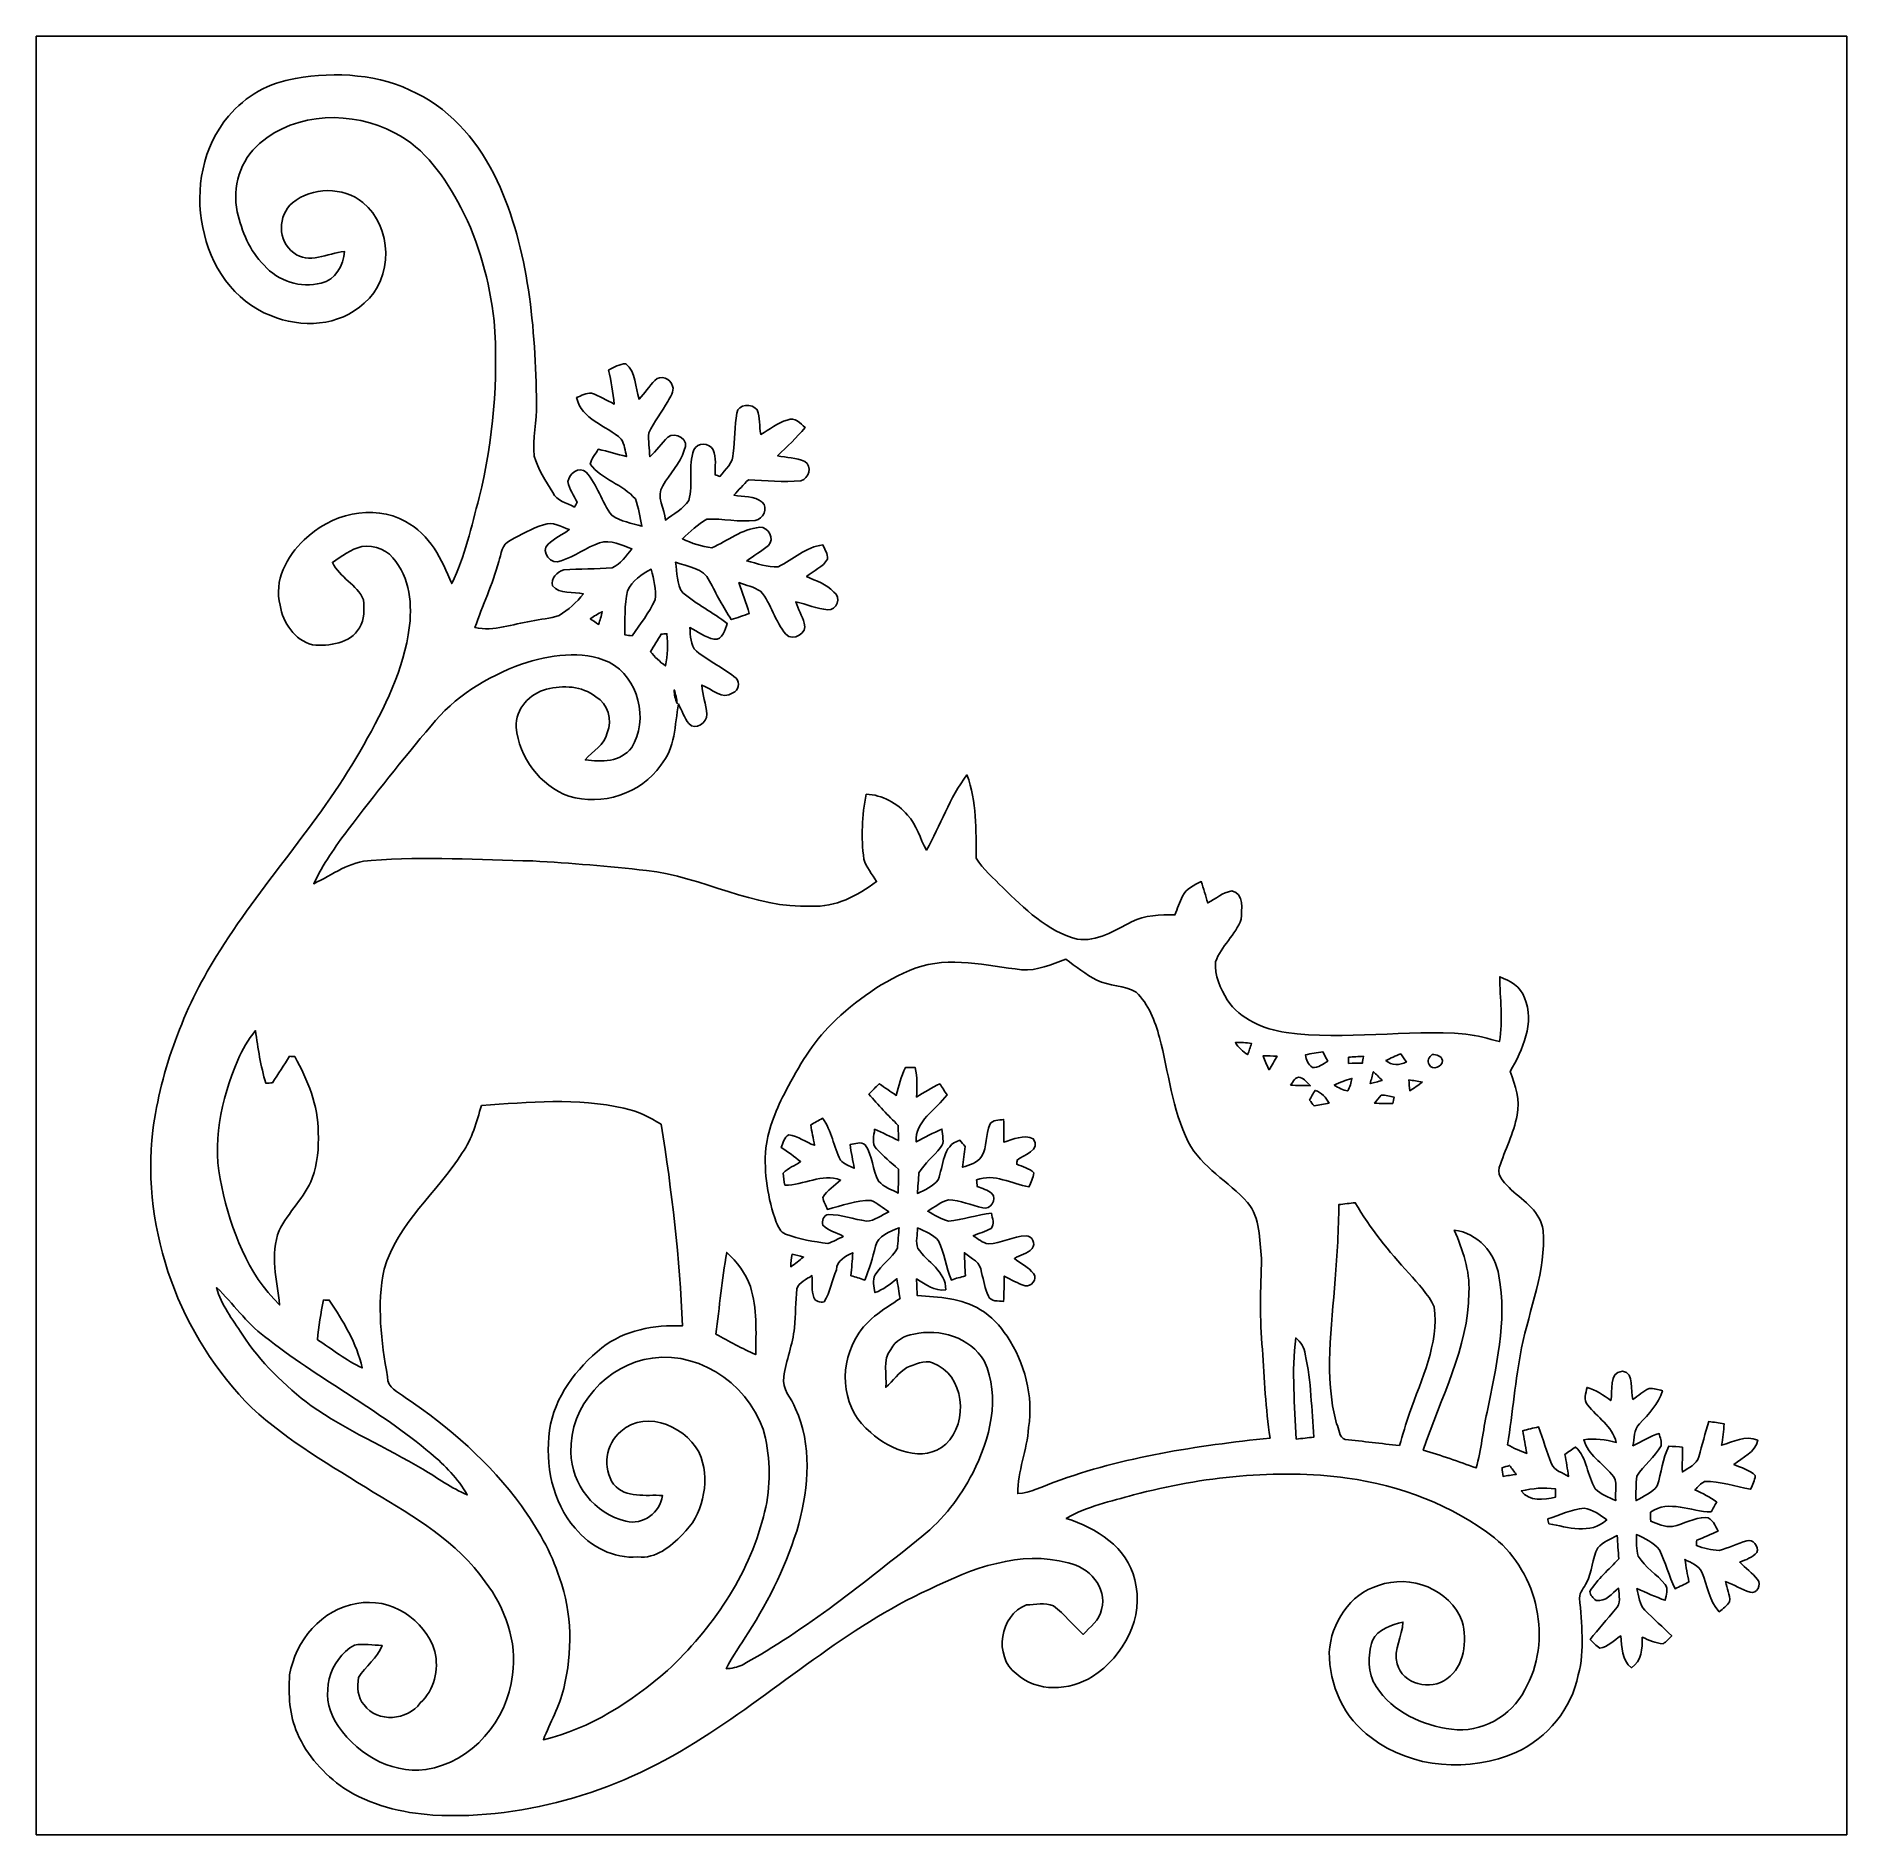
# Model space of a CAD drawing. Header units: centimetres. Extents: x -16.8 to 16.8, y -16.7 to 16.7.
import ezdxf

# ---------------------------------------------------------------- set-up
doc = ezdxf.new("R2010")
doc.units = ezdxf.units.CM
doc.header["$MEASUREMENT"] = 0
doc.layers.add('Layer 1', color=7, linetype='Continuous')

msp = doc.modelspace()

# ---------------------------------------------------------------- linework, layer by layer
at = {"layer": 'Layer 1', "color": 7}
for points, knots in [([(-16.77458, 16.66875), (-16.77458, 16.66875), (16.77458, 16.66875), (16.77458, 16.66875), (16.77458, 16.66875), (16.77458, 16.66875), (16.77458, -16.66875), (16.77458, -16.66875), (16.77458, -16.66875), (16.77458, -16.66875), (-16.77458, -16.66875), (-16.77458, -16.66875), (-16.77458, -16.66875), (-16.77458, -16.66875), (-16.77458, 16.66875), (-16.77458, 16.66875), (-16.77458, 16.66875), (-16.77458, 16.66875), (-16.77458, 16.66875), (-16.77458, 16.66875)], [0, 0, 0, 0, 0.16666667, 0.16666667, 0.16666667, 0.16666667, 0.33333333, 0.33333333, 0.33333333, 0.33333333, 0.5, 0.5, 0.5, 0.5, 0.66666667, 0.66666667, 0.66666667, 0.66666667, 1, 1, 1, 1]), ([(-11.97187, 15.88488), (-12.45164, 15.81009), (-12.90003, 15.55962), (-13.21188, 15.18744), (-13.21188, 15.18744), (-13.68601, 14.62511), (-13.83806, 13.83242), (-13.68672, 13.12157), (-13.68672, 13.12157), (-13.56078, 12.41989), (-13.10922, 11.75491), (-12.43013, 11.48891), (-12.43013, 11.48891), (-11.86603, 11.25573), (-11.15695, 11.28571), (-10.69728, 11.72034), (-10.69728, 11.72034), (-10.14906, 12.18106), (-10.17023, 13.13533), (-10.72127, 13.58406), (-10.72127, 13.58406), (-11.08569, 13.88533), (-11.6653, 13.87616), (-12.02796, 13.58018), (-12.02796, 13.58018), (-12.29889, 13.34946), (-12.30665, 12.86475), (-12.00362, 12.65626), (-12.00362, 12.65626), (-11.73374, 12.43154), (-11.36862, 12.64744), (-11.06488, 12.68095), (-11.06488, 12.68095), (-11.0804, 12.42871), (-11.22645, 12.14191), (-11.49421, 12.09357), (-11.49421, 12.09357), (-11.87415, 11.99197), (-12.29713, 12.1285), (-12.55254, 12.42448), (-12.55254, 12.42448), (-12.82453, 12.68801), (-12.95894, 13.05242), (-13.05066, 13.41085), (-13.05066, 13.41085), (-13.14485, 13.87016), (-12.99492, 14.37428), (-12.63509, 14.68049), (-12.63509, 14.68049), (-11.95599, 15.2714), (-10.91071, 15.28798), (-10.13495, 14.88017), (-10.13495, 14.88017), (-9.56557, 14.59442), (-9.19692, 14.04126), (-8.90799, 13.4941), (-8.90799, 13.4941), (-8.56121, 12.84499), (-8.38129, 12.11933), (-8.28746, 11.39366), (-8.28746, 11.39366), (-8.21126, 10.29511), (-8.30016, 9.18598), (-8.56827, 8.11742), (-8.56827, 8.11742), (-8.70585, 7.57696), (-8.83461, 7.0291), (-9.07415, 6.52216), (-9.07415, 6.52216), (-9.25442, 6.96877), (-9.48514, 7.43761), (-9.92928, 7.67362), (-9.92928, 7.67362), (-10.53888, 8.01511), (-11.33334, 7.80662), (-11.81135, 7.33107), (-11.81135, 7.33107), (-12.13273, 7.02804), (-12.37439, 6.57225), (-12.2555, 6.12105), (-12.2555, 6.12105), (-12.20082, 5.79367), (-11.98739, 5.47758), (-11.65437, 5.38515), (-11.65437, 5.38515), (-11.3471, 5.36257), (-10.95869, 5.40879), (-10.78406, 5.70371), (-10.78406, 5.70371), (-10.68352, 5.85541), (-10.70398, 6.04943), (-10.70822, 6.22159), (-10.70822, 6.22159), (-10.82922, 6.50628), (-11.15413, 6.63293), (-11.28748, 6.91444), (-11.28748, 6.91444), (-11.11673, 7.03192), (-10.94387, 7.15821), (-10.74032, 7.21148), (-10.74032, 7.21148), (-10.50008, 7.23865), (-10.24184, 7.13811), (-10.11026, 6.92961), (-10.11026, 6.92961), (-9.81781, 6.54438), (-9.80546, 6.03038), (-9.87989, 5.57212), (-9.87989, 5.57212), (-10.01818, 4.79354), (-10.38719, 4.08305), (-10.77913, 3.40536), (-10.77913, 3.40536), (-11.55136, 2.06163), (-12.62839, 0.9271), (-13.43942, -0.39088), (-13.43942, -0.39088), (-14.04761, -1.37019), (-14.45824, -2.47438), (-14.61594, -3.61738), (-14.61594, -3.61738), (-14.82725, -5.49275), (-14.11111, -7.42985), (-12.77761, -8.75559), (-12.77761, -8.75559), (-12.10345, -9.37683), (-11.303, -9.83509), (-10.52795, -10.31557), (-10.52795, -10.31557), (-9.76912, -10.77454), (-8.97043, -11.23738), (-8.45256, -11.97963), (-8.45256, -11.97963), (-8.08355, -12.46646), (-7.85742, -13.08947), (-7.95055, -13.70471), (-7.95055, -13.70471), (-8.03698, -14.54644), (-8.70162, -15.32961), (-9.55358, -15.45872), (-9.55358, -15.45872), (-10.23902, -15.55044), (-10.89942, -15.12676), (-11.23985, -14.55455), (-11.23985, -14.55455), (-11.51678, -14.08501), (-11.3598, -13.4172), (-10.87684, -13.15191), (-10.87684, -13.15191), (-10.70857, -13.12192), (-10.53606, -13.1572), (-10.36673, -13.1572), (-10.36673, -13.1572), (-10.4454, -13.3985), (-10.68282, -13.53679), (-10.79994, -13.75622), (-10.79994, -13.75622), (-10.82569, -13.92661), (-10.82569, -14.1284), (-10.69728, -14.26104), (-10.69728, -14.26104), (-10.45386, -14.60112), (-9.89365, -14.55067), (-9.65764, -14.22576), (-9.65764, -14.22576), (-9.39588, -13.98552), (-9.30769, -13.60981), (-9.38883, -13.26938), (-9.38883, -13.26938), (-9.56416, -12.67566), (-10.21821, -12.25656), (-10.83239, -12.3825), (-10.83239, -12.3825), (-11.48221, -12.47704), (-11.97504, -13.07818), (-12.07876, -13.70612), (-12.07876, -13.70612), (-12.10663, -14.07019), (-12.08193, -14.45084), (-11.93518, -14.79021), (-11.93518, -14.79021), (-11.75279, -15.20084), (-11.4427, -15.54797), (-11.0744, -15.80268), (-11.0744, -15.80268), (-10.58686, -16.12512), (-9.99843, -16.25988), (-9.42269, -16.30398), (-9.42269, -16.30398), (-7.65634, -16.3957), (-5.89703, -15.83302), (-4.42701, -14.86994), (-4.42701, -14.86994), (-3.01519, -13.97353), (-1.76001, -12.82171), (-0.22895, -12.11933), (-0.22895, -12.11933), (0.56127, -11.73198), (1.45979, -11.3852), (2.34597, -11.6272), (2.34597, -11.6272), (2.72803, -11.7027), (3.07869, -12.08123), (2.9651, -12.4908), (2.9651, -12.4908), (2.93405, -12.69259), (2.75202, -12.81712), (2.62326, -12.95612), (2.62326, -12.95612), (2.43628, -12.78326), (2.28036, -12.57653), (2.07433, -12.42624), (2.07433, -12.42624), (1.91911, -12.35816), (1.73814, -12.40367), (1.57586, -12.40649), (1.57586, -12.40649), (1.07738, -12.59134), (0.96132, -13.35864), (1.38218, -13.68178), (1.38218, -13.68178), (1.76742, -14.03456), (2.37525, -13.99999), (2.79788, -13.73434), (2.79788, -13.73434), (3.37679, -13.36075), (3.76908, -12.63438), (3.58105, -11.94012), (3.58105, -11.94012), (3.44629, -11.33546), (2.86279, -10.98232), (2.31175, -10.80452), (2.31175, -10.80452), (2.69628, -10.58192), (3.13549, -10.48526), (3.55988, -10.3692), (3.55988, -10.3692), (4.8454, -10.03088), (6.19407, -9.87848), (7.51699, -10.05769), (7.51699, -10.05769), (8.50018, -10.1914), (9.46044, -10.55582), (10.24749, -11.16683), (10.24749, -11.16683), (11.05676, -11.82264), (11.33087, -13.07042), (10.8077, -13.98446), (10.8077, -13.98446), (10.55617, -14.46883), (10.00125, -14.79232), (9.45268, -14.71119), (9.45268, -14.71119), (8.91434, -14.64204), (8.35342, -14.39545), (8.05674, -13.92096), (8.05674, -13.92096), (7.88811, -13.67367), (7.89693, -13.34241), (7.98654, -13.06795), (7.98654, -13.06795), (8.08426, -12.85769), (8.34461, -12.78184), (8.55027, -12.72646), (8.55027, -12.72646), (8.54287, -12.98998), (8.36859, -13.22917), (8.44268, -13.49834), (8.44268, -13.49834), (8.53969, -13.87828), (9.06851, -14.00669), (9.3659, -13.77527), (9.3659, -13.77527), (9.69821, -13.54737), (9.73631, -13.0743), (9.65024, -12.71623), (9.65024, -12.71623), (9.42657, -12.11827), (8.68327, -11.82829), (8.09731, -12.04912), (8.09731, -12.04912), (7.56109, -12.20011), (7.22066, -12.74727), (7.18326, -13.28349), (7.18326, -13.28349), (7.18432, -13.88992), (7.45561, -14.50975), (7.95867, -14.865), (7.95867, -14.865), (8.71291, -15.4499), (9.79205, -15.51517), (10.65283, -15.13805), (10.65283, -15.13805), (11.22927, -14.87241), (11.67412, -14.33019), (11.80006, -13.70577), (11.80006, -13.70577), (11.92283, -13.2394), (11.85827, -12.75362), (11.8237, -12.28055), (11.8237, -12.28055), (11.8177, -12.17013), (11.90801, -12.08934), (11.9507, -11.9955), (11.9507, -11.9955), (12.06253, -11.79407), (12.05336, -11.54924), (12.16096, -11.3478), (12.16096, -11.3478), (12.2555, -11.2395), (12.39555, -11.18694), (12.52044, -11.12273), (12.52044, -11.12273), (12.53031, -11.26596), (12.53984, -11.40989), (12.54866, -11.55453), (12.54866, -11.55453), (12.36557, -11.75173), (12.15707, -11.932), (12.01067, -12.15919), (12.01067, -12.15919), (12.02443, -12.22798), (12.07417, -12.28302), (12.12921, -12.32394), (12.12921, -12.32394), (12.313, -12.35745), (12.42025, -12.19376), (12.54619, -12.09816), (12.54619, -12.09816), (12.54901, -12.23045), (12.60122, -12.38779), (12.48763, -12.48869), (12.48763, -12.48869), (12.33417, -12.67636), (12.17154, -12.85663), (12.0202, -13.04607), (12.0202, -13.04607), (12.07558, -13.10358), (12.1285, -13.16567), (12.19623, -13.20976), (12.19623, -13.20976), (12.35146, -13.19213), (12.45694, -13.05842), (12.58605, -12.98363), (12.58605, -12.98363), (12.61181, -13.19071), (12.60052, -13.43342), (12.78502, -13.57207), (12.78502, -13.57207), (12.97905, -13.44824), (12.98504, -13.21717), (12.98434, -13.00762), (12.98434, -13.00762), (13.10993, -13.05631), (13.23164, -13.12157), (13.37063, -13.12862), (13.37063, -13.12862), (13.43096, -13.08876), (13.47964, -13.03408), (13.53009, -12.98293), (13.53009, -12.98293), (13.36816, -12.81994), (13.1953, -12.6679), (13.03408, -12.50527), (13.03408, -12.50527), (12.92613, -12.40084), (12.9219, -12.24174), (12.8845, -12.10522), (12.8845, -12.10522), (13.05948, -12.17859), (13.23022, -12.25973), (13.41085, -12.32253), (13.41085, -12.32253), (13.42566, -12.22657), (13.47682, -12.11404), (13.40838, -12.02761), (13.40838, -12.02761), (13.25915, -11.83887), (13.03514, -11.7154), (12.91096, -11.50549), (12.91096, -11.50549), (12.87357, -11.37461), (12.87992, -11.23703), (12.87709, -11.10297), (12.87709, -11.10297), (13.03302, -11.17106), (13.19318, -11.25044), (13.30254, -11.38484), (13.30254, -11.38484), (13.4172, -11.61838), (13.48246, -11.87238), (13.59323, -12.10874), (13.59323, -12.10874), (13.67931, -12.06888), (13.76504, -12.0269), (13.84935, -11.98245), (13.84935, -11.98245), (13.82254, -11.8424), (13.79502, -11.70411), (13.77668, -11.56335), (13.77668, -11.56335), (13.88569, -11.63214), (14.03914, -11.67024), (14.08783, -11.80324), (14.08783, -11.80324), (14.19966, -12.04595), (14.21589, -12.33629), (14.41274, -12.53384), (14.41274, -12.53384), (14.47976, -12.47599), (14.55349, -12.42236), (14.60429, -12.34863), (14.60429, -12.34863), (14.61382, -12.21952), (14.55244, -12.09851), (14.52774, -11.97398), (14.52774, -11.97398), (14.68332, -12.03113), (14.82266, -12.12709), (14.98247, -12.17401), (14.98247, -12.17401), (15.10806, -12.20893), (15.20261, -12.02972), (15.12076, -11.93694), (15.12076, -11.93694), (15.02657, -11.81594), (14.90098, -11.72351), (14.79197, -11.61732), (14.79197, -11.61732), (14.90204, -11.56652), (15.02833, -11.53231), (15.11018, -11.4367), (15.11018, -11.4367), (15.14687, -11.3284), (15.03786, -11.17247), (14.91968, -11.21974), (14.91968, -11.21974), (14.74435, -11.2649), (14.58419, -11.35733), (14.4078, -11.39719), (14.4078, -11.39719), (14.2621, -11.39507), (14.12381, -11.35274), (13.98693, -11.30935), (13.98693, -11.30935), (13.9887, -11.28466), (13.99187, -11.23456), (13.99364, -11.20987), (13.99364, -11.20987), (14.12663, -11.15519), (14.25751, -11.09662), (14.39016, -11.03983), (14.39016, -11.03983), (14.33477, -10.94952), (14.29103, -10.795), (14.16085, -10.78512), (14.16085, -10.78512), (13.94531, -10.78971), (13.75269, -10.91001), (13.54526, -10.9541), (13.54526, -10.9541), (13.40026, -10.97315), (13.27115, -10.90436), (13.14097, -10.85568), (13.14097, -10.85568), (13.1385, -10.80029), (13.13674, -10.74491), (13.13497, -10.68987), (13.13497, -10.68987), (13.48211, -10.44716), (13.88533, -10.6807), (14.26104, -10.68529), (14.26104, -10.68529), (14.29491, -10.62461), (14.32913, -10.56393), (14.36405, -10.50361), (14.36405, -10.50361), (14.24622, -10.4013), (14.09947, -10.34344), (13.96047, -10.27712), (13.96047, -10.27712), (14.0148, -10.21962), (14.06701, -10.15577), (14.14004, -10.1219), (14.14004, -10.1219), (14.43037, -10.11202), (14.70942, -10.21397), (14.99306, -10.26372), (14.99306, -10.26372), (15.02869, -10.18187), (15.06855, -10.10003), (15.07949, -10.01042), (15.07949, -10.01042), (14.97118, -9.90318), (14.81772, -9.8679), (14.68332, -9.80581), (14.68332, -9.80581), (14.84595, -9.67034), (15.07525, -9.58603), (15.1257, -9.35461), (15.1257, -9.35461), (14.89604, -9.25759), (14.67203, -9.38142), (14.45542, -9.44951), (14.45542, -9.44951), (14.47941, -9.31792), (14.49811, -9.18492), (14.49952, -9.05122), (14.49952, -9.05122), (14.40568, -9.0364), (14.31219, -9.02123), (14.21906, -9.00606), (14.21906, -9.00606), (14.14815, -9.22196), (14.09629, -9.44351), (14.03138, -9.66152), (14.03138, -9.66152), (13.99152, -9.80299), (13.84124, -9.86684), (13.72764, -9.94339), (13.72764, -9.94339), (13.72482, -9.79099), (13.72941, -9.63718), (13.72905, -9.48514), (13.72905, -9.48514), (13.66661, -9.47984), (13.54208, -9.46926), (13.47964, -9.46397), (13.47964, -9.46397), (13.35969, -9.69433), (13.33994, -9.95821), (13.26374, -10.20269), (13.26374, -10.20269), (13.16567, -10.33145), (13.00445, -10.39248), (12.86933, -10.47538), (12.86933, -10.47538), (12.86651, -10.32369), (12.86722, -10.17058), (12.88344, -10.02065), (12.88344, -10.02065), (13.01468, -9.81816), (13.20976, -9.66505), (13.33606, -9.45938), (13.33606, -9.45938), (13.34347, -9.38142), (13.3163, -9.30557), (13.29937, -9.23078), (13.29937, -9.23078), (13.12474, -9.28158), (12.9734, -9.38036), (12.81183, -9.45832), (12.81183, -9.45832), (12.83864, -9.32004), (12.82735, -9.16058), (12.93354, -9.05439), (12.93354, -9.05439), (13.10252, -8.86919), (13.28667, -8.68715), (13.35864, -8.43739), (13.35864, -8.43739), (13.27714, -8.41939), (13.19636, -8.39117), (13.11275, -8.39541), (13.11275, -8.39541), (13.00092, -8.44515), (12.91131, -8.53264), (12.81042, -8.60002), (12.81042, -8.60002), (12.75292, -8.44656), (12.85628, -8.10648), (12.61921, -8.07649), (12.61921, -8.07649), (12.35216, -8.0966), (12.44671, -8.44797), (12.4019, -8.62118), (12.4019, -8.62118), (12.26855, -8.51747), (12.12497, -8.42469), (11.96128, -8.37706), (11.96128, -8.37706), (11.94223, -8.48219), (11.88861, -8.60778), (11.97116, -8.70056), (11.97116, -8.70056), (12.14931, -8.93269), (12.42977, -9.09144), (12.50386, -9.39447), (12.50386, -9.39447), (12.30701, -9.3472), (12.10345, -9.31651), (11.90131, -9.3472), (11.90131, -9.3472), (11.97857, -9.62554), (12.23998, -9.77582), (12.41707, -9.98396), (12.41707, -9.98396), (12.55748, -10.10603), (12.46223, -10.31452), (12.49504, -10.47291), (12.49504, -10.47291), (12.36239, -10.41294), (12.21246, -10.36496), (12.11404, -10.25454), (12.11404, -10.25454), (11.96058, -10.01183), (11.96869, -9.68657), (11.75032, -9.48196), (11.75032, -9.48196), (11.684, -9.52676), (11.61874, -9.57227), (11.55277, -9.61707), (11.55277, -9.61707), (11.57393, -9.75289), (11.60004, -9.88907), (11.62015, -10.02524), (11.62015, -10.02524), (11.51184, -9.95539), (11.35627, -9.92434), (11.30476, -9.79452), (11.30476, -9.79452), (11.2081, -9.57157), (11.15519, -9.33274), (11.06241, -9.10872), (11.06241, -9.10872), (10.96257, -9.12918), (10.86732, -9.15353), (10.76995, -9.17893), (10.76995, -9.17893), (10.79288, -9.31792), (10.82146, -9.45868), (10.8458, -9.59838), (10.8458, -9.59838), (10.72197, -9.55746), (10.6045, -9.50101), (10.49055, -9.43892), (10.49055, -9.43892), (10.58122, -8.84061), (10.63343, -8.23666), (10.74843, -7.64258), (10.74843, -7.64258), (10.89448, -6.92185), (11.20316, -6.21347), (11.14848, -5.46523), (11.14848, -5.46523), (11.10474, -5.12233), (10.79535, -4.92266), (10.55829, -4.71593), (10.55829, -4.71593), (10.45422, -4.60481), (10.28806, -4.47393), (10.33604, -4.30071), (10.33604, -4.30071), (10.44046, -3.97651), (10.60203, -3.66818), (10.66588, -3.33163), (10.66588, -3.33163), (10.72762, -3.054), (10.6366, -2.77601), (10.53712, -2.51989), (10.53712, -2.51989), (10.76748, -2.11455), (10.9982, -1.61996), (10.80311, -1.15499), (10.80311, -1.15499), (10.73926, -0.9465), (10.53042, -0.84102), (10.34274, -0.76553), (10.34274, -0.76553), (10.34732, -1.16593), (10.40694, -1.56986), (10.33745, -1.96779), (10.33745, -1.96779), (10.13178, -1.91241), (9.92646, -1.85244), (9.71409, -1.82704), (9.71409, -1.82704), (8.60531, -1.73143), (7.48912, -1.95474), (6.38351, -1.79529), (6.38351, -1.79529), (5.96724, -1.73637), (5.5372, -1.55504), (5.2959, -1.19486), (5.2959, -1.19486), (5.16608, -0.98637), (5.05883, -0.73978), (5.07894, -0.48895), (5.07894, -0.48895), (5.1756, -0.19262), (5.45606, 0.00706), (5.55131, 0.30374), (5.55131, 0.30374), (5.56119, 0.47343), (5.61375, 0.78564), (5.37669, 0.82585), (5.37669, 0.82585), (5.21335, 0.79834), (5.07965, 0.68016), (4.9336, 0.60537), (4.9336, 0.60537), (4.89338, 0.73695), (4.85634, 0.86924), (4.81295, 0.99977), (4.81295, 0.99977), (4.68136, 0.93451), (4.53566, 0.86466), (4.4644, 0.72813), (4.4644, 0.72813), (4.40831, 0.61666), (4.37303, 0.49636), (4.32647, 0.38065), (4.32647, 0.38065), (4.05483, 0.38347), (3.76802, 0.38312), (3.52354, 0.25083), (3.52354, 0.25083), (3.20816, 0.09737), (2.88043, -0.12876), (2.51143, -0.06562), (2.51143, -0.06562), (1.95263, 0.07585), (1.53741, 0.50306), (1.13559, 0.88829), (1.13559, 0.88829), (0.96591, 1.06574), (0.76623, 1.22237), (0.63994, 1.4351), (0.63994, 1.4351), (0.63923, 1.95192), (0.6604, 2.48356), (0.47061, 2.97533), (0.47061, 2.97533), (0.1457, 2.55376), (-0.01482, 2.03835), (-0.27975, 1.58256), (-0.27975, 1.58256), (-0.40181, 1.79564), (-0.45544, 2.04858), (-0.62759, 2.23132), (-0.62759, 2.23132), (-0.8188, 2.45569), (-1.09855, 2.60809), (-1.39524, 2.61832), (-1.39524, 2.61832), (-1.47391, 2.22356), (-1.4926, 1.8161), (-1.43898, 1.41676), (-1.43898, 1.41676), (-1.39347, 1.26224), (-1.28411, 1.13736), (-1.20438, 0.99907), (-1.20438, 0.99907), (-1.55328, 0.73731), (-1.96674, 0.51964), (-2.41618, 0.54257), (-2.41618, 0.54257), (-3.48192, 0.49706), (-4.42736, 1.0922), (-5.46876, 1.20368), (-5.46876, 1.20368), (-6.16726, 1.2887), (-6.86964, 1.33703), (-7.57167, 1.38218), (-7.57167, 1.38218), (-8.56862, 1.39241), (-9.56945, 1.47849), (-10.56499, 1.38889), (-10.56499, 1.38889), (-10.96363, 1.38148), (-11.2843, 1.12254), (-11.63073, 0.96026), (-11.63073, 0.96026), (-11.46034, 1.31904), (-11.23527, 1.64782), (-10.99432, 1.96215), (-10.99432, 1.96215), (-10.49761, 2.61514), (-9.99067, 3.26073), (-9.45868, 3.88514), (-9.45868, 3.88514), (-9.03182, 4.42419), (-8.42045, 4.79213), (-7.78298, 5.03096), (-7.78298, 5.03096), (-7.26511, 5.19642), (-6.66785, 5.3026), (-6.15738, 5.06342), (-6.15738, 5.06342), (-5.60811, 4.78825), (-5.42431, 3.99344), (-5.7404, 3.48227), (-5.7404, 3.48227), (-5.94783, 3.21486), (-6.29814, 3.21098), (-6.60118, 3.25543), (-6.60118, 3.25543), (-6.46077, 3.42018), (-6.24311, 3.52954), (-6.19231, 3.75744), (-6.19231, 3.75744), (-6.09529, 3.99521), (-6.17608, 4.29542), (-6.40644, 4.42242), (-6.40644, 4.42242), (-6.65798, 4.63374), (-7.01252, 4.63691), (-7.31732, 4.56706), (-7.31732, 4.56706), (-7.62741, 4.48451), (-7.89834, 4.19982), (-7.88035, 3.86292), (-7.88035, 3.86292), (-7.82955, 3.30024), (-7.43797, 2.7753), (-6.90386, 2.58269), (-6.90386, 2.58269), (-6.2925, 2.3936), (-5.56789, 2.62573), (-5.20171, 3.1556), (-5.20171, 3.1556), (-4.9336, 3.47028), (-4.9403, 3.90596), (-4.87574, 4.2926), (-4.87574, 4.2926), (-4.80907, 4.17195), (-4.76744, 4.03437), (-4.67995, 3.92642), (-4.67995, 3.92642), (-4.56106, 3.79236), (-4.33952, 3.94476), (-4.34834, 4.09998), (-4.34834, 4.09998), (-4.36845, 4.28308), (-4.42313, 4.46017), (-4.44218, 4.64291), (-4.44218, 4.64291), (-4.25626, 4.57341), (-4.06224, 4.35081), (-3.86398, 4.49792), (-3.86398, 4.49792), (-3.7592, 4.53743), (-3.72569, 4.68771), (-3.80506, 4.76673), (-3.80506, 4.76673), (-4.03401, 4.95759), (-4.30812, 5.08282), (-4.54096, 5.26803), (-4.54096, 5.26803), (-4.66125, 5.37739), (-4.64679, 5.55872), (-4.66549, 5.7083), (-4.66549, 5.7083), (-4.51485, 5.63704), (-4.37833, 5.52838), (-4.21428, 5.48993), (-4.21428, 5.48993), (-4.05377, 5.47299), (-4.01214, 5.67725), (-3.97122, 5.78556), (-3.97122, 5.78556), (-4.23827, 5.98629), (-4.53637, 6.14221), (-4.79496, 6.35317), (-4.79496, 6.35317), (-4.91596, 6.51192), (-4.88879, 6.73206), (-4.93078, 6.91691), (-4.93078, 6.91691), (-4.70676, 6.83683), (-4.40443, 6.81284), (-4.29719, 6.56978), (-4.29719, 6.56978), (-4.1723, 6.32707), (-4.04354, 6.08647), (-3.89573, 5.85682), (-3.89573, 5.85682), (-3.78354, 5.89174), (-3.6703, 5.92596), (-3.56129, 5.97041), (-3.56129, 5.97041), (-3.61315, 6.1655), (-3.69217, 6.35106), (-3.75497, 6.54226), (-3.75497, 6.54226), (-3.62162, 6.49076), (-3.4738, 6.46359), (-3.35421, 6.38175), (-3.35421, 6.38175), (-3.14607, 6.14962), (-3.08998, 5.81625), (-2.88184, 5.58447), (-2.88184, 5.58447), (-2.75555, 5.43631), (-2.4705, 5.61022), (-2.54247, 5.78732), (-2.54247, 5.78732), (-2.58374, 5.92384), (-2.65359, 6.04979), (-2.69981, 6.18455), (-2.69981, 6.18455), (-2.50084, 6.14116), (-2.30964, 6.05296), (-2.10503, 6.03814), (-2.10503, 6.03814), (-1.94345, 6.02086), (-1.84291, 6.27733), (-1.99637, 6.36411), (-1.99637, 6.36411), (-2.12372, 6.51969), (-2.32869, 6.56661), (-2.49978, 6.65268), (-2.49978, 6.65268), (-2.37384, 6.76381), (-2.19287, 6.82484), (-2.11173, 6.97724), (-2.11173, 6.97724), (-2.10679, 7.07214), (-2.16359, 7.15574), (-2.1971, 7.24076), (-2.1971, 7.24076), (-2.51778, 7.20478), (-2.74391, 6.96383), (-3.02401, 6.83613), (-3.02401, 6.83613), (-3.22298, 6.81214), (-3.41736, 6.90316), (-3.60786, 6.94267), (-3.60786, 6.94267), (-3.47874, 7.04427), (-3.33163, 7.12223), (-3.20781, 7.23053), (-3.20781, 7.23053), (-3.08469, 7.35224), (-3.20499, 7.57414), (-3.36868, 7.56673), (-3.36868, 7.56673), (-3.69993, 7.53569), (-3.96028, 7.3152), (-4.2545, 7.18679), (-4.2545, 7.18679), (-4.44429, 7.20796), (-4.62844, 7.26863), (-4.79954, 7.35259), (-4.79954, 7.35259), (-4.65914, 7.48418), (-4.51767, 7.62212), (-4.34763, 7.71384), (-4.34763, 7.71384), (-4.05024, 7.7343), (-3.75179, 7.65457), (-3.45405, 7.69302), (-3.45405, 7.69302), (-3.30306, 7.71207), (-3.2004, 7.92198), (-3.32458, 8.03416), (-3.32458, 8.03416), (-3.46675, 8.15234), (-3.677, 8.12412), (-3.84493, 8.16398), (-3.84493, 8.16398), (-3.75849, 8.26064), (-3.66818, 8.35378), (-3.57823, 8.44762), (-3.57823, 8.44762), (-3.25473, 8.4261), (-2.92982, 8.40034), (-2.60597, 8.42857), (-2.60597, 8.42857), (-2.45533, 8.47125), (-2.39254, 8.69597), (-2.534, 8.7884), (-2.534, 8.7884), (-2.69205, 8.85754), (-2.87126, 8.85366), (-3.03742, 8.89317), (-3.03742, 8.89317), (-2.86138, 9.0611), (-2.68358, 9.22761), (-2.52518, 9.41317), (-2.52518, 9.41317), (-2.61867, 9.49254), (-2.71357, 9.62166), (-2.85926, 9.55428), (-2.85926, 9.55428), (-3.03848, 9.50172), (-3.1877, 9.38001), (-3.34892, 9.28899), (-3.34892, 9.28899), (-3.37855, 9.43857), (-3.35844, 9.60085), (-3.4163, 9.74407), (-3.4163, 9.74407), (-3.50661, 9.86543), (-3.77543, 9.85626), (-3.79095, 9.68304), (-3.79095, 9.68304), (-3.84528, 9.44033), (-3.81776, 9.18704), (-3.86115, 8.94221), (-3.86115, 8.94221), (-3.85269, 8.75594), (-4.00614, 8.64094), (-4.10669, 8.50971), (-4.10669, 8.50971), (-4.12926, 8.51676), (-4.17407, 8.53158), (-4.19664, 8.53863), (-4.19664, 8.53863), (-4.20017, 8.69103), (-4.16313, 8.85613), (-4.23016, 9.00042), (-4.23016, 9.00042), (-4.30213, 9.13553), (-4.52226, 9.14682), (-4.58929, 9.00042), (-4.58929, 9.00042), (-4.70041, 8.70409), (-4.59281, 8.36789), (-4.68136, 8.06591), (-4.68136, 8.06591), (-4.78473, 7.90469), (-4.96499, 7.81297), (-5.11457, 7.69973), (-5.11457, 7.69973), (-5.12833, 7.90399), (-5.30013, 8.14387), (-5.16326, 8.33579), (-5.16326, 8.33579), (-5.04049, 8.55909), (-4.84576, 8.74854), (-4.76779, 8.99477), (-4.76779, 8.99477), (-4.65032, 9.17928), (-4.9336, 9.36025), (-5.06977, 9.23431), (-5.06977, 9.23431), (-5.19183, 9.1253), (-5.27756, 8.98066), (-5.4042, 8.87518), (-5.4042, 8.87518), (-5.41584, 9.02159), (-5.43278, 9.16799), (-5.42431, 9.31474), (-5.42431, 9.31474), (-5.32624, 9.52077), (-5.18301, 9.70245), (-5.07048, 9.90071), (-5.07048, 9.90071), (-5.02638, 9.98255), (-4.94841, 10.08133), (-4.98263, 10.18258), (-4.98263, 10.18258), (-5.01156, 10.3191), (-5.21264, 10.40201), (-5.31248, 10.28841), (-5.31248, 10.28841), (-5.41902, 10.18081), (-5.49875, 10.05029), (-5.60317, 9.94092), (-5.60317, 9.94092), (-5.67761, 10.15894), (-5.6582, 10.43905), (-5.84694, 10.59886), (-5.84694, 10.59886), (-5.96477, 10.59215), (-6.06778, 10.53712), (-6.16726, 10.48103), (-6.16726, 10.48103), (-6.12458, 10.27289), (-6.08436, 10.06334), (-6.06496, 9.85132), (-6.06496, 9.85132), (-6.20642, 9.91623), (-6.33906, 10.00231), (-6.48688, 10.05134), (-6.48688, 10.05134), (-6.5846, 10.06369), (-6.67279, 10.00125), (-6.76169, 9.97056), (-6.76169, 9.97056), (-6.67209, 9.56275), (-6.20889, 9.45444), (-5.93337, 9.20186), (-5.93337, 9.20186), (-5.8741, 9.10414), (-5.86034, 8.98737), (-5.83706, 8.8773), (-5.83706, 8.8773), (-6.01169, 8.92034), (-6.18349, 8.97431), (-6.35882, 9.01277), (-6.35882, 9.01277), (-6.40962, 8.92175), (-6.49041, 8.84132), (-6.51051, 8.73584), (-6.51051, 8.73584), (-6.29109, 8.45079), (-5.90303, 8.36154), (-5.67161, 8.09096), (-5.67161, 8.09096), (-5.61023, 7.92797), (-5.58341, 7.75406), (-5.55025, 7.58402), (-5.55025, 7.58402), (-5.73828, 7.64258), (-5.94819, 7.67151), (-6.1087, 7.79004), (-6.1087, 7.79004), (-6.30061, 8.03381), (-6.3754, 8.35448), (-6.58178, 8.58767), (-6.58178, 8.58767), (-6.71901, 8.70832), (-6.90492, 8.5598), (-6.92185, 8.41199), (-6.92185, 8.41199), (-6.8961, 8.27299), (-6.81108, 8.15481), (-6.74899, 8.02993), (-6.74899, 8.02993), (-6.76204, 8.0077), (-6.78886, 7.96325), (-6.80191, 7.94103), (-6.80191, 7.94103), (-6.94231, 8.01793), (-7.12646, 8.05004), (-7.2009, 8.2102), (-7.2009, 8.2102), (-7.34307, 8.41975), (-7.46689, 8.64552), (-7.54698, 8.88577), (-7.54698, 8.88577), (-7.57837, 9.20962), (-7.50147, 9.53488), (-7.50288, 9.85943), (-7.50288, 9.85943), (-7.52863, 11.25855), (-7.63764, 12.70317), (-8.23313, 13.99011), (-8.23313, 13.99011), (-8.54922, 14.6618), (-9.04452, 15.27422), (-9.72044, 15.60759), (-9.72044, 15.60759), (-10.40589, 15.96743), (-11.21939, 16.01787), (-11.97187, 15.88488)], [0, 0, 0, 0, 0.00347222, 0.00347222, 0.00347222, 0.00347222, 0.00694444, 0.00694444, 0.00694444, 0.00694444, 0.01041667, 0.01041667, 0.01041667, 0.01041667, 0.01388889, 0.01388889, 0.01388889, 0.01388889, 0.01736111, 0.01736111, 0.01736111, 0.01736111, 0.02083333, 0.02083333, 0.02083333, 0.02083333, 0.02430556, 0.02430556, 0.02430556, 0.02430556, 0.02777778, 0.02777778, 0.02777778, 0.02777778, 0.03125, 0.03125, 0.03125, 0.03125, 0.03472222, 0.03472222, 0.03472222, 0.03472222, 0.03819444, 0.03819444, 0.03819444, 0.03819444, 0.04166667, 0.04166667, 0.04166667, 0.04166667, 0.04513889, 0.04513889, 0.04513889, 0.04513889, 0.04861111, 0.04861111, 0.04861111, 0.04861111, 0.05208333, 0.05208333, 0.05208333, 0.05208333, 0.05555556, 0.05555556, 0.05555556, 0.05555556, 0.05902778, 0.05902778, 0.05902778, 0.05902778, 0.0625, 0.0625, 0.0625, 0.0625, 0.06597222, 0.06597222, 0.06597222, 0.06597222, 0.06944444, 0.06944444, 0.06944444, 0.06944444, 0.07291667, 0.07291667, 0.07291667, 0.07291667, 0.07638889, 0.07638889, 0.07638889, 0.07638889, 0.07986111, 0.07986111, 0.07986111, 0.07986111, 0.08333333, 0.08333333, 0.08333333, 0.08333333, 0.08680556, 0.08680556, 0.08680556, 0.08680556, 0.09027778, 0.09027778, 0.09027778, 0.09027778, 0.09375, 0.09375, 0.09375, 0.09375, 0.09722222, 0.09722222, 0.09722222, 0.09722222, 0.10069444, 0.10069444, 0.10069444, 0.10069444, 0.10416667, 0.10416667, 0.10416667, 0.10416667, 0.10763889, 0.10763889, 0.10763889, 0.10763889, 0.11111111, 0.11111111, 0.11111111, 0.11111111, 0.11458333, 0.11458333, 0.11458333, 0.11458333, 0.11805556, 0.11805556, 0.11805556, 0.11805556, 0.12152778, 0.12152778, 0.12152778, 0.12152778, 0.125, 0.125, 0.125, 0.125, 0.12847222, 0.12847222, 0.12847222, 0.12847222, 0.13194444, 0.13194444, 0.13194444, 0.13194444, 0.13541667, 0.13541667, 0.13541667, 0.13541667, 0.13888889, 0.13888889, 0.13888889, 0.13888889, 0.14236111, 0.14236111, 0.14236111, 0.14236111, 0.14583333, 0.14583333, 0.14583333, 0.14583333, 0.14930556, 0.14930556, 0.14930556, 0.14930556, 0.15277778, 0.15277778, 0.15277778, 0.15277778, 0.15625, 0.15625, 0.15625, 0.15625, 0.15972222, 0.15972222, 0.15972222, 0.15972222, 0.16319444, 0.16319444, 0.16319444, 0.16319444, 0.16666667, 0.16666667, 0.16666667, 0.16666667, 0.17013889, 0.17013889, 0.17013889, 0.17013889, 0.17361111, 0.17361111, 0.17361111, 0.17361111, 0.17708333, 0.17708333, 0.17708333, 0.17708333, 0.18055556, 0.18055556, 0.18055556, 0.18055556, 0.18402778, 0.18402778, 0.18402778, 0.18402778, 0.1875, 0.1875, 0.1875, 0.1875, 0.19097222, 0.19097222, 0.19097222, 0.19097222, 0.19444444, 0.19444444, 0.19444444, 0.19444444, 0.19791667, 0.19791667, 0.19791667, 0.19791667, 0.20138889, 0.20138889, 0.20138889, 0.20138889, 0.20486111, 0.20486111, 0.20486111, 0.20486111, 0.20833333, 0.20833333, 0.20833333, 0.20833333, 0.21180556, 0.21180556, 0.21180556, 0.21180556, 0.21527778, 0.21527778, 0.21527778, 0.21527778, 0.21875, 0.21875, 0.21875, 0.21875, 0.22222222, 0.22222222, 0.22222222, 0.22222222, 0.22569444, 0.22569444, 0.22569444, 0.22569444, 0.22916667, 0.22916667, 0.22916667, 0.22916667, 0.23263889, 0.23263889, 0.23263889, 0.23263889, 0.23611111, 0.23611111, 0.23611111, 0.23611111, 0.23958333, 0.23958333, 0.23958333, 0.23958333, 0.24305556, 0.24305556, 0.24305556, 0.24305556, 0.24652778, 0.24652778, 0.24652778, 0.24652778, 0.25, 0.25, 0.25, 0.25, 0.25347222, 0.25347222, 0.25347222, 0.25347222, 0.25694444, 0.25694444, 0.25694444, 0.25694444, 0.26041667, 0.26041667, 0.26041667, 0.26041667, 0.26388889, 0.26388889, 0.26388889, 0.26388889, 0.26736111, 0.26736111, 0.26736111, 0.26736111, 0.27083333, 0.27083333, 0.27083333, 0.27083333, 0.27430556, 0.27430556, 0.27430556, 0.27430556, 0.27777778, 0.27777778, 0.27777778, 0.27777778, 0.28125, 0.28125, 0.28125, 0.28125, 0.28472222, 0.28472222, 0.28472222, 0.28472222, 0.28819444, 0.28819444, 0.28819444, 0.28819444, 0.29166667, 0.29166667, 0.29166667, 0.29166667, 0.29513889, 0.29513889, 0.29513889, 0.29513889, 0.29861111, 0.29861111, 0.29861111, 0.29861111, 0.30208333, 0.30208333, 0.30208333, 0.30208333, 0.30555556, 0.30555556, 0.30555556, 0.30555556, 0.30902778, 0.30902778, 0.30902778, 0.30902778, 0.3125, 0.3125, 0.3125, 0.3125, 0.31597222, 0.31597222, 0.31597222, 0.31597222, 0.31944444, 0.31944444, 0.31944444, 0.31944444, 0.32291667, 0.32291667, 0.32291667, 0.32291667, 0.32638889, 0.32638889, 0.32638889, 0.32638889, 0.32986111, 0.32986111, 0.32986111, 0.32986111, 0.33333333, 0.33333333, 0.33333333, 0.33333333, 0.33680556, 0.33680556, 0.33680556, 0.33680556, 0.34027778, 0.34027778, 0.34027778, 0.34027778, 0.34375, 0.34375, 0.34375, 0.34375, 0.34722222, 0.34722222, 0.34722222, 0.34722222, 0.35069444, 0.35069444, 0.35069444, 0.35069444, 0.35416667, 0.35416667, 0.35416667, 0.35416667, 0.35763889, 0.35763889, 0.35763889, 0.35763889, 0.36111111, 0.36111111, 0.36111111, 0.36111111, 0.36458333, 0.36458333, 0.36458333, 0.36458333, 0.36805556, 0.36805556, 0.36805556, 0.36805556, 0.37152778, 0.37152778, 0.37152778, 0.37152778, 0.375, 0.375, 0.375, 0.375, 0.37847222, 0.37847222, 0.37847222, 0.37847222, 0.38194444, 0.38194444, 0.38194444, 0.38194444, 0.38541667, 0.38541667, 0.38541667, 0.38541667, 0.38888889, 0.38888889, 0.38888889, 0.38888889, 0.39236111, 0.39236111, 0.39236111, 0.39236111, 0.39583333, 0.39583333, 0.39583333, 0.39583333, 0.39930556, 0.39930556, 0.39930556, 0.39930556, 0.40277778, 0.40277778, 0.40277778, 0.40277778, 0.40625, 0.40625, 0.40625, 0.40625, 0.40972222, 0.40972222, 0.40972222, 0.40972222, 0.41319444, 0.41319444, 0.41319444, 0.41319444, 0.41666667, 0.41666667, 0.41666667, 0.41666667, 0.42013889, 0.42013889, 0.42013889, 0.42013889, 0.42361111, 0.42361111, 0.42361111, 0.42361111, 0.42708333, 0.42708333, 0.42708333, 0.42708333, 0.43055556, 0.43055556, 0.43055556, 0.43055556, 0.43402778, 0.43402778, 0.43402778, 0.43402778, 0.4375, 0.4375, 0.4375, 0.4375, 0.44097222, 0.44097222, 0.44097222, 0.44097222, 0.44444444, 0.44444444, 0.44444444, 0.44444444, 0.44791667, 0.44791667, 0.44791667, 0.44791667, 0.45138889, 0.45138889, 0.45138889, 0.45138889, 0.45486111, 0.45486111, 0.45486111, 0.45486111, 0.45833333, 0.45833333, 0.45833333, 0.45833333, 0.46180556, 0.46180556, 0.46180556, 0.46180556, 0.46527778, 0.46527778, 0.46527778, 0.46527778, 0.46875, 0.46875, 0.46875, 0.46875, 0.47222222, 0.47222222, 0.47222222, 0.47222222, 0.47569444, 0.47569444, 0.47569444, 0.47569444, 0.47916667, 0.47916667, 0.47916667, 0.47916667, 0.48263889, 0.48263889, 0.48263889, 0.48263889, 0.48611111, 0.48611111, 0.48611111, 0.48611111, 0.48958333, 0.48958333, 0.48958333, 0.48958333, 0.49305556, 0.49305556, 0.49305556, 0.49305556, 0.49652778, 0.49652778, 0.49652778, 0.49652778, 0.5, 0.5, 0.5, 0.5, 0.50347222, 0.50347222, 0.50347222, 0.50347222, 0.50694444, 0.50694444, 0.50694444, 0.50694444, 0.51041667, 0.51041667, 0.51041667, 0.51041667, 0.51388889, 0.51388889, 0.51388889, 0.51388889, 0.51736111, 0.51736111, 0.51736111, 0.51736111, 0.52083333, 0.52083333, 0.52083333, 0.52083333, 0.52430556, 0.52430556, 0.52430556, 0.52430556, 0.52777778, 0.52777778, 0.52777778, 0.52777778, 0.53125, 0.53125, 0.53125, 0.53125, 0.53472222, 0.53472222, 0.53472222, 0.53472222, 0.53819444, 0.53819444, 0.53819444, 0.53819444, 0.54166667, 0.54166667, 0.54166667, 0.54166667, 0.54513889, 0.54513889, 0.54513889, 0.54513889, 0.54861111, 0.54861111, 0.54861111, 0.54861111, 0.55208333, 0.55208333, 0.55208333, 0.55208333, 0.55555556, 0.55555556, 0.55555556, 0.55555556, 0.55902778, 0.55902778, 0.55902778, 0.55902778, 0.5625, 0.5625, 0.5625, 0.5625, 0.56597222, 0.56597222, 0.56597222, 0.56597222, 0.56944444, 0.56944444, 0.56944444, 0.56944444, 0.57291667, 0.57291667, 0.57291667, 0.57291667, 0.57638889, 0.57638889, 0.57638889, 0.57638889, 0.57986111, 0.57986111, 0.57986111, 0.57986111, 0.58333333, 0.58333333, 0.58333333, 0.58333333, 0.58680556, 0.58680556, 0.58680556, 0.58680556, 0.59027778, 0.59027778, 0.59027778, 0.59027778, 0.59375, 0.59375, 0.59375, 0.59375, 0.59722222, 0.59722222, 0.59722222, 0.59722222, 0.60069444, 0.60069444, 0.60069444, 0.60069444, 0.60416667, 0.60416667, 0.60416667, 0.60416667, 0.60763889, 0.60763889, 0.60763889, 0.60763889, 0.61111111, 0.61111111, 0.61111111, 0.61111111, 0.61458333, 0.61458333, 0.61458333, 0.61458333, 0.61805556, 0.61805556, 0.61805556, 0.61805556, 0.62152778, 0.62152778, 0.62152778, 0.62152778, 0.625, 0.625, 0.625, 0.625, 0.62847222, 0.62847222, 0.62847222, 0.62847222, 0.63194444, 0.63194444, 0.63194444, 0.63194444, 0.63541667, 0.63541667, 0.63541667, 0.63541667, 0.63888889, 0.63888889, 0.63888889, 0.63888889, 0.64236111, 0.64236111, 0.64236111, 0.64236111, 0.64583333, 0.64583333, 0.64583333, 0.64583333, 0.64930556, 0.64930556, 0.64930556, 0.64930556, 0.65277778, 0.65277778, 0.65277778, 0.65277778, 0.65625, 0.65625, 0.65625, 0.65625, 0.65972222, 0.65972222, 0.65972222, 0.65972222, 0.66319444, 0.66319444, 0.66319444, 0.66319444, 0.66666667, 0.66666667, 0.66666667, 0.66666667, 0.67013889, 0.67013889, 0.67013889, 0.67013889, 0.67361111, 0.67361111, 0.67361111, 0.67361111, 0.67708333, 0.67708333, 0.67708333, 0.67708333, 0.68055556, 0.68055556, 0.68055556, 0.68055556, 0.68402778, 0.68402778, 0.68402778, 0.68402778, 0.6875, 0.6875, 0.6875, 0.6875, 0.69097222, 0.69097222, 0.69097222, 0.69097222, 0.69444444, 0.69444444, 0.69444444, 0.69444444, 0.69791667, 0.69791667, 0.69791667, 0.69791667, 0.70138889, 0.70138889, 0.70138889, 0.70138889, 0.70486111, 0.70486111, 0.70486111, 0.70486111, 0.70833333, 0.70833333, 0.70833333, 0.70833333, 0.71180556, 0.71180556, 0.71180556, 0.71180556, 0.71527778, 0.71527778, 0.71527778, 0.71527778, 0.71875, 0.71875, 0.71875, 0.71875, 0.72222222, 0.72222222, 0.72222222, 0.72222222, 0.72569444, 0.72569444, 0.72569444, 0.72569444, 0.72916667, 0.72916667, 0.72916667, 0.72916667, 0.73263889, 0.73263889, 0.73263889, 0.73263889, 0.73611111, 0.73611111, 0.73611111, 0.73611111, 0.73958333, 0.73958333, 0.73958333, 0.73958333, 0.74305556, 0.74305556, 0.74305556, 0.74305556, 0.74652778, 0.74652778, 0.74652778, 0.74652778, 0.75, 0.75, 0.75, 0.75, 0.75347222, 0.75347222, 0.75347222, 0.75347222, 0.75694444, 0.75694444, 0.75694444, 0.75694444, 0.76041667, 0.76041667, 0.76041667, 0.76041667, 0.76388889, 0.76388889, 0.76388889, 0.76388889, 0.76736111, 0.76736111, 0.76736111, 0.76736111, 0.77083333, 0.77083333, 0.77083333, 0.77083333, 0.77430556, 0.77430556, 0.77430556, 0.77430556, 0.77777778, 0.77777778, 0.77777778, 0.77777778, 0.78125, 0.78125, 0.78125, 0.78125, 0.78472222, 0.78472222, 0.78472222, 0.78472222, 0.78819444, 0.78819444, 0.78819444, 0.78819444, 0.79166667, 0.79166667, 0.79166667, 0.79166667, 0.79513889, 0.79513889, 0.79513889, 0.79513889, 0.79861111, 0.79861111, 0.79861111, 0.79861111, 0.80208333, 0.80208333, 0.80208333, 0.80208333, 0.80555556, 0.80555556, 0.80555556, 0.80555556, 0.80902778, 0.80902778, 0.80902778, 0.80902778, 0.8125, 0.8125, 0.8125, 0.8125, 0.81597222, 0.81597222, 0.81597222, 0.81597222, 0.81944444, 0.81944444, 0.81944444, 0.81944444, 0.82291667, 0.82291667, 0.82291667, 0.82291667, 0.82638889, 0.82638889, 0.82638889, 0.82638889, 0.82986111, 0.82986111, 0.82986111, 0.82986111, 0.83333333, 0.83333333, 0.83333333, 0.83333333, 0.83680556, 0.83680556, 0.83680556, 0.83680556, 0.84027778, 0.84027778, 0.84027778, 0.84027778, 0.84375, 0.84375, 0.84375, 0.84375, 0.84722222, 0.84722222, 0.84722222, 0.84722222, 0.85069444, 0.85069444, 0.85069444, 0.85069444, 0.85416667, 0.85416667, 0.85416667, 0.85416667, 0.85763889, 0.85763889, 0.85763889, 0.85763889, 0.86111111, 0.86111111, 0.86111111, 0.86111111, 0.86458333, 0.86458333, 0.86458333, 0.86458333, 0.86805556, 0.86805556, 0.86805556, 0.86805556, 0.87152778, 0.87152778, 0.87152778, 0.87152778, 0.875, 0.875, 0.875, 0.875, 0.87847222, 0.87847222, 0.87847222, 0.87847222, 0.88194444, 0.88194444, 0.88194444, 0.88194444, 0.88541667, 0.88541667, 0.88541667, 0.88541667, 0.88888889, 0.88888889, 0.88888889, 0.88888889, 0.89236111, 0.89236111, 0.89236111, 0.89236111, 0.89583333, 0.89583333, 0.89583333, 0.89583333, 0.89930556, 0.89930556, 0.89930556, 0.89930556, 0.90277778, 0.90277778, 0.90277778, 0.90277778, 0.90625, 0.90625, 0.90625, 0.90625, 0.90972222, 0.90972222, 0.90972222, 0.90972222, 0.91319444, 0.91319444, 0.91319444, 0.91319444, 0.91666667, 0.91666667, 0.91666667, 0.91666667, 0.92013889, 0.92013889, 0.92013889, 0.92013889, 0.92361111, 0.92361111, 0.92361111, 0.92361111, 0.92708333, 0.92708333, 0.92708333, 0.92708333, 0.93055556, 0.93055556, 0.93055556, 0.93055556, 0.93402778, 0.93402778, 0.93402778, 0.93402778, 0.9375, 0.9375, 0.9375, 0.9375, 0.94097222, 0.94097222, 0.94097222, 0.94097222, 0.94444444, 0.94444444, 0.94444444, 0.94444444, 0.94791667, 0.94791667, 0.94791667, 0.94791667, 0.95138889, 0.95138889, 0.95138889, 0.95138889, 0.95486111, 0.95486111, 0.95486111, 0.95486111, 0.95833333, 0.95833333, 0.95833333, 0.95833333, 0.96180556, 0.96180556, 0.96180556, 0.96180556, 0.96527778, 0.96527778, 0.96527778, 0.96527778, 0.96875, 0.96875, 0.96875, 0.96875, 0.97222222, 0.97222222, 0.97222222, 0.97222222, 0.97569444, 0.97569444, 0.97569444, 0.97569444, 0.97916667, 0.97916667, 0.97916667, 0.97916667, 0.98263889, 0.98263889, 0.98263889, 0.98263889, 0.98611111, 0.98611111, 0.98611111, 0.98611111, 0.98958333, 0.98958333, 0.98958333, 0.98958333, 0.99305556, 0.99305556, 0.99305556, 0.99305556, 1, 1, 1, 1]), ([(-7.3727, 7.614), (-7.20337, 7.68032), (-7.04956, 7.57661), (-6.8961, 7.52475), (-6.8961, 7.52475), (-7.0231, 7.42774), (-7.17268, 7.36212), (-7.29121, 7.25452), (-7.29121, 7.25452), (-7.44467, 7.12047), (-7.22524, 6.84318), (-7.04709, 6.94584), (-7.04709, 6.94584), (-6.79591, 7.02592), (-6.58248, 7.19067), (-6.33518, 7.27957), (-6.33518, 7.27957), (-6.12458, 7.34801), (-5.92808, 7.23053), (-5.73581, 7.16421), (-5.73581, 7.16421), (-5.84376, 7.03651), (-5.94325, 6.8834), (-6.10341, 6.81708), (-6.10341, 6.81708), (-6.4008, 6.78427), (-6.70101, 6.80191), (-6.99911, 6.77792), (-6.99911, 6.77792), (-7.12188, 6.74617), (-7.24041, 6.6167), (-7.20796, 6.483), (-7.20796, 6.483), (-7.07637, 6.31366), (-6.82131, 6.38598), (-6.63399, 6.33166), (-6.63399, 6.33166), (-6.76381, 6.17784), (-6.90915, 6.03215), (-7.08625, 5.93302), (-7.08625, 5.93302), (-7.2517, 5.87375), (-7.42985, 5.86317), (-7.60095, 5.82824), (-7.60095, 5.82824), (-7.94703, 5.77215), (-8.29204, 5.6321), (-8.64623, 5.70689), (-8.64623, 5.70689), (-8.50512, 6.11681), (-8.31744, 6.51016), (-8.20526, 6.93032), (-8.20526, 6.93032), (-8.1534, 7.06473), (-8.14846, 7.25699), (-7.99148, 7.32014), (-7.99148, 7.32014), (-7.79286, 7.43162), (-7.59037, 7.54345), (-7.3727, 7.614)], [0, 0, 0, 0, 0.0625, 0.0625, 0.0625, 0.0625, 0.125, 0.125, 0.125, 0.125, 0.1875, 0.1875, 0.1875, 0.1875, 0.25, 0.25, 0.25, 0.25, 0.3125, 0.3125, 0.3125, 0.3125, 0.375, 0.375, 0.375, 0.375, 0.4375, 0.4375, 0.4375, 0.4375, 0.5, 0.5, 0.5, 0.5, 0.5625, 0.5625, 0.5625, 0.5625, 0.625, 0.625, 0.625, 0.625, 0.6875, 0.6875, 0.6875, 0.6875, 0.75, 0.75, 0.75, 0.75, 0.8125, 0.8125, 0.8125, 0.8125, 0.875, 0.875, 0.875, 0.875, 1, 1, 1, 1]), ([(-5.82083, 6.39092), (-5.72558, 6.56907), (-5.55907, 6.70101), (-5.37916, 6.78815), (-5.37916, 6.78815), (-5.33435, 6.60294), (-5.27614, 6.41103), (-5.3086, 6.21982), (-5.3086, 6.21982), (-5.41937, 5.97994), (-5.58236, 5.76862), (-5.7344, 5.55343), (-5.7344, 5.55343), (-5.7785, 5.55942), (-5.8226, 5.56542), (-5.86634, 5.57107), (-5.86634, 5.57107), (-5.86528, 5.84376), (-5.87551, 6.12281), (-5.82083, 6.39092)], [0, 0, 0, 0, 0.16666667, 0.16666667, 0.16666667, 0.16666667, 0.33333333, 0.33333333, 0.33333333, 0.33333333, 0.5, 0.5, 0.5, 0.5, 0.66666667, 0.66666667, 0.66666667, 0.66666667, 1, 1, 1, 1]), ([(-6.50875, 5.87234), (-6.43678, 5.91891), (-6.3627, 5.9623), (-6.28685, 6.00216), (-6.28685, 6.00216), (-6.30484, 5.92243), (-6.32707, 5.84376), (-6.35353, 5.7658), (-6.35353, 5.7658), (-6.4075, 5.79826), (-6.4583, 5.83565), (-6.50875, 5.87234)], [0, 0, 0, 0, 0.25, 0.25, 0.25, 0.25, 0.5, 0.5, 0.5, 0.5, 1, 1, 1, 1]), ([(-5.19748, 5.58553), (-5.16996, 5.58729), (-5.11457, 5.59047), (-5.08706, 5.59223), (-5.08706, 5.59223), (-5.07506, 5.39362), (-5.06695, 5.19254), (-5.11598, 4.99745), (-5.11598, 4.99745), (-5.21935, 5.07365), (-5.31319, 5.16149), (-5.39433, 5.26062), (-5.39433, 5.26062), (-5.32836, 5.36893), (-5.26344, 5.47758), (-5.19748, 5.58553)], [0, 0, 0, 0, 0.2, 0.2, 0.2, 0.2, 0.4, 0.4, 0.4, 0.4, 0.6, 0.6, 0.6, 0.6, 1, 1, 1, 1]), ([(-4.95265, 4.55119), (-4.92478, 4.47005), (-4.90855, 4.38573), (-4.89691, 4.30071), (-4.89691, 4.30071), (-4.93183, 4.38009), (-4.95335, 4.4644), (-4.95265, 4.55119)], [0, 0, 0, 0, 0.33333333, 0.33333333, 0.33333333, 0.33333333, 1, 1, 1, 1]), ([(1.48449, -0.63465), (1.77412, -0.65934), (2.04011, -0.53234), (2.30505, -0.43603), (2.30505, -0.43603), (2.48744, -0.57644), (2.67018, -0.72037), (2.87584, -0.82726), (2.87584, -0.82726), (3.10621, -0.94121), (3.38526, -0.91793), (3.6068, -1.05128), (3.6068, -1.05128), (3.84104, -1.27035), (3.95287, -1.58856), (4.04072, -1.88948), (4.04072, -1.88948), (4.20723, -2.53718), (4.27602, -3.21804), (4.57165, -3.82658), (4.57165, -3.82658), (4.82318, -4.30283), (5.32306, -4.55612), (5.66949, -4.94912), (5.66949, -4.94912), (5.91114, -5.23734), (5.89174, -5.63351), (5.92914, -5.98487), (5.92914, -5.98487), (5.91714, -6.54685), (5.88574, -7.11129), (5.9496, -7.67186), (5.9496, -7.67186), (5.97676, -8.22078), (6.00886, -8.77006), (6.08789, -9.31474), (6.08789, -9.31474), (4.73357, -9.45868), (3.3722, -9.66117), (2.08809, -10.13248), (2.08809, -10.13248), (1.86584, -10.21115), (1.65276, -10.33533), (1.41182, -10.34415), (1.41182, -10.34415), (1.40758, -9.92752), (1.58821, -9.53558), (1.61396, -9.12142), (1.61396, -9.12142), (1.70709, -8.53193), (1.53952, -7.92127), (1.21603, -7.42738), (1.21603, -7.42738), (1.07809, -7.23971), (0.92781, -7.04956), (0.72002, -6.93632), (0.72002, -6.93632), (0.37218, -6.71936), (-0.0508, -6.69643), (-0.44803, -6.67491), (-0.44803, -6.67491), (-0.45508, -6.57225), (-0.46002, -6.46924), (-0.46108, -6.36623), (-0.46108, -6.36623), (-0.29281, -6.46289), (-0.13018, -6.60188), (0.07902, -6.56625), (0.07902, -6.56625), (0.08714, -6.22441), (-0.26846, -6.05331), (-0.43639, -5.79967), (-0.43639, -5.79967), (-0.48824, -5.68043), (-0.44168, -5.54496), (-0.44203, -5.41972), (-0.44203, -5.41972), (-0.30163, -5.47652), (-0.1591, -5.54496), (-0.05398, -5.65644), (-0.05398, -5.65644), (0.05327, -5.88892), (0.08361, -6.14927), (0.1845, -6.38563), (0.1845, -6.38563), (0.26317, -6.35106), (0.35878, -6.33871), (0.44168, -6.30802), (0.44168, -6.30802), (0.43497, -6.1655), (0.42898, -6.02333), (0.42404, -5.88151), (0.42404, -5.88151), (0.54645, -5.98593), (0.73836, -6.0519), (0.73872, -6.24593), (0.73872, -6.24593), (0.78564, -6.39022), (0.80433, -6.54544), (0.86783, -6.68514), (0.86783, -6.68514), (0.91581, -6.79238), (1.05481, -6.76839), (1.15076, -6.78286), (1.15076, -6.78286), (1.15746, -6.62623), (1.16099, -6.46959), (1.16417, -6.31366), (1.16417, -6.31366), (1.29187, -6.37258), (1.41041, -6.45513), (1.54764, -6.49076), (1.54764, -6.49076), (1.6637, -6.51933), (1.78364, -6.37081), (1.7078, -6.26745), (1.7078, -6.26745), (1.61537, -6.14715), (1.4672, -6.08401), (1.35114, -5.98805), (1.35114, -5.98805), (1.44956, -5.91432), (1.59702, -5.90091), (1.67816, -5.80319), (1.67816, -5.80319), (1.75119, -5.715), (1.6831, -5.5626), (1.56633, -5.56542), (1.56633, -5.56542), (1.32609, -5.57213), (1.10772, -5.70724), (0.86748, -5.71535), (0.86748, -5.71535), (0.76024, -5.69701), (0.67451, -5.62328), (0.58702, -5.56436), (0.58702, -5.56436), (0.69638, -5.5178), (0.81562, -5.49204), (0.91722, -5.42854), (0.91722, -5.42854), (0.99766, -5.35411), (0.93521, -5.23769), (0.92639, -5.14703), (0.92639, -5.14703), (0.65722, -5.18054), (0.39652, -5.26803), (0.127, -5.29308), (0.127, -5.29308), (-0.00988, -5.25851), (-0.12982, -5.17666), (-0.25329, -5.11104), (-0.25329, -5.11104), (-0.13053, -5.03414), (-0.01305, -4.93713), (0.12841, -4.89903), (0.12841, -4.89903), (0.34819, -4.90185), (0.55139, -5.00662), (0.76623, -5.04543), (0.76623, -5.04543), (0.90382, -5.09482), (1.04069, -4.88879), (0.9331, -4.78402), (0.9331, -4.78402), (0.8576, -4.71452), (0.75318, -4.69018), (0.66075, -4.65208), (0.66075, -4.65208), (0.65722, -4.61081), (0.6537, -4.56988), (0.65052, -4.52896), (0.65052, -4.52896), (0.97931, -4.40231), (1.29893, -4.60693), (1.62031, -4.65878), (1.62031, -4.65878), (1.6577, -4.57518), (1.70039, -4.49121), (1.71062, -4.39879), (1.71062, -4.39879), (1.62666, -4.3113), (1.50319, -4.28449), (1.39418, -4.24074), (1.39418, -4.24074), (1.39629, -4.22099), (1.39982, -4.18183), (1.40159, -4.16207), (1.40159, -4.16207), (1.51871, -4.07423), (1.84926, -3.96875), (1.70109, -3.76767), (1.70109, -3.76767), (1.52471, -3.67912), (1.32644, -3.78107), (1.15253, -3.82976), (1.15253, -3.82976), (1.15429, -3.6897), (1.15429, -3.54965), (1.15147, -3.40995), (1.15147, -3.40995), (1.06362, -3.42477), (0.94509, -3.4103), (0.895, -3.50167), (0.895, -3.50167), (0.81139, -3.6897), (0.85302, -3.91689), (0.74366, -4.09681), (0.74366, -4.09681), (0.66393, -4.21464), (0.51753, -4.25309), (0.39088, -4.29683), (0.39088, -4.29683), (0.40711, -4.16842), (0.42439, -4.03931), (0.44132, -3.91125), (0.44132, -3.91125), (0.40711, -3.87244), (0.37324, -3.83364), (0.33972, -3.79518), (0.33972, -3.79518), (0.00776, -3.89255), (0.04198, -4.26685), (-0.0635, -4.52896), (-0.0635, -4.52896), (-0.15663, -4.65208), (-0.30762, -4.72087), (-0.44768, -4.78049), (-0.44768, -4.78049), (-0.44027, -4.68524), (-0.4258, -4.49509), (-0.41839, -4.39984), (-0.41839, -4.39984), (-0.31397, -4.22099), (-0.1464, -4.09222), (-0.0187, -3.93136), (-0.0187, -3.93136), (0.06844, -3.84034), (0.00776, -3.70029), (0.00917, -3.58846), (0.00917, -3.58846), (-0.15558, -3.65654), (-0.31009, -3.74438), (-0.46884, -3.82482), (-0.46884, -3.82482), (-0.49601, -3.43711), (-0.10054, -3.23003), (0.10336, -2.9531), (0.10336, -2.9531), (0.05786, -2.88537), (0.01305, -2.81728), (-0.03175, -2.74955), (-0.03175, -2.74955), (-0.18133, -2.81975), (-0.31962, -2.91006), (-0.46143, -2.99403), (-0.46143, -2.99403), (-0.45791, -2.81199), (-0.44626, -2.62784), (-0.48719, -2.44898), (-0.48719, -2.44898), (-0.54751, -2.44898), (-0.60748, -2.44898), (-0.66746, -2.44898), (-0.66746, -2.44898), (-0.74754, -2.61267), (-0.79163, -2.78906), (-0.83961, -2.96404), (-0.83961, -2.96404), (-0.94509, -2.89384), (-1.0474, -2.8194), (-1.15288, -2.7492), (-1.15288, -2.7492), (-1.2192, -2.81164), (-1.28305, -2.8762), (-1.34514, -2.94287), (-1.34514, -2.94287), (-1.17475, -3.14466), (-0.99025, -3.3341), (-0.80222, -3.52037), (-0.80222, -3.52037), (-0.8001, -3.61386), (-0.79834, -3.70805), (-0.79622, -3.80224), (-0.79622, -3.80224), (-0.94298, -3.72921), (-1.08938, -3.65266), (-1.24037, -3.58987), (-1.24037, -3.58987), (-1.24319, -3.71158), (-1.30986, -3.85904), (-1.20403, -3.95499), (-1.20403, -3.95499), (-1.08021, -4.09116), (-0.93663, -4.20793), (-0.79798, -4.32964), (-0.79798, -4.32964), (-0.79869, -4.4771), (-0.79975, -4.62492), (-0.80081, -4.77308), (-0.80081, -4.77308), (-0.92851, -4.71382), (-1.06962, -4.66055), (-1.16487, -4.55471), (-1.16487, -4.55471), (-1.28058, -4.34305), (-1.27282, -4.08093), (-1.41393, -3.88056), (-1.41393, -3.88056), (-1.49119, -3.80788), (-1.60302, -3.86644), (-1.69333, -3.87421), (-1.69333, -3.87421), (-1.67393, -4.02096), (-1.645, -4.16842), (-1.61537, -4.31412), (-1.61537, -4.31412), (-1.70462, -4.27355), (-1.80375, -4.24039), (-1.87078, -4.1656), (-1.87078, -4.1656), (-1.9999, -3.91372), (-2.03553, -3.62056), (-2.2031, -3.38737), (-2.2031, -3.38737), (-2.27753, -3.42724), (-2.35091, -3.46851), (-2.42394, -3.51084), (-2.42394, -3.51084), (-2.40242, -3.63643), (-2.37455, -3.76273), (-2.35197, -3.88867), (-2.35197, -3.88867), (-2.51636, -3.83575), (-2.65748, -3.71369), (-2.83069, -3.69323), (-2.83069, -3.69323), (-2.92029, -3.73768), (-2.93017, -3.85304), (-2.97039, -3.93136), (-2.97039, -3.93136), (-2.84692, -4.01179), (-2.72662, -4.09681), (-2.61161, -4.18994), (-2.61161, -4.18994), (-2.71321, -4.26896), (-2.84304, -4.30847), (-2.93158, -4.40408), (-2.93158, -4.40408), (-2.93405, -4.47922), (-2.91571, -4.55295), (-2.90195, -4.62668), (-2.90195, -4.62668), (-2.55235, -4.63479), (-2.2158, -4.39773), (-1.87008, -4.53214), (-1.87008, -4.53214), (-1.98085, -4.63832), (-2.11949, -4.72158), (-2.20169, -4.85422), (-2.20169, -4.85422), (-2.18687, -4.93324), (-2.14701, -5.00415), (-2.11279, -5.07612), (-2.11279, -5.07612), (-1.84538, -5.01438), (-1.58433, -4.89832), (-1.30493, -4.90961), (-1.30493, -4.90961), (-1.18851, -4.96746), (-1.08232, -5.04472), (-0.97825, -5.12304), (-0.97825, -5.12304), (-1.11231, -5.1816), (-1.23613, -5.29061), (-1.38853, -5.29308), (-1.38853, -5.29308), (-1.62595, -5.2638), (-1.8542, -5.17102), (-2.09621, -5.17243), (-2.09621, -5.17243), (-2.18546, -5.18266), (-2.22391, -5.29026), (-2.19992, -5.36963), (-2.19992, -5.36963), (-2.09374, -5.47053), (-1.94522, -5.50333), (-1.82069, -5.57706), (-1.82069, -5.57706), (-1.91382, -5.62434), (-2.0066, -5.67337), (-2.10467, -5.709), (-2.10467, -5.709), (-2.3689, -5.66949), (-2.63984, -5.63421), (-2.88925, -5.53402), (-2.88925, -5.53402), (-2.98591, -5.50228), (-3.02578, -5.40138), (-3.0607, -5.31566), (-3.0607, -5.31566), (-3.22121, -4.8768), (-3.29106, -4.40443), (-3.25649, -3.93806), (-3.25649, -3.93806), (-3.20463, -3.56059), (-3.05647, -3.20393), (-2.87937, -2.86914), (-2.87937, -2.86914), (-2.64407, -2.42958), (-2.3943, -1.98614), (-2.03306, -1.63583), (-2.03306, -1.63583), (-1.58821, -1.20156), (-1.06927, -0.83114), (-0.48754, -0.60501), (-0.48754, -0.60501), (0.15452, -0.37465), (0.83326, -0.56198), (1.48449, -0.63465)], [0, 0, 0, 0, 0.00943396, 0.00943396, 0.00943396, 0.00943396, 0.01886792, 0.01886792, 0.01886792, 0.01886792, 0.02830189, 0.02830189, 0.02830189, 0.02830189, 0.03773585, 0.03773585, 0.03773585, 0.03773585, 0.04716981, 0.04716981, 0.04716981, 0.04716981, 0.05660377, 0.05660377, 0.05660377, 0.05660377, 0.06603774, 0.06603774, 0.06603774, 0.06603774, 0.0754717, 0.0754717, 0.0754717, 0.0754717, 0.08490566, 0.08490566, 0.08490566, 0.08490566, 0.09433962, 0.09433962, 0.09433962, 0.09433962, 0.10377358, 0.10377358, 0.10377358, 0.10377358, 0.11320755, 0.11320755, 0.11320755, 0.11320755, 0.12264151, 0.12264151, 0.12264151, 0.12264151, 0.13207547, 0.13207547, 0.13207547, 0.13207547, 0.14150943, 0.14150943, 0.14150943, 0.14150943, 0.1509434, 0.1509434, 0.1509434, 0.1509434, 0.16037736, 0.16037736, 0.16037736, 0.16037736, 0.16981132, 0.16981132, 0.16981132, 0.16981132, 0.17924528, 0.17924528, 0.17924528, 0.17924528, 0.18867925, 0.18867925, 0.18867925, 0.18867925, 0.19811321, 0.19811321, 0.19811321, 0.19811321, 0.20754717, 0.20754717, 0.20754717, 0.20754717, 0.21698113, 0.21698113, 0.21698113, 0.21698113, 0.22641509, 0.22641509, 0.22641509, 0.22641509, 0.23584906, 0.23584906, 0.23584906, 0.23584906, 0.24528302, 0.24528302, 0.24528302, 0.24528302, 0.25471698, 0.25471698, 0.25471698, 0.25471698, 0.26415094, 0.26415094, 0.26415094, 0.26415094, 0.27358491, 0.27358491, 0.27358491, 0.27358491, 0.28301887, 0.28301887, 0.28301887, 0.28301887, 0.29245283, 0.29245283, 0.29245283, 0.29245283, 0.30188679, 0.30188679, 0.30188679, 0.30188679, 0.31132075, 0.31132075, 0.31132075, 0.31132075, 0.32075472, 0.32075472, 0.32075472, 0.32075472, 0.33018868, 0.33018868, 0.33018868, 0.33018868, 0.33962264, 0.33962264, 0.33962264, 0.33962264, 0.3490566, 0.3490566, 0.3490566, 0.3490566, 0.35849057, 0.35849057, 0.35849057, 0.35849057, 0.36792453, 0.36792453, 0.36792453, 0.36792453, 0.37735849, 0.37735849, 0.37735849, 0.37735849, 0.38679245, 0.38679245, 0.38679245, 0.38679245, 0.39622642, 0.39622642, 0.39622642, 0.39622642, 0.40566038, 0.40566038, 0.40566038, 0.40566038, 0.41509434, 0.41509434, 0.41509434, 0.41509434, 0.4245283, 0.4245283, 0.4245283, 0.4245283, 0.43396226, 0.43396226, 0.43396226, 0.43396226, 0.44339623, 0.44339623, 0.44339623, 0.44339623, 0.45283019, 0.45283019, 0.45283019, 0.45283019, 0.46226415, 0.46226415, 0.46226415, 0.46226415, 0.47169811, 0.47169811, 0.47169811, 0.47169811, 0.48113208, 0.48113208, 0.48113208, 0.48113208, 0.49056604, 0.49056604, 0.49056604, 0.49056604, 0.5, 0.5, 0.5, 0.5, 0.50943396, 0.50943396, 0.50943396, 0.50943396, 0.51886792, 0.51886792, 0.51886792, 0.51886792, 0.52830189, 0.52830189, 0.52830189, 0.52830189, 0.53773585, 0.53773585, 0.53773585, 0.53773585, 0.54716981, 0.54716981, 0.54716981, 0.54716981, 0.55660377, 0.55660377, 0.55660377, 0.55660377, 0.56603774, 0.56603774, 0.56603774, 0.56603774, 0.5754717, 0.5754717, 0.5754717, 0.5754717, 0.58490566, 0.58490566, 0.58490566, 0.58490566, 0.59433962, 0.59433962, 0.59433962, 0.59433962, 0.60377358, 0.60377358, 0.60377358, 0.60377358, 0.61320755, 0.61320755, 0.61320755, 0.61320755, 0.62264151, 0.62264151, 0.62264151, 0.62264151, 0.63207547, 0.63207547, 0.63207547, 0.63207547, 0.64150943, 0.64150943, 0.64150943, 0.64150943, 0.6509434, 0.6509434, 0.6509434, 0.6509434, 0.66037736, 0.66037736, 0.66037736, 0.66037736, 0.66981132, 0.66981132, 0.66981132, 0.66981132, 0.67924528, 0.67924528, 0.67924528, 0.67924528, 0.68867925, 0.68867925, 0.68867925, 0.68867925, 0.69811321, 0.69811321, 0.69811321, 0.69811321, 0.70754717, 0.70754717, 0.70754717, 0.70754717, 0.71698113, 0.71698113, 0.71698113, 0.71698113, 0.72641509, 0.72641509, 0.72641509, 0.72641509, 0.73584906, 0.73584906, 0.73584906, 0.73584906, 0.74528302, 0.74528302, 0.74528302, 0.74528302, 0.75471698, 0.75471698, 0.75471698, 0.75471698, 0.76415094, 0.76415094, 0.76415094, 0.76415094, 0.77358491, 0.77358491, 0.77358491, 0.77358491, 0.78301887, 0.78301887, 0.78301887, 0.78301887, 0.79245283, 0.79245283, 0.79245283, 0.79245283, 0.80188679, 0.80188679, 0.80188679, 0.80188679, 0.81132075, 0.81132075, 0.81132075, 0.81132075, 0.82075472, 0.82075472, 0.82075472, 0.82075472, 0.83018868, 0.83018868, 0.83018868, 0.83018868, 0.83962264, 0.83962264, 0.83962264, 0.83962264, 0.8490566, 0.8490566, 0.8490566, 0.8490566, 0.85849057, 0.85849057, 0.85849057, 0.85849057, 0.86792453, 0.86792453, 0.86792453, 0.86792453, 0.87735849, 0.87735849, 0.87735849, 0.87735849, 0.88679245, 0.88679245, 0.88679245, 0.88679245, 0.89622642, 0.89622642, 0.89622642, 0.89622642, 0.90566038, 0.90566038, 0.90566038, 0.90566038, 0.91509434, 0.91509434, 0.91509434, 0.91509434, 0.9245283, 0.9245283, 0.9245283, 0.9245283, 0.93396226, 0.93396226, 0.93396226, 0.93396226, 0.94339623, 0.94339623, 0.94339623, 0.94339623, 0.95283019, 0.95283019, 0.95283019, 0.95283019, 0.96226415, 0.96226415, 0.96226415, 0.96226415, 0.97169811, 0.97169811, 0.97169811, 0.97169811, 0.98113208, 0.98113208, 0.98113208, 0.98113208, 1, 1, 1, 1]), ([(-13.03584, -2.30999), (-12.95576, -2.11314), (-12.85134, -1.92617), (-12.71341, -1.76389), (-12.71341, -1.76389), (-12.66578, -2.09091), (-12.6171, -2.42076), (-12.51938, -2.73756), (-12.51938, -2.73756), (-12.48904, -2.73614), (-12.42907, -2.73332), (-12.39873, -2.73191), (-12.39873, -2.73191), (-12.29078, -2.56857), (-12.18424, -2.40418), (-12.07911, -2.23943), (-12.07911, -2.23943), (-12.05512, -2.24084), (-12.0075, -2.24402), (-11.98351, -2.24543), (-11.98351, -2.24543), (-11.74856, -2.67723), (-11.54042, -3.14854), (-11.551, -3.65054), (-11.551, -3.65054), (-11.53407, -3.93629), (-11.56547, -4.22698), (-11.6586, -4.49862), (-11.6586, -4.49862), (-11.80077, -4.85881), (-12.10204, -5.1241), (-12.2749, -5.46664), (-12.2749, -5.46664), (-12.44141, -5.91397), (-12.31618, -6.39057), (-12.26361, -6.84706), (-12.26361, -6.84706), (-12.86334, -6.26992), (-13.16073, -5.45536), (-13.33676, -4.65984), (-13.33676, -4.65984), (-13.52585, -3.86962), (-13.35229, -3.04306), (-13.03584, -2.30999)], [0, 0, 0, 0, 0.08333333, 0.08333333, 0.08333333, 0.08333333, 0.16666667, 0.16666667, 0.16666667, 0.16666667, 0.25, 0.25, 0.25, 0.25, 0.33333333, 0.33333333, 0.33333333, 0.33333333, 0.41666667, 0.41666667, 0.41666667, 0.41666667, 0.5, 0.5, 0.5, 0.5, 0.58333333, 0.58333333, 0.58333333, 0.58333333, 0.66666667, 0.66666667, 0.66666667, 0.66666667, 0.75, 0.75, 0.75, 0.75, 0.83333333, 0.83333333, 0.83333333, 0.83333333, 1, 1, 1, 1]), ([(5.44477, -1.98508), (5.54496, -1.98014), (5.6455, -1.98579), (5.74463, -2.00272), (5.74463, -2.00272), (5.72135, -2.07081), (5.69771, -2.13889), (5.67443, -2.20768), (5.67443, -2.20768), (5.58236, -2.15053), (5.5051, -2.07433), (5.44477, -1.98508)], [0, 0, 0, 0, 0.25, 0.25, 0.25, 0.25, 0.5, 0.5, 0.5, 0.5, 1, 1, 1, 1]), ([(5.95806, -2.23273), (6.04485, -2.23061), (6.13163, -2.23238), (6.21841, -2.23661), (6.21841, -2.23661), (6.16973, -2.31987), (6.12528, -2.40806), (6.06919, -2.48744), (6.06919, -2.48744), (6.02827, -2.40418), (5.99087, -2.31916), (5.95806, -2.23273)], [0, 0, 0, 0, 0.25, 0.25, 0.25, 0.25, 0.5, 0.5, 0.5, 0.5, 1, 1, 1, 1]), ([(6.74335, -2.21192), (6.84883, -2.18581), (6.95819, -2.17205), (7.06684, -2.15724), (7.06684, -2.15724), (7.09683, -2.21403), (7.12717, -2.27118), (7.15821, -2.32833), (7.15821, -2.32833), (7.07249, -2.38725), (6.98394, -2.45428), (6.87141, -2.44687), (6.87141, -2.44687), (6.79485, -2.39219), (6.75217, -2.30399), (6.74335, -2.21192)], [0, 0, 0, 0, 0.2, 0.2, 0.2, 0.2, 0.4, 0.4, 0.4, 0.4, 0.6, 0.6, 0.6, 0.6, 1, 1, 1, 1]), ([(7.54274, -2.25672), (7.63376, -2.25002), (7.72548, -2.24402), (7.81791, -2.23873), (7.81791, -2.23873), (7.81121, -2.28177), (7.8045, -2.32481), (7.79815, -2.3682), (7.79815, -2.3682), (7.71278, -2.36855), (7.62847, -2.3689), (7.54451, -2.36961), (7.54451, -2.36961), (7.54345, -2.33151), (7.54309, -2.29411), (7.54274, -2.25672)], [0, 0, 0, 0, 0.2, 0.2, 0.2, 0.2, 0.4, 0.4, 0.4, 0.4, 0.6, 0.6, 0.6, 0.6, 1, 1, 1, 1]), ([(8.23066, -2.31881), (8.32062, -2.27224), (8.4141, -2.23167), (8.50829, -2.19357), (8.50829, -2.19357), (8.54322, -2.24296), (8.57814, -2.292), (8.61377, -2.34174), (8.61377, -2.34174), (8.48819, -2.41229), (8.34425, -2.41512), (8.23066, -2.31881)], [0, 0, 0, 0, 0.25, 0.25, 0.25, 0.25, 0.5, 0.5, 0.5, 0.5, 1, 1, 1, 1]), ([(9.0932, -2.20662), (9.17081, -2.19992), (9.26324, -2.23414), (9.28405, -2.3174), (9.28405, -2.3174), (9.28723, -2.43346), (9.09144, -2.5079), (9.03676, -2.39148), (9.03676, -2.39148), (8.98313, -2.32763), (9.03605, -2.24614), (9.0932, -2.20662)], [0, 0, 0, 0, 0.25, 0.25, 0.25, 0.25, 0.5, 0.5, 0.5, 0.5, 1, 1, 1, 1]), ([(6.46677, -2.77142), (6.5151, -2.71568), (6.55179, -2.60668), (6.64563, -2.63243), (6.64563, -2.63243), (6.7243, -2.65889), (6.77686, -2.72803), (6.83436, -2.78447), (6.83436, -2.78447), (6.70701, -2.77989), (6.59095, -2.78342), (6.46677, -2.77142)], [0, 0, 0, 0, 0.25, 0.25, 0.25, 0.25, 0.5, 0.5, 0.5, 0.5, 1, 1, 1, 1]), ([(7.27639, -2.77354), (7.38117, -2.72203), (7.49159, -2.68252), (7.60342, -2.64866), (7.60342, -2.64866), (7.58719, -2.72838), (7.57061, -2.80988), (7.52863, -2.88114), (7.52863, -2.88114), (7.43585, -2.86844), (7.35471, -2.82011), (7.27639, -2.77354)], [0, 0, 0, 0, 0.25, 0.25, 0.25, 0.25, 0.5, 0.5, 0.5, 0.5, 1, 1, 1, 1]), ([(8.00312, -2.52554), (8.05921, -2.57634), (8.11283, -2.62996), (8.16363, -2.68605), (8.16363, -2.68605), (8.09025, -2.70722), (8.01687, -2.72697), (7.9435, -2.74567), (7.9435, -2.74567), (7.96184, -2.67194), (7.9816, -2.59821), (8.00312, -2.52554)], [0, 0, 0, 0, 0.25, 0.25, 0.25, 0.25, 0.5, 0.5, 0.5, 0.5, 1, 1, 1, 1]), ([(8.65999, -2.67617), (8.74324, -2.68746), (8.82579, -2.70157), (8.9087, -2.71815), (8.9087, -2.71815), (8.83602, -2.77777), (8.75383, -2.82681), (8.67586, -2.87726), (8.67586, -2.87726), (8.66987, -2.81023), (8.66457, -2.74285), (8.65999, -2.67617)], [0, 0, 0, 0, 0.25, 0.25, 0.25, 0.25, 0.5, 0.5, 0.5, 0.5, 1, 1, 1, 1]), ([(-8.52276, -3.15172), (-7.64646, -3.08963), (-6.7497, -3.0039), (-5.88469, -3.20216), (-5.88469, -3.20216), (-5.63351, -3.24803), (-5.40914, -3.3722), (-5.19183, -3.4992), (-5.19183, -3.4992), (-4.99745, -4.73675), (-4.84858, -5.98487), (-4.80025, -7.23688), (-4.80025, -7.23688), (-5.32306, -7.21289), (-5.87269, -7.31026), (-6.29214, -7.64187), (-6.29214, -7.64187), (-6.76769, -8.02675), (-7.17656, -8.55416), (-7.26369, -9.1754), (-7.26369, -9.1754), (-7.34589, -9.80581), (-7.21642, -10.49796), (-6.78886, -10.98797), (-6.78886, -10.98797), (-6.50875, -11.32558), (-6.07378, -11.55488), (-5.62681, -11.51961), (-5.62681, -11.51961), (-5.29449, -11.55594), (-5.02144, -11.32487), (-4.80342, -11.10686), (-4.80342, -11.10686), (-4.42313, -10.75196), (-4.29578, -10.16212), (-4.45241, -9.67281), (-4.45241, -9.67281), (-4.66654, -9.12989), (-5.45712, -8.75418), (-5.94043, -9.19339), (-5.94043, -9.19339), (-6.21983, -9.42058), (-6.28721, -9.87354), (-6.07554, -10.16847), (-6.07554, -10.16847), (-5.84659, -10.44504), (-5.47829, -10.35685), (-5.16819, -10.38154), (-5.16819, -10.38154), (-5.21406, -10.69658), (-5.53403, -10.93435), (-5.84906, -10.85674), (-5.84906, -10.85674), (-6.42408, -10.72303), (-6.86506, -10.16917), (-6.86576, -9.57827), (-6.86576, -9.57827), (-6.90033, -8.72384), (-6.19443, -7.94209), (-5.35693, -7.83378), (-5.35693, -7.83378), (-4.41678, -7.70079), (-3.47274, -8.40881), (-3.25896, -9.32004), (-3.25896, -9.32004), (-3.1683, -9.80052), (-3.16406, -10.30323), (-3.30094, -10.7756), (-3.30094, -10.7756), (-3.58175, -11.87873), (-4.25203, -12.84958), (-5.07506, -13.62181), (-5.07506, -13.62181), (-5.74075, -14.19931), (-6.50875, -14.70342), (-7.37729, -14.90557), (-7.37729, -14.90557), (-7.25205, -14.58877), (-7.0806, -14.28926), (-6.99911, -13.95589), (-6.99911, -13.95589), (-6.83789, -13.28491), (-6.83966, -12.56101), (-7.07919, -11.90872), (-7.07919, -11.90872), (-7.2263, -11.42189), (-7.49406, -10.98303), (-7.7851, -10.56993), (-7.7851, -10.56993), (-8.36859, -9.77336), (-9.11825, -9.11049), (-9.93563, -8.56192), (-9.93563, -8.56192), (-10.06475, -8.45749), (-10.27324, -8.38764), (-10.26442, -8.18197), (-10.26442, -8.18197), (-10.38013, -7.52828), (-10.46868, -6.84107), (-10.32757, -6.18525), (-10.32757, -6.18525), (-10.07816, -5.33118), (-9.33838, -4.76356), (-8.88083, -4.03084), (-8.88083, -4.03084), (-8.69244, -3.76943), (-8.61977, -3.45299), (-8.52276, -3.15172)], [0, 0, 0, 0, 0.03571429, 0.03571429, 0.03571429, 0.03571429, 0.07142857, 0.07142857, 0.07142857, 0.07142857, 0.10714286, 0.10714286, 0.10714286, 0.10714286, 0.14285714, 0.14285714, 0.14285714, 0.14285714, 0.17857143, 0.17857143, 0.17857143, 0.17857143, 0.21428571, 0.21428571, 0.21428571, 0.21428571, 0.25, 0.25, 0.25, 0.25, 0.28571429, 0.28571429, 0.28571429, 0.28571429, 0.32142857, 0.32142857, 0.32142857, 0.32142857, 0.35714286, 0.35714286, 0.35714286, 0.35714286, 0.39285714, 0.39285714, 0.39285714, 0.39285714, 0.42857143, 0.42857143, 0.42857143, 0.42857143, 0.46428571, 0.46428571, 0.46428571, 0.46428571, 0.5, 0.5, 0.5, 0.5, 0.53571429, 0.53571429, 0.53571429, 0.53571429, 0.57142857, 0.57142857, 0.57142857, 0.57142857, 0.60714286, 0.60714286, 0.60714286, 0.60714286, 0.64285714, 0.64285714, 0.64285714, 0.64285714, 0.67857143, 0.67857143, 0.67857143, 0.67857143, 0.71428571, 0.71428571, 0.71428571, 0.71428571, 0.75, 0.75, 0.75, 0.75, 0.78571429, 0.78571429, 0.78571429, 0.78571429, 0.82142857, 0.82142857, 0.82142857, 0.82142857, 0.85714286, 0.85714286, 0.85714286, 0.85714286, 0.89285714, 0.89285714, 0.89285714, 0.89285714, 0.92857143, 0.92857143, 0.92857143, 0.92857143, 1, 1, 1, 1]), ([(6.92115, -2.8702), (7.04215, -2.90724), (7.12541, -3.00108), (7.1822, -3.10762), (7.1822, -3.10762), (7.08942, -3.12561), (6.99664, -3.14325), (6.90386, -3.15983), (6.90386, -3.15983), (6.87564, -3.1242), (6.84812, -3.08857), (6.82131, -3.05294), (6.82131, -3.05294), (6.85447, -2.99191), (6.88763, -2.93053), (6.92115, -2.8702)], [0, 0, 0, 0, 0.2, 0.2, 0.2, 0.2, 0.4, 0.4, 0.4, 0.4, 0.6, 0.6, 0.6, 0.6, 1, 1, 1, 1]), ([(8.14811, -2.96157), (8.22889, -2.95451), (8.30827, -2.9785), (8.38729, -2.99508), (8.38729, -2.99508), (8.38059, -3.02472), (8.36754, -3.08398), (8.36119, -3.11362), (8.36119, -3.11362), (8.24724, -3.11115), (8.13788, -3.11256), (8.02534, -3.10903), (8.02534, -3.10903), (8.06344, -3.05788), (8.09942, -3.0039), (8.14811, -2.96157)], [0, 0, 0, 0, 0.2, 0.2, 0.2, 0.2, 0.4, 0.4, 0.4, 0.4, 0.6, 0.6, 0.6, 0.6, 1, 1, 1, 1]), ([(7.36177, -4.98863), (7.46337, -4.97593), (7.56497, -4.96394), (7.66762, -4.953), (7.66762, -4.953), (7.93715, -5.43243), (8.29381, -5.8547), (8.66211, -6.26075), (8.66211, -6.26075), (8.82932, -6.45654), (9.01841, -6.64527), (9.1313, -6.88022), (9.1313, -6.88022), (9.21667, -7.57414), (8.89494, -8.21902), (8.67163, -8.85543), (8.67163, -8.85543), (8.60002, -9.05087), (8.55239, -9.25371), (8.48395, -9.45056), (8.48395, -9.45056), (8.14776, -9.42093), (7.81297, -9.37401), (7.47748, -9.34085), (7.47748, -9.34085), (7.36282, -9.30028), (7.36635, -9.13624), (7.32014, -9.0484), (7.32014, -9.0484), (7.0806, -8.17316), (7.23265, -7.2577), (7.29333, -6.36905), (7.29333, -6.36905), (7.33778, -5.91044), (7.35753, -5.44936), (7.36177, -4.98863)], [0, 0, 0, 0, 0.1, 0.1, 0.1, 0.1, 0.2, 0.2, 0.2, 0.2, 0.3, 0.3, 0.3, 0.3, 0.4, 0.4, 0.4, 0.4, 0.5, 0.5, 0.5, 0.5, 0.6, 0.6, 0.6, 0.6, 0.7, 0.7, 0.7, 0.7, 0.8, 0.8, 0.8, 0.8, 1, 1, 1, 1]), ([(-1.22308, -5.76121), (-1.18181, -5.55978), (-0.95109, -5.49487), (-0.78669, -5.41549), (-0.78669, -5.41549), (-0.7941, -5.51039), (-0.80892, -5.70018), (-0.81633, -5.79508), (-0.81633, -5.79508), (-0.92251, -5.98346), (-1.11795, -6.10164), (-1.22661, -6.28791), (-1.22661, -6.28791), (-1.28834, -6.38986), (-1.25413, -6.51051), (-1.23261, -6.61882), (-1.23261, -6.61882), (-1.07844, -6.56484), (-0.95215, -6.46324), (-0.82726, -6.36235), (-0.82726, -6.36235), (-0.80786, -6.48264), (-0.78916, -6.60506), (-0.76764, -6.72606), (-0.76764, -6.72606), (-1.0795, -6.93984), (-1.43439, -7.13916), (-1.60443, -7.49582), (-1.60443, -7.49582), (-1.91064, -8.04369), (-1.82809, -8.81874), (-1.31128, -9.21244), (-1.31128, -9.21244), (-0.95003, -9.53241), (-0.33443, -9.79699), (0.08008, -9.42799), (0.08008, -9.42799), (0.50906, -9.02159), (0.42545, -8.13364), (-0.16369, -7.92198), (-0.16369, -7.92198), (-0.32314, -7.85671), (-0.49107, -7.95831), (-0.63959, -8.00523), (-0.63959, -8.00523), (-0.79058, -8.10401), (-0.89782, -8.25429), (-1.03223, -8.37283), (-1.03223, -8.37283), (-1.0033, -8.14246), (-1.10596, -7.86553), (-0.93804, -7.6708), (-0.93804, -7.6708), (-0.85654, -7.50923), (-0.68686, -7.41609), (-0.51294, -7.39069), (-0.51294, -7.39069), (-0.03669, -7.27463), (0.53375, -7.45173), (0.79234, -7.88494), (0.79234, -7.88494), (1.10173, -8.56121), (0.89782, -9.33274), (0.57785, -9.96491), (0.57785, -9.96491), (0.34608, -10.41153), (0.02999, -10.8204), (-0.3616, -11.13896), (-0.3616, -11.13896), (-1.42946, -11.99056), (-2.49414, -12.86087), (-3.69499, -13.52162), (-3.69499, -13.52162), (-3.78601, -13.56854), (-3.88867, -13.58265), (-3.98956, -13.59112), (-3.98956, -13.59112), (-3.87844, -13.35581), (-3.71793, -13.14909), (-3.58422, -12.92719), (-3.58422, -12.92719), (-3.18135, -12.29995), (-2.85397, -11.62156), (-2.64266, -10.90542), (-2.64266, -10.90542), (-2.46662, -10.20974), (-2.39219, -9.43786), (-2.70651, -8.77041), (-2.70651, -8.77041), (-2.77707, -8.57215), (-2.96651, -8.40987), (-2.92241, -8.18056), (-2.92241, -8.18056), (-2.87796, -7.87259), (-2.7559, -7.57978), (-2.7245, -7.26934), (-2.7245, -7.26934), (-2.70334, -7.03016), (-2.70545, -6.78921), (-2.6797, -6.55108), (-2.6797, -6.55108), (-2.64478, -6.42338), (-2.50225, -6.37399), (-2.40171, -6.30449), (-2.40171, -6.30449), (-2.38936, -6.43855), (-2.40983, -6.57895), (-2.36784, -6.70913), (-2.36784, -6.70913), (-2.33609, -6.78639), (-2.25002, -6.80226), (-2.17523, -6.79203), (-2.17523, -6.79203), (-2.05634, -6.61317), (-2.03271, -6.38916), (-1.94839, -6.19407), (-1.94839, -6.19407), (-1.93322, -6.02298), (-1.78082, -5.94219), (-1.64536, -5.87975), (-1.64536, -5.87975), (-1.65276, -6.02227), (-1.66617, -6.16409), (-1.67746, -6.30661), (-1.67746, -6.30661), (-1.59032, -6.3373), (-1.51306, -6.35071), (-1.42134, -6.38563), (-1.42134, -6.38563), (-1.33879, -6.18278), (-1.27459, -5.97394), (-1.22308, -5.76121)], [0, 0, 0, 0, 0.02941176, 0.02941176, 0.02941176, 0.02941176, 0.05882353, 0.05882353, 0.05882353, 0.05882353, 0.08823529, 0.08823529, 0.08823529, 0.08823529, 0.11764706, 0.11764706, 0.11764706, 0.11764706, 0.14705882, 0.14705882, 0.14705882, 0.14705882, 0.17647059, 0.17647059, 0.17647059, 0.17647059, 0.20588235, 0.20588235, 0.20588235, 0.20588235, 0.23529412, 0.23529412, 0.23529412, 0.23529412, 0.26470588, 0.26470588, 0.26470588, 0.26470588, 0.29411765, 0.29411765, 0.29411765, 0.29411765, 0.32352941, 0.32352941, 0.32352941, 0.32352941, 0.35294118, 0.35294118, 0.35294118, 0.35294118, 0.38235294, 0.38235294, 0.38235294, 0.38235294, 0.41176471, 0.41176471, 0.41176471, 0.41176471, 0.44117647, 0.44117647, 0.44117647, 0.44117647, 0.47058824, 0.47058824, 0.47058824, 0.47058824, 0.5, 0.5, 0.5, 0.5, 0.52941176, 0.52941176, 0.52941176, 0.52941176, 0.55882353, 0.55882353, 0.55882353, 0.55882353, 0.58823529, 0.58823529, 0.58823529, 0.58823529, 0.61764706, 0.61764706, 0.61764706, 0.61764706, 0.64705882, 0.64705882, 0.64705882, 0.64705882, 0.67647059, 0.67647059, 0.67647059, 0.67647059, 0.70588235, 0.70588235, 0.70588235, 0.70588235, 0.73529412, 0.73529412, 0.73529412, 0.73529412, 0.76470588, 0.76470588, 0.76470588, 0.76470588, 0.79411765, 0.79411765, 0.79411765, 0.79411765, 0.82352941, 0.82352941, 0.82352941, 0.82352941, 0.85294118, 0.85294118, 0.85294118, 0.85294118, 0.88235294, 0.88235294, 0.88235294, 0.88235294, 0.91176471, 0.91176471, 0.91176471, 0.91176471, 0.94117647, 0.94117647, 0.94117647, 0.94117647, 1, 1, 1, 1]), ([(9.50136, -5.46135), (9.93422, -5.51074), (10.26513, -5.8861), (10.32792, -6.30837), (10.32792, -6.30837), (10.48773, -7.15574), (10.26971, -8.00806), (10.10814, -8.83708), (10.10814, -8.83708), (10.03229, -9.17928), (10.00196, -9.531), (9.90706, -9.86861), (9.90706, -9.86861), (9.58321, -9.75007), (9.25795, -9.63577), (8.92669, -9.53911), (8.92669, -9.53911), (9.23925, -8.57497), (9.76454, -7.65316), (9.77371, -6.61458), (9.77371, -6.61458), (9.79205, -6.21136), (9.65941, -5.82542), (9.50136, -5.46135)], [0, 0, 0, 0, 0.14285714, 0.14285714, 0.14285714, 0.14285714, 0.28571429, 0.28571429, 0.28571429, 0.28571429, 0.42857143, 0.42857143, 0.42857143, 0.42857143, 0.57142857, 0.57142857, 0.57142857, 0.57142857, 0.71428571, 0.71428571, 0.71428571, 0.71428571, 1, 1, 1, 1]), ([(-3.97969, -5.87446), (-3.78742, -6.04696), (-3.62656, -6.26145), (-3.54083, -6.50699), (-3.54083, -6.50699), (-3.41207, -6.91339), (-3.43747, -7.34554), (-3.44241, -7.76676), (-3.44241, -7.76676), (-3.69817, -7.66092), (-3.93594, -7.51734), (-4.18042, -7.38893), (-4.18042, -7.38893), (-4.11409, -6.88375), (-4.06964, -6.37611), (-3.97969, -5.87446)], [0, 0, 0, 0, 0.2, 0.2, 0.2, 0.2, 0.4, 0.4, 0.4, 0.4, 0.6, 0.6, 0.6, 0.6, 1, 1, 1, 1]), ([(-2.77001, -5.90832), (-2.69769, -5.9182), (-2.62714, -5.93831), (-2.55693, -5.95947), (-2.55693, -5.95947), (-2.63208, -6.02403), (-2.71074, -6.08401), (-2.79188, -6.14045), (-2.79188, -6.14045), (-2.79012, -6.06249), (-2.78836, -5.98417), (-2.77001, -5.90832)], [0, 0, 0, 0, 0.25, 0.25, 0.25, 0.25, 0.5, 0.5, 0.5, 0.5, 1, 1, 1, 1]), ([(-13.43131, -6.52709), (-13.1251, -6.81778), (-12.88733, -7.17726), (-12.54548, -7.43091), (-12.54548, -7.43091), (-11.55771, -8.21055), (-10.42388, -8.78769), (-9.46185, -9.60226), (-9.46185, -9.60226), (-9.19833, -9.81886), (-8.95703, -10.07039), (-8.78805, -10.36884), (-8.78805, -10.36884), (-9.08015, -10.24255), (-9.33838, -10.05381), (-9.61178, -9.89401), (-9.61178, -9.89401), (-10.293, -9.48584), (-11.02783, -9.17081), (-11.68153, -8.71749), (-11.68153, -8.71749), (-12.17048, -8.34214), (-12.62556, -7.90893), (-12.96, -7.38717), (-12.96, -7.38717), (-13.1378, -7.11412), (-13.34946, -6.84883), (-13.43131, -6.52709)], [0, 0, 0, 0, 0.125, 0.125, 0.125, 0.125, 0.25, 0.25, 0.25, 0.25, 0.375, 0.375, 0.375, 0.375, 0.5, 0.5, 0.5, 0.5, 0.625, 0.625, 0.625, 0.625, 0.75, 0.75, 0.75, 0.75, 1, 1, 1, 1]), ([(-11.45081, -6.75605), (-11.424, -6.7564), (-11.37038, -6.75746), (-11.34357, -6.75816), (-11.34357, -6.75816), (-11.08745, -7.14622), (-10.83522, -7.55403), (-10.73432, -8.01405), (-10.73432, -8.01405), (-11.03348, -7.87929), (-11.28783, -7.6648), (-11.56511, -7.493), (-11.56511, -7.493), (-11.53795, -7.2457), (-11.50479, -6.99911), (-11.45081, -6.75605)], [0, 0, 0, 0, 0.2, 0.2, 0.2, 0.2, 0.4, 0.4, 0.4, 0.4, 0.6, 0.6, 0.6, 0.6, 1, 1, 1, 1]), ([(6.56449, -7.45878), (6.65586, -7.53639), (6.73065, -7.63482), (6.73876, -7.76217), (6.73876, -7.76217), (6.85377, -8.26523), (6.85447, -8.78558), (6.89927, -9.29816), (6.89927, -9.29816), (6.79027, -9.31051), (6.68126, -9.32215), (6.57296, -9.33485), (6.57296, -9.33485), (6.54756, -8.71114), (6.48264, -8.08073), (6.56449, -7.45878)], [0, 0, 0, 0, 0.2, 0.2, 0.2, 0.2, 0.4, 0.4, 0.4, 0.4, 0.6, 0.6, 0.6, 0.6, 1, 1, 1, 1]), ([(10.38684, -9.86472), (10.4327, -9.85061), (10.47926, -9.8365), (10.52583, -9.8231), (10.52583, -9.8231), (10.56711, -9.87813), (10.60909, -9.93316), (10.65001, -9.98926), (10.65001, -9.98926), (10.56746, -10.00054), (10.48561, -10.01254), (10.40447, -10.02489), (10.40447, -10.02489), (10.39812, -9.97126), (10.39213, -9.91764), (10.38684, -9.86472)], [0, 0, 0, 0, 0.2, 0.2, 0.2, 0.2, 0.4, 0.4, 0.4, 0.4, 0.6, 0.6, 0.6, 0.6, 1, 1, 1, 1]), ([(10.74102, -10.29476), (10.95022, -10.24784), (11.16683, -10.22279), (11.37991, -10.25772), (11.37991, -10.25772), (11.37955, -10.29582), (11.3792, -10.37167), (11.3792, -10.40977), (11.3792, -10.40977), (11.15836, -10.46021), (10.89484, -10.50184), (10.74102, -10.29476)], [0, 0, 0, 0, 0.25, 0.25, 0.25, 0.25, 0.5, 0.5, 0.5, 0.5, 1, 1, 1, 1]), ([(11.2328, -10.81299), (11.45505, -10.74314), (11.67201, -10.63554), (11.90696, -10.61297), (11.90696, -10.61297), (12.06394, -10.64013), (12.20364, -10.73397), (12.32641, -10.83381), (12.32641, -10.83381), (12.01773, -11.11074), (11.60992, -10.96751), (11.25432, -10.90189), (11.25432, -10.90189), (11.24867, -10.87967), (11.23809, -10.83522), (11.2328, -10.81299)], [0, 0, 0, 0, 0.2, 0.2, 0.2, 0.2, 0.4, 0.4, 0.4, 0.4, 0.6, 0.6, 0.6, 0.6, 1, 1, 1, 1])]:
    msp.add_open_spline(points, degree=3, knots=knots, dxfattribs=at)
at = {"layer": 'Layer 1', "color": 8}
for points, knots in [([(-11.97187, 15.88488), (-11.21939, 16.01787), (-10.40589, 15.96743), (-9.72044, 15.60759), (-9.72044, 15.60759), (-9.04452, 15.27422), (-8.54922, 14.6618), (-8.23313, 13.99011), (-8.23313, 13.99011), (-7.63764, 12.70317), (-7.52863, 11.25855), (-7.50288, 9.85943), (-7.50288, 9.85943), (-7.50147, 9.53488), (-7.57837, 9.20962), (-7.54698, 8.88577), (-7.54698, 8.88577), (-7.46689, 8.64552), (-7.34307, 8.41975), (-7.2009, 8.2102), (-7.2009, 8.2102), (-7.12646, 8.05004), (-6.94231, 8.01793), (-6.80191, 7.94103), (-6.80191, 7.94103), (-6.78886, 7.96325), (-6.76204, 8.0077), (-6.74899, 8.02993), (-6.74899, 8.02993), (-6.81108, 8.15481), (-6.8961, 8.27299), (-6.92185, 8.41199), (-6.92185, 8.41199), (-6.90492, 8.5598), (-6.71901, 8.70832), (-6.58178, 8.58767), (-6.58178, 8.58767), (-6.3754, 8.35448), (-6.30061, 8.03381), (-6.1087, 7.79004), (-6.1087, 7.79004), (-5.94819, 7.67151), (-5.73828, 7.64258), (-5.55025, 7.58402), (-5.55025, 7.58402), (-5.58341, 7.75406), (-5.61023, 7.92797), (-5.67161, 8.09096), (-5.67161, 8.09096), (-5.90303, 8.36154), (-6.29109, 8.45079), (-6.51051, 8.73584), (-6.51051, 8.73584), (-6.49041, 8.84132), (-6.40962, 8.92175), (-6.35882, 9.01277), (-6.35882, 9.01277), (-6.18349, 8.97431), (-6.01169, 8.92034), (-5.83706, 8.8773), (-5.83706, 8.8773), (-5.86034, 8.98737), (-5.8741, 9.10414), (-5.93337, 9.20186), (-5.93337, 9.20186), (-6.20889, 9.45444), (-6.67209, 9.56275), (-6.76169, 9.97056), (-6.76169, 9.97056), (-6.67279, 10.00125), (-6.5846, 10.06369), (-6.48688, 10.05134), (-6.48688, 10.05134), (-6.33906, 10.00231), (-6.20642, 9.91623), (-6.06496, 9.85132), (-6.06496, 9.85132), (-6.08436, 10.06334), (-6.12458, 10.27289), (-6.16726, 10.48103), (-6.16726, 10.48103), (-6.06778, 10.53712), (-5.96477, 10.59215), (-5.84694, 10.59886), (-5.84694, 10.59886), (-5.6582, 10.43905), (-5.67761, 10.15894), (-5.60317, 9.94092), (-5.60317, 9.94092), (-5.49875, 10.05029), (-5.41902, 10.18081), (-5.31248, 10.28841), (-5.31248, 10.28841), (-5.21264, 10.40201), (-5.01156, 10.3191), (-4.98263, 10.18258), (-4.98263, 10.18258), (-4.94841, 10.08133), (-5.02638, 9.98255), (-5.07048, 9.90071), (-5.07048, 9.90071), (-5.18301, 9.70245), (-5.32624, 9.52077), (-5.42431, 9.31474), (-5.42431, 9.31474), (-5.43278, 9.16799), (-5.41584, 9.02159), (-5.4042, 8.87518), (-5.4042, 8.87518), (-5.27756, 8.98066), (-5.19183, 9.1253), (-5.06977, 9.23431), (-5.06977, 9.23431), (-4.9336, 9.36025), (-4.65032, 9.17928), (-4.76779, 8.99477), (-4.76779, 8.99477), (-4.84576, 8.74854), (-5.04049, 8.55909), (-5.16326, 8.33579), (-5.16326, 8.33579), (-5.30013, 8.14387), (-5.12833, 7.90399), (-5.11457, 7.69973), (-5.11457, 7.69973), (-4.96499, 7.81297), (-4.78473, 7.90469), (-4.68136, 8.06591), (-4.68136, 8.06591), (-4.59281, 8.36789), (-4.70041, 8.70409), (-4.58929, 9.00042), (-4.58929, 9.00042), (-4.52226, 9.14682), (-4.30213, 9.13553), (-4.23016, 9.00042), (-4.23016, 9.00042), (-4.16313, 8.85613), (-4.20017, 8.69103), (-4.19664, 8.53863), (-4.19664, 8.53863), (-4.17407, 8.53158), (-4.12926, 8.51676), (-4.10669, 8.50971), (-4.10669, 8.50971), (-4.00614, 8.64094), (-3.85269, 8.75594), (-3.86115, 8.94221), (-3.86115, 8.94221), (-3.81776, 9.18704), (-3.84528, 9.44033), (-3.79095, 9.68304), (-3.79095, 9.68304), (-3.77543, 9.85626), (-3.50661, 9.86543), (-3.4163, 9.74407), (-3.4163, 9.74407), (-3.35844, 9.60085), (-3.37855, 9.43857), (-3.34892, 9.28899), (-3.34892, 9.28899), (-3.1877, 9.38001), (-3.03848, 9.50172), (-2.85926, 9.55428), (-2.85926, 9.55428), (-2.71357, 9.62166), (-2.61867, 9.49254), (-2.52518, 9.41317), (-2.52518, 9.41317), (-2.68358, 9.22761), (-2.86138, 9.0611), (-3.03742, 8.89317), (-3.03742, 8.89317), (-2.87126, 8.85366), (-2.69205, 8.85754), (-2.534, 8.7884), (-2.534, 8.7884), (-2.39254, 8.69597), (-2.45533, 8.47125), (-2.60597, 8.42857), (-2.60597, 8.42857), (-2.92982, 8.40034), (-3.25473, 8.4261), (-3.57823, 8.44762), (-3.57823, 8.44762), (-3.66818, 8.35378), (-3.75849, 8.26064), (-3.84493, 8.16398), (-3.84493, 8.16398), (-3.677, 8.12412), (-3.46675, 8.15234), (-3.32458, 8.03416), (-3.32458, 8.03416), (-3.2004, 7.92198), (-3.30306, 7.71207), (-3.45405, 7.69302), (-3.45405, 7.69302), (-3.75179, 7.65457), (-4.05024, 7.7343), (-4.34763, 7.71384), (-4.34763, 7.71384), (-4.51767, 7.62212), (-4.65914, 7.48418), (-4.79954, 7.35259), (-4.79954, 7.35259), (-4.62844, 7.26863), (-4.44429, 7.20796), (-4.2545, 7.18679), (-4.2545, 7.18679), (-3.96028, 7.3152), (-3.69993, 7.53569), (-3.36868, 7.56673), (-3.36868, 7.56673), (-3.20499, 7.57414), (-3.08469, 7.35224), (-3.20781, 7.23053), (-3.20781, 7.23053), (-3.33163, 7.12223), (-3.47874, 7.04427), (-3.60786, 6.94267), (-3.60786, 6.94267), (-3.41736, 6.90316), (-3.22298, 6.81214), (-3.02401, 6.83613), (-3.02401, 6.83613), (-2.74391, 6.96383), (-2.51778, 7.20478), (-2.1971, 7.24076), (-2.1971, 7.24076), (-2.16359, 7.15574), (-2.10679, 7.07214), (-2.11173, 6.97724), (-2.11173, 6.97724), (-2.19287, 6.82484), (-2.37384, 6.76381), (-2.49978, 6.65268), (-2.49978, 6.65268), (-2.32869, 6.56661), (-2.12372, 6.51969), (-1.99637, 6.36411), (-1.99637, 6.36411), (-1.84291, 6.27733), (-1.94345, 6.02086), (-2.10503, 6.03814), (-2.10503, 6.03814), (-2.30964, 6.05296), (-2.50084, 6.14116), (-2.69981, 6.18455), (-2.69981, 6.18455), (-2.65359, 6.04979), (-2.58374, 5.92384), (-2.54247, 5.78732), (-2.54247, 5.78732), (-2.4705, 5.61022), (-2.75555, 5.43631), (-2.88184, 5.58447), (-2.88184, 5.58447), (-3.08998, 5.81625), (-3.14607, 6.14962), (-3.35421, 6.38175), (-3.35421, 6.38175), (-3.4738, 6.46359), (-3.62162, 6.49076), (-3.75497, 6.54226), (-3.75497, 6.54226), (-3.69217, 6.35106), (-3.61315, 6.1655), (-3.56129, 5.97041), (-3.56129, 5.97041), (-3.6703, 5.92596), (-3.78354, 5.89174), (-3.89573, 5.85682), (-3.89573, 5.85682), (-4.04354, 6.08647), (-4.1723, 6.32707), (-4.29719, 6.56978), (-4.29719, 6.56978), (-4.40443, 6.81284), (-4.70676, 6.83683), (-4.93078, 6.91691), (-4.93078, 6.91691), (-4.88879, 6.73206), (-4.91596, 6.51192), (-4.79496, 6.35317), (-4.79496, 6.35317), (-4.53637, 6.14221), (-4.23827, 5.98629), (-3.97122, 5.78556), (-3.97122, 5.78556), (-4.01214, 5.67725), (-4.05377, 5.47299), (-4.21428, 5.48993), (-4.21428, 5.48993), (-4.37833, 5.52838), (-4.51485, 5.63704), (-4.66549, 5.7083), (-4.66549, 5.7083), (-4.64679, 5.55872), (-4.66125, 5.37739), (-4.54096, 5.26803), (-4.54096, 5.26803), (-4.30812, 5.08282), (-4.03401, 4.95759), (-3.80506, 4.76673), (-3.80506, 4.76673), (-3.72569, 4.68771), (-3.7592, 4.53743), (-3.86398, 4.49792), (-3.86398, 4.49792), (-4.06224, 4.35081), (-4.25626, 4.57341), (-4.44218, 4.64291), (-4.44218, 4.64291), (-4.42313, 4.46017), (-4.36845, 4.28308), (-4.34834, 4.09998), (-4.34834, 4.09998), (-4.33952, 3.94476), (-4.56106, 3.79236), (-4.67995, 3.92642), (-4.67995, 3.92642), (-4.76744, 4.03437), (-4.80907, 4.17195), (-4.87574, 4.2926), (-4.87574, 4.2926), (-4.9403, 3.90596), (-4.9336, 3.47028), (-5.20171, 3.1556), (-5.20171, 3.1556), (-5.56789, 2.62573), (-6.2925, 2.3936), (-6.90386, 2.58269), (-6.90386, 2.58269), (-7.43797, 2.7753), (-7.82955, 3.30024), (-7.88035, 3.86292), (-7.88035, 3.86292), (-7.89834, 4.19982), (-7.62741, 4.48451), (-7.31732, 4.56706), (-7.31732, 4.56706), (-7.01252, 4.63691), (-6.65798, 4.63374), (-6.40644, 4.42242), (-6.40644, 4.42242), (-6.17608, 4.29542), (-6.09529, 3.99521), (-6.19231, 3.75744), (-6.19231, 3.75744), (-6.24311, 3.52954), (-6.46077, 3.42018), (-6.60118, 3.25543), (-6.60118, 3.25543), (-6.29814, 3.21098), (-5.94783, 3.21486), (-5.7404, 3.48227), (-5.7404, 3.48227), (-5.42431, 3.99344), (-5.60811, 4.78825), (-6.15738, 5.06342), (-6.15738, 5.06342), (-6.66785, 5.3026), (-7.26511, 5.19642), (-7.78298, 5.03096), (-7.78298, 5.03096), (-8.42045, 4.79213), (-9.03182, 4.42419), (-9.45868, 3.88514), (-9.45868, 3.88514), (-9.99067, 3.26073), (-10.49761, 2.61514), (-10.99432, 1.96215), (-10.99432, 1.96215), (-11.23527, 1.64782), (-11.46034, 1.31904), (-11.63073, 0.96026), (-11.63073, 0.96026), (-11.2843, 1.12254), (-10.96363, 1.38148), (-10.56499, 1.38889), (-10.56499, 1.38889), (-9.56945, 1.47849), (-8.56862, 1.39241), (-7.57167, 1.38218), (-7.57167, 1.38218), (-6.86964, 1.33703), (-6.16726, 1.2887), (-5.46876, 1.20368), (-5.46876, 1.20368), (-4.42736, 1.0922), (-3.48192, 0.49706), (-2.41618, 0.54257), (-2.41618, 0.54257), (-1.96674, 0.51964), (-1.55328, 0.73731), (-1.20438, 0.99907), (-1.20438, 0.99907), (-1.28411, 1.13736), (-1.39347, 1.26224), (-1.43898, 1.41676), (-1.43898, 1.41676), (-1.4926, 1.8161), (-1.47391, 2.22356), (-1.39524, 2.61832), (-1.39524, 2.61832), (-1.09855, 2.60809), (-0.8188, 2.45569), (-0.62759, 2.23132), (-0.62759, 2.23132), (-0.45544, 2.04858), (-0.40181, 1.79564), (-0.27975, 1.58256), (-0.27975, 1.58256), (-0.01482, 2.03835), (0.1457, 2.55376), (0.47061, 2.97533), (0.47061, 2.97533), (0.6604, 2.48356), (0.63923, 1.95192), (0.63994, 1.4351), (0.63994, 1.4351), (0.76623, 1.22237), (0.96591, 1.06574), (1.13559, 0.88829), (1.13559, 0.88829), (1.53741, 0.50306), (1.95263, 0.07585), (2.51143, -0.06562), (2.51143, -0.06562), (2.88043, -0.12876), (3.20816, 0.09737), (3.52354, 0.25083), (3.52354, 0.25083), (3.76802, 0.38312), (4.05483, 0.38347), (4.32647, 0.38065), (4.32647, 0.38065), (4.37303, 0.49636), (4.40831, 0.61666), (4.4644, 0.72813), (4.4644, 0.72813), (4.53566, 0.86466), (4.68136, 0.93451), (4.81295, 0.99977), (4.81295, 0.99977), (4.85634, 0.86924), (4.89338, 0.73695), (4.9336, 0.60537), (4.9336, 0.60537), (5.07965, 0.68016), (5.21335, 0.79834), (5.37669, 0.82585), (5.37669, 0.82585), (5.61375, 0.78564), (5.56119, 0.47343), (5.55131, 0.30374), (5.55131, 0.30374), (5.45606, 0.00706), (5.1756, -0.19262), (5.07894, -0.48895), (5.07894, -0.48895), (5.05883, -0.73978), (5.16608, -0.98637), (5.2959, -1.19486), (5.2959, -1.19486), (5.5372, -1.55504), (5.96724, -1.73637), (6.38351, -1.79529), (6.38351, -1.79529), (7.48912, -1.95474), (8.60531, -1.73143), (9.71409, -1.82704), (9.71409, -1.82704), (9.92646, -1.85244), (10.13178, -1.91241), (10.33745, -1.96779), (10.33745, -1.96779), (10.40694, -1.56986), (10.34732, -1.16593), (10.34274, -0.76553), (10.34274, -0.76553), (10.53042, -0.84102), (10.73926, -0.9465), (10.80311, -1.15499), (10.80311, -1.15499), (10.9982, -1.61996), (10.76748, -2.11455), (10.53712, -2.51989), (10.53712, -2.51989), (10.6366, -2.77601), (10.72762, -3.054), (10.66588, -3.33163), (10.66588, -3.33163), (10.60203, -3.66818), (10.44046, -3.97651), (10.33604, -4.30071), (10.33604, -4.30071), (10.28806, -4.47393), (10.45422, -4.60481), (10.55829, -4.71593), (10.55829, -4.71593), (10.79535, -4.92266), (11.10474, -5.12233), (11.14848, -5.46523), (11.14848, -5.46523), (11.20316, -6.21347), (10.89448, -6.92185), (10.74843, -7.64258), (10.74843, -7.64258), (10.63343, -8.23666), (10.58122, -8.84061), (10.49055, -9.43892), (10.49055, -9.43892), (10.6045, -9.50101), (10.72197, -9.55746), (10.8458, -9.59838), (10.8458, -9.59838), (10.82146, -9.45868), (10.79288, -9.31792), (10.76995, -9.17893), (10.76995, -9.17893), (10.86732, -9.15353), (10.96257, -9.12918), (11.06241, -9.10872), (11.06241, -9.10872), (11.15519, -9.33274), (11.2081, -9.57157), (11.30476, -9.79452), (11.30476, -9.79452), (11.35627, -9.92434), (11.51184, -9.95539), (11.62015, -10.02524), (11.62015, -10.02524), (11.60004, -9.88907), (11.57393, -9.75289), (11.55277, -9.61707), (11.55277, -9.61707), (11.61874, -9.57227), (11.684, -9.52676), (11.75032, -9.48196), (11.75032, -9.48196), (11.96869, -9.68657), (11.96058, -10.01183), (12.11404, -10.25454), (12.11404, -10.25454), (12.21246, -10.36496), (12.36239, -10.41294), (12.49504, -10.47291), (12.49504, -10.47291), (12.46223, -10.31452), (12.55748, -10.10603), (12.41707, -9.98396), (12.41707, -9.98396), (12.23998, -9.77582), (11.97857, -9.62554), (11.90131, -9.3472), (11.90131, -9.3472), (12.10345, -9.31651), (12.30701, -9.3472), (12.50386, -9.39447), (12.50386, -9.39447), (12.42977, -9.09144), (12.14931, -8.93269), (11.97116, -8.70056), (11.97116, -8.70056), (11.88861, -8.60778), (11.94223, -8.48219), (11.96128, -8.37706), (11.96128, -8.37706), (12.12497, -8.42469), (12.26855, -8.51747), (12.4019, -8.62118), (12.4019, -8.62118), (12.44671, -8.44797), (12.35216, -8.0966), (12.61921, -8.07649), (12.61921, -8.07649), (12.85628, -8.10648), (12.75292, -8.44656), (12.81042, -8.60002), (12.81042, -8.60002), (12.91131, -8.53264), (13.00092, -8.44515), (13.11275, -8.39541), (13.11275, -8.39541), (13.19636, -8.39117), (13.27714, -8.41939), (13.35864, -8.43739), (13.35864, -8.43739), (13.28667, -8.68715), (13.10252, -8.86919), (12.93354, -9.05439), (12.93354, -9.05439), (12.82735, -9.16058), (12.83864, -9.32004), (12.81183, -9.45832), (12.81183, -9.45832), (12.9734, -9.38036), (13.12474, -9.28158), (13.29937, -9.23078), (13.29937, -9.23078), (13.3163, -9.30557), (13.34347, -9.38142), (13.33606, -9.45938), (13.33606, -9.45938), (13.20976, -9.66505), (13.01468, -9.81816), (12.88344, -10.02065), (12.88344, -10.02065), (12.86722, -10.17058), (12.86651, -10.32369), (12.86933, -10.47538), (12.86933, -10.47538), (13.00445, -10.39248), (13.16567, -10.33145), (13.26374, -10.20269), (13.26374, -10.20269), (13.33994, -9.95821), (13.35969, -9.69433), (13.47964, -9.46397), (13.47964, -9.46397), (13.54208, -9.46926), (13.66661, -9.47984), (13.72905, -9.48514), (13.72905, -9.48514), (13.72941, -9.63718), (13.72482, -9.79099), (13.72764, -9.94339), (13.72764, -9.94339), (13.84124, -9.86684), (13.99152, -9.80299), (14.03138, -9.66152), (14.03138, -9.66152), (14.09629, -9.44351), (14.14815, -9.22196), (14.21906, -9.00606), (14.21906, -9.00606), (14.31219, -9.02123), (14.40568, -9.0364), (14.49952, -9.05122), (14.49952, -9.05122), (14.49811, -9.18492), (14.47941, -9.31792), (14.45542, -9.44951), (14.45542, -9.44951), (14.67203, -9.38142), (14.89604, -9.25759), (15.1257, -9.35461), (15.1257, -9.35461), (15.07525, -9.58603), (14.84595, -9.67034), (14.68332, -9.80581), (14.68332, -9.80581), (14.81772, -9.8679), (14.97118, -9.90318), (15.07949, -10.01042), (15.07949, -10.01042), (15.06855, -10.10003), (15.02869, -10.18187), (14.99306, -10.26372), (14.99306, -10.26372), (14.70942, -10.21397), (14.43037, -10.11202), (14.14004, -10.1219), (14.14004, -10.1219), (14.06701, -10.15577), (14.0148, -10.21962), (13.96047, -10.27712), (13.96047, -10.27712), (14.09947, -10.34344), (14.24622, -10.4013), (14.36405, -10.50361), (14.36405, -10.50361), (14.32913, -10.56393), (14.29491, -10.62461), (14.26104, -10.68529), (14.26104, -10.68529), (13.88533, -10.6807), (13.48211, -10.44716), (13.13497, -10.68987), (13.13497, -10.68987), (13.13674, -10.74491), (13.1385, -10.80029), (13.14097, -10.85568), (13.14097, -10.85568), (13.27115, -10.90436), (13.40026, -10.97315), (13.54526, -10.9541), (13.54526, -10.9541), (13.75269, -10.91001), (13.94531, -10.78971), (14.16085, -10.78512), (14.16085, -10.78512), (14.29103, -10.795), (14.33477, -10.94952), (14.39016, -11.03983), (14.39016, -11.03983), (14.25751, -11.09662), (14.12663, -11.15519), (13.99364, -11.20987), (13.99364, -11.20987), (13.99187, -11.23456), (13.9887, -11.28466), (13.98693, -11.30935), (13.98693, -11.30935), (14.12381, -11.35274), (14.2621, -11.39507), (14.4078, -11.39719), (14.4078, -11.39719), (14.58419, -11.35733), (14.74435, -11.2649), (14.91968, -11.21974), (14.91968, -11.21974), (15.03786, -11.17247), (15.14687, -11.3284), (15.11018, -11.4367), (15.11018, -11.4367), (15.02833, -11.53231), (14.90204, -11.56652), (14.79197, -11.61732), (14.79197, -11.61732), (14.90098, -11.72351), (15.02657, -11.81594), (15.12076, -11.93694), (15.12076, -11.93694), (15.20261, -12.02972), (15.10806, -12.20893), (14.98247, -12.17401), (14.98247, -12.17401), (14.82266, -12.12709), (14.68332, -12.03113), (14.52774, -11.97398), (14.52774, -11.97398), (14.55244, -12.09851), (14.61382, -12.21952), (14.60429, -12.34863), (14.60429, -12.34863), (14.55349, -12.42236), (14.47976, -12.47599), (14.41274, -12.53384), (14.41274, -12.53384), (14.21589, -12.33629), (14.19966, -12.04595), (14.08783, -11.80324), (14.08783, -11.80324), (14.03914, -11.67024), (13.88569, -11.63214), (13.77668, -11.56335), (13.77668, -11.56335), (13.79502, -11.70411), (13.82254, -11.8424), (13.84935, -11.98245), (13.84935, -11.98245), (13.76504, -12.0269), (13.67931, -12.06888), (13.59323, -12.10874), (13.59323, -12.10874), (13.48246, -11.87238), (13.4172, -11.61838), (13.30254, -11.38484), (13.30254, -11.38484), (13.19318, -11.25044), (13.03302, -11.17106), (12.87709, -11.10297), (12.87709, -11.10297), (12.87992, -11.23703), (12.87357, -11.37461), (12.91096, -11.50549), (12.91096, -11.50549), (13.03514, -11.7154), (13.25915, -11.83887), (13.40838, -12.02761), (13.40838, -12.02761), (13.47682, -12.11404), (13.42566, -12.22657), (13.41085, -12.32253), (13.41085, -12.32253), (13.23022, -12.25973), (13.05948, -12.17859), (12.8845, -12.10522), (12.8845, -12.10522), (12.9219, -12.24174), (12.92613, -12.40084), (13.03408, -12.50527), (13.03408, -12.50527), (13.1953, -12.6679), (13.36816, -12.81994), (13.53009, -12.98293), (13.53009, -12.98293), (13.47964, -13.03408), (13.43096, -13.08876), (13.37063, -13.12862), (13.37063, -13.12862), (13.23164, -13.12157), (13.10993, -13.05631), (12.98434, -13.00762), (12.98434, -13.00762), (12.98504, -13.21717), (12.97905, -13.44824), (12.78502, -13.57207), (12.78502, -13.57207), (12.60052, -13.43342), (12.61181, -13.19071), (12.58605, -12.98363), (12.58605, -12.98363), (12.45694, -13.05842), (12.35146, -13.19213), (12.19623, -13.20976), (12.19623, -13.20976), (12.1285, -13.16567), (12.07558, -13.10358), (12.0202, -13.04607), (12.0202, -13.04607), (12.17154, -12.85663), (12.33417, -12.67636), (12.48763, -12.48869), (12.48763, -12.48869), (12.60122, -12.38779), (12.54901, -12.23045), (12.54619, -12.09816), (12.54619, -12.09816), (12.42025, -12.19376), (12.313, -12.35745), (12.12921, -12.32394), (12.12921, -12.32394), (12.07417, -12.28302), (12.02443, -12.22798), (12.01067, -12.15919), (12.01067, -12.15919), (12.15707, -11.932), (12.36557, -11.75173), (12.54866, -11.55453), (12.54866, -11.55453), (12.53984, -11.40989), (12.53031, -11.26596), (12.52044, -11.12273), (12.52044, -11.12273), (12.39555, -11.18694), (12.2555, -11.2395), (12.16096, -11.3478), (12.16096, -11.3478), (12.05336, -11.54924), (12.06253, -11.79407), (11.9507, -11.9955), (11.9507, -11.9955), (11.90801, -12.08934), (11.8177, -12.17013), (11.8237, -12.28055), (11.8237, -12.28055), (11.85827, -12.75362), (11.92283, -13.2394), (11.80006, -13.70577), (11.80006, -13.70577), (11.67412, -14.33019), (11.22927, -14.87241), (10.65283, -15.13805), (10.65283, -15.13805), (9.79205, -15.51517), (8.71291, -15.4499), (7.95867, -14.865), (7.95867, -14.865), (7.45561, -14.50975), (7.18432, -13.88992), (7.18326, -13.28349), (7.18326, -13.28349), (7.22066, -12.74727), (7.56109, -12.20011), (8.09731, -12.04912), (8.09731, -12.04912), (8.68327, -11.82829), (9.42657, -12.11827), (9.65024, -12.71623), (9.65024, -12.71623), (9.73631, -13.0743), (9.69821, -13.54737), (9.3659, -13.77527), (9.3659, -13.77527), (9.06851, -14.00669), (8.53969, -13.87828), (8.44268, -13.49834), (8.44268, -13.49834), (8.36859, -13.22917), (8.54287, -12.98998), (8.55027, -12.72646), (8.55027, -12.72646), (8.34461, -12.78184), (8.08426, -12.85769), (7.98654, -13.06795), (7.98654, -13.06795), (7.89693, -13.34241), (7.88811, -13.67367), (8.05674, -13.92096), (8.05674, -13.92096), (8.35342, -14.39545), (8.91434, -14.64204), (9.45268, -14.71119), (9.45268, -14.71119), (10.00125, -14.79232), (10.55617, -14.46883), (10.8077, -13.98446), (10.8077, -13.98446), (11.33087, -13.07042), (11.05676, -11.82264), (10.24749, -11.16683), (10.24749, -11.16683), (9.46044, -10.55582), (8.50018, -10.1914), (7.51699, -10.05769), (7.51699, -10.05769), (6.19407, -9.87848), (4.8454, -10.03088), (3.55988, -10.3692), (3.55988, -10.3692), (3.13549, -10.48526), (2.69628, -10.58192), (2.31175, -10.80452), (2.31175, -10.80452), (2.86279, -10.98232), (3.44629, -11.33546), (3.58105, -11.94012), (3.58105, -11.94012), (3.76908, -12.63438), (3.37679, -13.36075), (2.79788, -13.73434), (2.79788, -13.73434), (2.37525, -13.99999), (1.76742, -14.03456), (1.38218, -13.68178), (1.38218, -13.68178), (0.96132, -13.35864), (1.07738, -12.59134), (1.57586, -12.40649), (1.57586, -12.40649), (1.73814, -12.40367), (1.91911, -12.35816), (2.07433, -12.42624), (2.07433, -12.42624), (2.28036, -12.57653), (2.43628, -12.78326), (2.62326, -12.95612), (2.62326, -12.95612), (2.75202, -12.81712), (2.93405, -12.69259), (2.9651, -12.4908), (2.9651, -12.4908), (3.07869, -12.08123), (2.72803, -11.7027), (2.34597, -11.6272), (2.34597, -11.6272), (1.45979, -11.3852), (0.56127, -11.73198), (-0.22895, -12.11933), (-0.22895, -12.11933), (-1.76001, -12.82171), (-3.01519, -13.97353), (-4.42701, -14.86994), (-4.42701, -14.86994), (-5.89703, -15.83302), (-7.65634, -16.3957), (-9.42269, -16.30398), (-9.42269, -16.30398), (-9.99843, -16.25988), (-10.58686, -16.12512), (-11.0744, -15.80268), (-11.0744, -15.80268), (-11.4427, -15.54797), (-11.75279, -15.20084), (-11.93518, -14.79021), (-11.93518, -14.79021), (-12.08193, -14.45084), (-12.10663, -14.07019), (-12.07876, -13.70612), (-12.07876, -13.70612), (-11.97504, -13.07818), (-11.48221, -12.47704), (-10.83239, -12.3825), (-10.83239, -12.3825), (-10.21821, -12.25656), (-9.56416, -12.67566), (-9.38883, -13.26938), (-9.38883, -13.26938), (-9.30769, -13.60981), (-9.39588, -13.98552), (-9.65764, -14.22576), (-9.65764, -14.22576), (-9.89365, -14.55067), (-10.45386, -14.60112), (-10.69728, -14.26104), (-10.69728, -14.26104), (-10.82569, -14.1284), (-10.82569, -13.92661), (-10.79994, -13.75622), (-10.79994, -13.75622), (-10.68282, -13.53679), (-10.4454, -13.3985), (-10.36673, -13.1572), (-10.36673, -13.1572), (-10.53606, -13.1572), (-10.70857, -13.12192), (-10.87684, -13.15191), (-10.87684, -13.15191), (-11.3598, -13.4172), (-11.51678, -14.08501), (-11.23985, -14.55455), (-11.23985, -14.55455), (-10.89942, -15.12676), (-10.23902, -15.55044), (-9.55358, -15.45872), (-9.55358, -15.45872), (-8.70162, -15.32961), (-8.03698, -14.54644), (-7.95055, -13.70471), (-7.95055, -13.70471), (-7.85742, -13.08947), (-8.08355, -12.46646), (-8.45256, -11.97963), (-8.45256, -11.97963), (-8.97043, -11.23738), (-9.76912, -10.77454), (-10.52795, -10.31557), (-10.52795, -10.31557), (-11.303, -9.83509), (-12.10345, -9.37683), (-12.77761, -8.75559), (-12.77761, -8.75559), (-14.11111, -7.42985), (-14.82725, -5.49275), (-14.61594, -3.61738), (-14.61594, -3.61738), (-14.45824, -2.47438), (-14.04761, -1.37019), (-13.43942, -0.39088), (-13.43942, -0.39088), (-12.62839, 0.9271), (-11.55136, 2.06163), (-10.77913, 3.40536), (-10.77913, 3.40536), (-10.38719, 4.08305), (-10.01818, 4.79354), (-9.87989, 5.57212), (-9.87989, 5.57212), (-9.80546, 6.03038), (-9.81781, 6.54438), (-10.11026, 6.92961), (-10.11026, 6.92961), (-10.24184, 7.13811), (-10.50008, 7.23865), (-10.74032, 7.21148), (-10.74032, 7.21148), (-10.94387, 7.15821), (-11.11673, 7.03192), (-11.28748, 6.91444), (-11.28748, 6.91444), (-11.15413, 6.63293), (-10.82922, 6.50628), (-10.70822, 6.22159), (-10.70822, 6.22159), (-10.70398, 6.04943), (-10.68352, 5.85541), (-10.78406, 5.70371), (-10.78406, 5.70371), (-10.95869, 5.40879), (-11.3471, 5.36257), (-11.65437, 5.38515), (-11.65437, 5.38515), (-11.98739, 5.47758), (-12.20082, 5.79367), (-12.2555, 6.12105), (-12.2555, 6.12105), (-12.37439, 6.57225), (-12.13273, 7.02804), (-11.81135, 7.33107), (-11.81135, 7.33107), (-11.33334, 7.80662), (-10.53888, 8.01511), (-9.92928, 7.67362), (-9.92928, 7.67362), (-9.48514, 7.43761), (-9.25442, 6.96877), (-9.07415, 6.52216), (-9.07415, 6.52216), (-8.83461, 7.0291), (-8.70585, 7.57696), (-8.56827, 8.11742), (-8.56827, 8.11742), (-8.30016, 9.18598), (-8.21126, 10.29511), (-8.28746, 11.39366), (-8.28746, 11.39366), (-8.38129, 12.11933), (-8.56121, 12.84499), (-8.90799, 13.4941), (-8.90799, 13.4941), (-9.19692, 14.04126), (-9.56557, 14.59442), (-10.13495, 14.88017), (-10.13495, 14.88017), (-10.91071, 15.28798), (-11.95599, 15.2714), (-12.63509, 14.68049), (-12.63509, 14.68049), (-12.99492, 14.37428), (-13.14485, 13.87016), (-13.05066, 13.41085), (-13.05066, 13.41085), (-12.95894, 13.05242), (-12.82453, 12.68801), (-12.55254, 12.42448), (-12.55254, 12.42448), (-12.29713, 12.1285), (-11.87415, 11.99197), (-11.49421, 12.09357), (-11.49421, 12.09357), (-11.22645, 12.14191), (-11.0804, 12.42871), (-11.06488, 12.68095), (-11.06488, 12.68095), (-11.36862, 12.64744), (-11.73374, 12.43154), (-12.00362, 12.65626), (-12.00362, 12.65626), (-12.30665, 12.86475), (-12.29889, 13.34946), (-12.02796, 13.58018), (-12.02796, 13.58018), (-11.6653, 13.87616), (-11.08569, 13.88533), (-10.72127, 13.58406), (-10.72127, 13.58406), (-10.17023, 13.13533), (-10.14906, 12.18106), (-10.69728, 11.72034), (-10.69728, 11.72034), (-11.15695, 11.28571), (-11.86603, 11.25573), (-12.43013, 11.48891), (-12.43013, 11.48891), (-13.10922, 11.75491), (-13.56078, 12.41989), (-13.68672, 13.12157), (-13.68672, 13.12157), (-13.83806, 13.83242), (-13.68601, 14.62511), (-13.21188, 15.18744), (-13.21188, 15.18744), (-12.90003, 15.55962), (-12.45164, 15.81009), (-11.97187, 15.88488), (-11.97187, 15.88488), (-11.97187, 15.88488), (-11.97187, 15.88488), (-11.97187, 15.88488)], [0, 0, 0, 0, 0.00346021, 0.00346021, 0.00346021, 0.00346021, 0.00692042, 0.00692042, 0.00692042, 0.00692042, 0.01038062, 0.01038062, 0.01038062, 0.01038062, 0.01384083, 0.01384083, 0.01384083, 0.01384083, 0.01730104, 0.01730104, 0.01730104, 0.01730104, 0.02076125, 0.02076125, 0.02076125, 0.02076125, 0.02422145, 0.02422145, 0.02422145, 0.02422145, 0.02768166, 0.02768166, 0.02768166, 0.02768166, 0.03114187, 0.03114187, 0.03114187, 0.03114187, 0.03460208, 0.03460208, 0.03460208, 0.03460208, 0.03806228, 0.03806228, 0.03806228, 0.03806228, 0.04152249, 0.04152249, 0.04152249, 0.04152249, 0.0449827, 0.0449827, 0.0449827, 0.0449827, 0.04844291, 0.04844291, 0.04844291, 0.04844291, 0.05190311, 0.05190311, 0.05190311, 0.05190311, 0.05536332, 0.05536332, 0.05536332, 0.05536332, 0.05882353, 0.05882353, 0.05882353, 0.05882353, 0.06228374, 0.06228374, 0.06228374, 0.06228374, 0.06574394, 0.06574394, 0.06574394, 0.06574394, 0.06920415, 0.06920415, 0.06920415, 0.06920415, 0.07266436, 0.07266436, 0.07266436, 0.07266436, 0.07612457, 0.07612457, 0.07612457, 0.07612457, 0.07958478, 0.07958478, 0.07958478, 0.07958478, 0.08304498, 0.08304498, 0.08304498, 0.08304498, 0.08650519, 0.08650519, 0.08650519, 0.08650519, 0.0899654, 0.0899654, 0.0899654, 0.0899654, 0.09342561, 0.09342561, 0.09342561, 0.09342561, 0.09688581, 0.09688581, 0.09688581, 0.09688581, 0.10034602, 0.10034602, 0.10034602, 0.10034602, 0.10380623, 0.10380623, 0.10380623, 0.10380623, 0.10726644, 0.10726644, 0.10726644, 0.10726644, 0.11072664, 0.11072664, 0.11072664, 0.11072664, 0.11418685, 0.11418685, 0.11418685, 0.11418685, 0.11764706, 0.11764706, 0.11764706, 0.11764706, 0.12110727, 0.12110727, 0.12110727, 0.12110727, 0.12456747, 0.12456747, 0.12456747, 0.12456747, 0.12802768, 0.12802768, 0.12802768, 0.12802768, 0.13148789, 0.13148789, 0.13148789, 0.13148789, 0.1349481, 0.1349481, 0.1349481, 0.1349481, 0.1384083, 0.1384083, 0.1384083, 0.1384083, 0.14186851, 0.14186851, 0.14186851, 0.14186851, 0.14532872, 0.14532872, 0.14532872, 0.14532872, 0.14878893, 0.14878893, 0.14878893, 0.14878893, 0.15224913, 0.15224913, 0.15224913, 0.15224913, 0.15570934, 0.15570934, 0.15570934, 0.15570934, 0.15916955, 0.15916955, 0.15916955, 0.15916955, 0.16262976, 0.16262976, 0.16262976, 0.16262976, 0.16608997, 0.16608997, 0.16608997, 0.16608997, 0.16955017, 0.16955017, 0.16955017, 0.16955017, 0.17301038, 0.17301038, 0.17301038, 0.17301038, 0.17647059, 0.17647059, 0.17647059, 0.17647059, 0.1799308, 0.1799308, 0.1799308, 0.1799308, 0.183391, 0.183391, 0.183391, 0.183391, 0.18685121, 0.18685121, 0.18685121, 0.18685121, 0.19031142, 0.19031142, 0.19031142, 0.19031142, 0.19377163, 0.19377163, 0.19377163, 0.19377163, 0.19723183, 0.19723183, 0.19723183, 0.19723183, 0.20069204, 0.20069204, 0.20069204, 0.20069204, 0.20415225, 0.20415225, 0.20415225, 0.20415225, 0.20761246, 0.20761246, 0.20761246, 0.20761246, 0.21107266, 0.21107266, 0.21107266, 0.21107266, 0.21453287, 0.21453287, 0.21453287, 0.21453287, 0.21799308, 0.21799308, 0.21799308, 0.21799308, 0.22145329, 0.22145329, 0.22145329, 0.22145329, 0.22491349, 0.22491349, 0.22491349, 0.22491349, 0.2283737, 0.2283737, 0.2283737, 0.2283737, 0.23183391, 0.23183391, 0.23183391, 0.23183391, 0.23529412, 0.23529412, 0.23529412, 0.23529412, 0.23875433, 0.23875433, 0.23875433, 0.23875433, 0.24221453, 0.24221453, 0.24221453, 0.24221453, 0.24567474, 0.24567474, 0.24567474, 0.24567474, 0.24913495, 0.24913495, 0.24913495, 0.24913495, 0.25259516, 0.25259516, 0.25259516, 0.25259516, 0.25605536, 0.25605536, 0.25605536, 0.25605536, 0.25951557, 0.25951557, 0.25951557, 0.25951557, 0.26297578, 0.26297578, 0.26297578, 0.26297578, 0.26643599, 0.26643599, 0.26643599, 0.26643599, 0.26989619, 0.26989619, 0.26989619, 0.26989619, 0.2733564, 0.2733564, 0.2733564, 0.2733564, 0.27681661, 0.27681661, 0.27681661, 0.27681661, 0.28027682, 0.28027682, 0.28027682, 0.28027682, 0.28373702, 0.28373702, 0.28373702, 0.28373702, 0.28719723, 0.28719723, 0.28719723, 0.28719723, 0.29065744, 0.29065744, 0.29065744, 0.29065744, 0.29411765, 0.29411765, 0.29411765, 0.29411765, 0.29757785, 0.29757785, 0.29757785, 0.29757785, 0.30103806, 0.30103806, 0.30103806, 0.30103806, 0.30449827, 0.30449827, 0.30449827, 0.30449827, 0.30795848, 0.30795848, 0.30795848, 0.30795848, 0.31141869, 0.31141869, 0.31141869, 0.31141869, 0.31487889, 0.31487889, 0.31487889, 0.31487889, 0.3183391, 0.3183391, 0.3183391, 0.3183391, 0.32179931, 0.32179931, 0.32179931, 0.32179931, 0.32525952, 0.32525952, 0.32525952, 0.32525952, 0.32871972, 0.32871972, 0.32871972, 0.32871972, 0.33217993, 0.33217993, 0.33217993, 0.33217993, 0.33564014, 0.33564014, 0.33564014, 0.33564014, 0.33910035, 0.33910035, 0.33910035, 0.33910035, 0.34256055, 0.34256055, 0.34256055, 0.34256055, 0.34602076, 0.34602076, 0.34602076, 0.34602076, 0.34948097, 0.34948097, 0.34948097, 0.34948097, 0.35294118, 0.35294118, 0.35294118, 0.35294118, 0.35640138, 0.35640138, 0.35640138, 0.35640138, 0.35986159, 0.35986159, 0.35986159, 0.35986159, 0.3633218, 0.3633218, 0.3633218, 0.3633218, 0.36678201, 0.36678201, 0.36678201, 0.36678201, 0.37024221, 0.37024221, 0.37024221, 0.37024221, 0.37370242, 0.37370242, 0.37370242, 0.37370242, 0.37716263, 0.37716263, 0.37716263, 0.37716263, 0.38062284, 0.38062284, 0.38062284, 0.38062284, 0.38408304, 0.38408304, 0.38408304, 0.38408304, 0.38754325, 0.38754325, 0.38754325, 0.38754325, 0.39100346, 0.39100346, 0.39100346, 0.39100346, 0.39446367, 0.39446367, 0.39446367, 0.39446367, 0.39792388, 0.39792388, 0.39792388, 0.39792388, 0.40138408, 0.40138408, 0.40138408, 0.40138408, 0.40484429, 0.40484429, 0.40484429, 0.40484429, 0.4083045, 0.4083045, 0.4083045, 0.4083045, 0.41176471, 0.41176471, 0.41176471, 0.41176471, 0.41522491, 0.41522491, 0.41522491, 0.41522491, 0.41868512, 0.41868512, 0.41868512, 0.41868512, 0.42214533, 0.42214533, 0.42214533, 0.42214533, 0.42560554, 0.42560554, 0.42560554, 0.42560554, 0.42906574, 0.42906574, 0.42906574, 0.42906574, 0.43252595, 0.43252595, 0.43252595, 0.43252595, 0.43598616, 0.43598616, 0.43598616, 0.43598616, 0.43944637, 0.43944637, 0.43944637, 0.43944637, 0.44290657, 0.44290657, 0.44290657, 0.44290657, 0.44636678, 0.44636678, 0.44636678, 0.44636678, 0.44982699, 0.44982699, 0.44982699, 0.44982699, 0.4532872, 0.4532872, 0.4532872, 0.4532872, 0.4567474, 0.4567474, 0.4567474, 0.4567474, 0.46020761, 0.46020761, 0.46020761, 0.46020761, 0.46366782, 0.46366782, 0.46366782, 0.46366782, 0.46712803, 0.46712803, 0.46712803, 0.46712803, 0.47058824, 0.47058824, 0.47058824, 0.47058824, 0.47404844, 0.47404844, 0.47404844, 0.47404844, 0.47750865, 0.47750865, 0.47750865, 0.47750865, 0.48096886, 0.48096886, 0.48096886, 0.48096886, 0.48442907, 0.48442907, 0.48442907, 0.48442907, 0.48788927, 0.48788927, 0.48788927, 0.48788927, 0.49134948, 0.49134948, 0.49134948, 0.49134948, 0.49480969, 0.49480969, 0.49480969, 0.49480969, 0.4982699, 0.4982699, 0.4982699, 0.4982699, 0.5017301, 0.5017301, 0.5017301, 0.5017301, 0.50519031, 0.50519031, 0.50519031, 0.50519031, 0.50865052, 0.50865052, 0.50865052, 0.50865052, 0.51211073, 0.51211073, 0.51211073, 0.51211073, 0.51557093, 0.51557093, 0.51557093, 0.51557093, 0.51903114, 0.51903114, 0.51903114, 0.51903114, 0.52249135, 0.52249135, 0.52249135, 0.52249135, 0.52595156, 0.52595156, 0.52595156, 0.52595156, 0.52941176, 0.52941176, 0.52941176, 0.52941176, 0.53287197, 0.53287197, 0.53287197, 0.53287197, 0.53633218, 0.53633218, 0.53633218, 0.53633218, 0.53979239, 0.53979239, 0.53979239, 0.53979239, 0.5432526, 0.5432526, 0.5432526, 0.5432526, 0.5467128, 0.5467128, 0.5467128, 0.5467128, 0.55017301, 0.55017301, 0.55017301, 0.55017301, 0.55363322, 0.55363322, 0.55363322, 0.55363322, 0.55709343, 0.55709343, 0.55709343, 0.55709343, 0.56055363, 0.56055363, 0.56055363, 0.56055363, 0.56401384, 0.56401384, 0.56401384, 0.56401384, 0.56747405, 0.56747405, 0.56747405, 0.56747405, 0.57093426, 0.57093426, 0.57093426, 0.57093426, 0.57439446, 0.57439446, 0.57439446, 0.57439446, 0.57785467, 0.57785467, 0.57785467, 0.57785467, 0.58131488, 0.58131488, 0.58131488, 0.58131488, 0.58477509, 0.58477509, 0.58477509, 0.58477509, 0.58823529, 0.58823529, 0.58823529, 0.58823529, 0.5916955, 0.5916955, 0.5916955, 0.5916955, 0.59515571, 0.59515571, 0.59515571, 0.59515571, 0.59861592, 0.59861592, 0.59861592, 0.59861592, 0.60207612, 0.60207612, 0.60207612, 0.60207612, 0.60553633, 0.60553633, 0.60553633, 0.60553633, 0.60899654, 0.60899654, 0.60899654, 0.60899654, 0.61245675, 0.61245675, 0.61245675, 0.61245675, 0.61591696, 0.61591696, 0.61591696, 0.61591696, 0.61937716, 0.61937716, 0.61937716, 0.61937716, 0.62283737, 0.62283737, 0.62283737, 0.62283737, 0.62629758, 0.62629758, 0.62629758, 0.62629758, 0.62975779, 0.62975779, 0.62975779, 0.62975779, 0.63321799, 0.63321799, 0.63321799, 0.63321799, 0.6366782, 0.6366782, 0.6366782, 0.6366782, 0.64013841, 0.64013841, 0.64013841, 0.64013841, 0.64359862, 0.64359862, 0.64359862, 0.64359862, 0.64705882, 0.64705882, 0.64705882, 0.64705882, 0.65051903, 0.65051903, 0.65051903, 0.65051903, 0.65397924, 0.65397924, 0.65397924, 0.65397924, 0.65743945, 0.65743945, 0.65743945, 0.65743945, 0.66089965, 0.66089965, 0.66089965, 0.66089965, 0.66435986, 0.66435986, 0.66435986, 0.66435986, 0.66782007, 0.66782007, 0.66782007, 0.66782007, 0.67128028, 0.67128028, 0.67128028, 0.67128028, 0.67474048, 0.67474048, 0.67474048, 0.67474048, 0.67820069, 0.67820069, 0.67820069, 0.67820069, 0.6816609, 0.6816609, 0.6816609, 0.6816609, 0.68512111, 0.68512111, 0.68512111, 0.68512111, 0.68858131, 0.68858131, 0.68858131, 0.68858131, 0.69204152, 0.69204152, 0.69204152, 0.69204152, 0.69550173, 0.69550173, 0.69550173, 0.69550173, 0.69896194, 0.69896194, 0.69896194, 0.69896194, 0.70242215, 0.70242215, 0.70242215, 0.70242215, 0.70588235, 0.70588235, 0.70588235, 0.70588235, 0.70934256, 0.70934256, 0.70934256, 0.70934256, 0.71280277, 0.71280277, 0.71280277, 0.71280277, 0.71626298, 0.71626298, 0.71626298, 0.71626298, 0.71972318, 0.71972318, 0.71972318, 0.71972318, 0.72318339, 0.72318339, 0.72318339, 0.72318339, 0.7266436, 0.7266436, 0.7266436, 0.7266436, 0.73010381, 0.73010381, 0.73010381, 0.73010381, 0.73356401, 0.73356401, 0.73356401, 0.73356401, 0.73702422, 0.73702422, 0.73702422, 0.73702422, 0.74048443, 0.74048443, 0.74048443, 0.74048443, 0.74394464, 0.74394464, 0.74394464, 0.74394464, 0.74740484, 0.74740484, 0.74740484, 0.74740484, 0.75086505, 0.75086505, 0.75086505, 0.75086505, 0.75432526, 0.75432526, 0.75432526, 0.75432526, 0.75778547, 0.75778547, 0.75778547, 0.75778547, 0.76124567, 0.76124567, 0.76124567, 0.76124567, 0.76470588, 0.76470588, 0.76470588, 0.76470588, 0.76816609, 0.76816609, 0.76816609, 0.76816609, 0.7716263, 0.7716263, 0.7716263, 0.7716263, 0.77508651, 0.77508651, 0.77508651, 0.77508651, 0.77854671, 0.77854671, 0.77854671, 0.77854671, 0.78200692, 0.78200692, 0.78200692, 0.78200692, 0.78546713, 0.78546713, 0.78546713, 0.78546713, 0.78892734, 0.78892734, 0.78892734, 0.78892734, 0.79238754, 0.79238754, 0.79238754, 0.79238754, 0.79584775, 0.79584775, 0.79584775, 0.79584775, 0.79930796, 0.79930796, 0.79930796, 0.79930796, 0.80276817, 0.80276817, 0.80276817, 0.80276817, 0.80622837, 0.80622837, 0.80622837, 0.80622837, 0.80968858, 0.80968858, 0.80968858, 0.80968858, 0.81314879, 0.81314879, 0.81314879, 0.81314879, 0.816609, 0.816609, 0.816609, 0.816609, 0.8200692, 0.8200692, 0.8200692, 0.8200692, 0.82352941, 0.82352941, 0.82352941, 0.82352941, 0.82698962, 0.82698962, 0.82698962, 0.82698962, 0.83044983, 0.83044983, 0.83044983, 0.83044983, 0.83391003, 0.83391003, 0.83391003, 0.83391003, 0.83737024, 0.83737024, 0.83737024, 0.83737024, 0.84083045, 0.84083045, 0.84083045, 0.84083045, 0.84429066, 0.84429066, 0.84429066, 0.84429066, 0.84775087, 0.84775087, 0.84775087, 0.84775087, 0.85121107, 0.85121107, 0.85121107, 0.85121107, 0.85467128, 0.85467128, 0.85467128, 0.85467128, 0.85813149, 0.85813149, 0.85813149, 0.85813149, 0.8615917, 0.8615917, 0.8615917, 0.8615917, 0.8650519, 0.8650519, 0.8650519, 0.8650519, 0.86851211, 0.86851211, 0.86851211, 0.86851211, 0.87197232, 0.87197232, 0.87197232, 0.87197232, 0.87543253, 0.87543253, 0.87543253, 0.87543253, 0.87889273, 0.87889273, 0.87889273, 0.87889273, 0.88235294, 0.88235294, 0.88235294, 0.88235294, 0.88581315, 0.88581315, 0.88581315, 0.88581315, 0.88927336, 0.88927336, 0.88927336, 0.88927336, 0.89273356, 0.89273356, 0.89273356, 0.89273356, 0.89619377, 0.89619377, 0.89619377, 0.89619377, 0.89965398, 0.89965398, 0.89965398, 0.89965398, 0.90311419, 0.90311419, 0.90311419, 0.90311419, 0.90657439, 0.90657439, 0.90657439, 0.90657439, 0.9100346, 0.9100346, 0.9100346, 0.9100346, 0.91349481, 0.91349481, 0.91349481, 0.91349481, 0.91695502, 0.91695502, 0.91695502, 0.91695502, 0.92041522, 0.92041522, 0.92041522, 0.92041522, 0.92387543, 0.92387543, 0.92387543, 0.92387543, 0.92733564, 0.92733564, 0.92733564, 0.92733564, 0.93079585, 0.93079585, 0.93079585, 0.93079585, 0.93425606, 0.93425606, 0.93425606, 0.93425606, 0.93771626, 0.93771626, 0.93771626, 0.93771626, 0.94117647, 0.94117647, 0.94117647, 0.94117647, 0.94463668, 0.94463668, 0.94463668, 0.94463668, 0.94809689, 0.94809689, 0.94809689, 0.94809689, 0.95155709, 0.95155709, 0.95155709, 0.95155709, 0.9550173, 0.9550173, 0.9550173, 0.9550173, 0.95847751, 0.95847751, 0.95847751, 0.95847751, 0.96193772, 0.96193772, 0.96193772, 0.96193772, 0.96539792, 0.96539792, 0.96539792, 0.96539792, 0.96885813, 0.96885813, 0.96885813, 0.96885813, 0.97231834, 0.97231834, 0.97231834, 0.97231834, 0.97577855, 0.97577855, 0.97577855, 0.97577855, 0.97923875, 0.97923875, 0.97923875, 0.97923875, 0.98269896, 0.98269896, 0.98269896, 0.98269896, 0.98615917, 0.98615917, 0.98615917, 0.98615917, 0.98961938, 0.98961938, 0.98961938, 0.98961938, 0.99307958, 0.99307958, 0.99307958, 0.99307958, 1, 1, 1, 1]), ([(-7.3727, 7.614), (-7.59037, 7.54345), (-7.79286, 7.43162), (-7.99148, 7.32014), (-7.99148, 7.32014), (-8.14846, 7.25699), (-8.1534, 7.06473), (-8.20526, 6.93032), (-8.20526, 6.93032), (-8.31744, 6.51016), (-8.50512, 6.11681), (-8.64623, 5.70689), (-8.64623, 5.70689), (-8.29204, 5.6321), (-7.94703, 5.77215), (-7.60095, 5.82824), (-7.60095, 5.82824), (-7.42985, 5.86317), (-7.2517, 5.87375), (-7.08625, 5.93302), (-7.08625, 5.93302), (-6.90915, 6.03215), (-6.76381, 6.17784), (-6.63399, 6.33166), (-6.63399, 6.33166), (-6.82131, 6.38598), (-7.07637, 6.31366), (-7.20796, 6.483), (-7.20796, 6.483), (-7.24041, 6.6167), (-7.12188, 6.74617), (-6.99911, 6.77792), (-6.99911, 6.77792), (-6.70101, 6.80191), (-6.4008, 6.78427), (-6.10341, 6.81708), (-6.10341, 6.81708), (-5.94325, 6.8834), (-5.84376, 7.03651), (-5.73581, 7.16421), (-5.73581, 7.16421), (-5.92808, 7.23053), (-6.12458, 7.34801), (-6.33518, 7.27957), (-6.33518, 7.27957), (-6.58248, 7.19067), (-6.79591, 7.02592), (-7.04709, 6.94584), (-7.04709, 6.94584), (-7.22524, 6.84318), (-7.44467, 7.12047), (-7.29121, 7.25452), (-7.29121, 7.25452), (-7.17268, 7.36212), (-7.0231, 7.42774), (-6.8961, 7.52475), (-6.8961, 7.52475), (-7.04956, 7.57661), (-7.20337, 7.68032), (-7.3727, 7.614), (-7.3727, 7.614), (-7.3727, 7.614), (-7.3727, 7.614), (-7.3727, 7.614)], [0, 0, 0, 0, 0.05882353, 0.05882353, 0.05882353, 0.05882353, 0.11764706, 0.11764706, 0.11764706, 0.11764706, 0.17647059, 0.17647059, 0.17647059, 0.17647059, 0.23529412, 0.23529412, 0.23529412, 0.23529412, 0.29411765, 0.29411765, 0.29411765, 0.29411765, 0.35294118, 0.35294118, 0.35294118, 0.35294118, 0.41176471, 0.41176471, 0.41176471, 0.41176471, 0.47058824, 0.47058824, 0.47058824, 0.47058824, 0.52941176, 0.52941176, 0.52941176, 0.52941176, 0.58823529, 0.58823529, 0.58823529, 0.58823529, 0.64705882, 0.64705882, 0.64705882, 0.64705882, 0.70588235, 0.70588235, 0.70588235, 0.70588235, 0.76470588, 0.76470588, 0.76470588, 0.76470588, 0.82352941, 0.82352941, 0.82352941, 0.82352941, 0.88235294, 0.88235294, 0.88235294, 0.88235294, 1, 1, 1, 1]), ([(-5.82083, 6.39092), (-5.87551, 6.12281), (-5.86528, 5.84376), (-5.86634, 5.57107), (-5.86634, 5.57107), (-5.8226, 5.56542), (-5.7785, 5.55942), (-5.7344, 5.55343), (-5.7344, 5.55343), (-5.58236, 5.76862), (-5.41937, 5.97994), (-5.3086, 6.21982), (-5.3086, 6.21982), (-5.27614, 6.41103), (-5.33435, 6.60294), (-5.37916, 6.78815), (-5.37916, 6.78815), (-5.55907, 6.70101), (-5.72558, 6.56907), (-5.82083, 6.39092), (-5.82083, 6.39092), (-5.82083, 6.39092), (-5.82083, 6.39092), (-5.82083, 6.39092)], [0, 0, 0, 0, 0.14285714, 0.14285714, 0.14285714, 0.14285714, 0.28571429, 0.28571429, 0.28571429, 0.28571429, 0.42857143, 0.42857143, 0.42857143, 0.42857143, 0.57142857, 0.57142857, 0.57142857, 0.57142857, 0.71428571, 0.71428571, 0.71428571, 0.71428571, 1, 1, 1, 1]), ([(-6.50875, 5.87234), (-6.4583, 5.83565), (-6.4075, 5.79826), (-6.35353, 5.7658), (-6.35353, 5.7658), (-6.32707, 5.84376), (-6.30484, 5.92243), (-6.28685, 6.00216), (-6.28685, 6.00216), (-6.3627, 5.9623), (-6.43678, 5.91891), (-6.50875, 5.87234), (-6.50875, 5.87234), (-6.50875, 5.87234), (-6.50875, 5.87234), (-6.50875, 5.87234)], [0, 0, 0, 0, 0.2, 0.2, 0.2, 0.2, 0.4, 0.4, 0.4, 0.4, 0.6, 0.6, 0.6, 0.6, 1, 1, 1, 1]), ([(-5.19748, 5.58553), (-5.26344, 5.47758), (-5.32836, 5.36893), (-5.39433, 5.26062), (-5.39433, 5.26062), (-5.31319, 5.16149), (-5.21935, 5.07365), (-5.11598, 4.99745), (-5.11598, 4.99745), (-5.06695, 5.19254), (-5.07506, 5.39362), (-5.08706, 5.59223), (-5.08706, 5.59223), (-5.11457, 5.59047), (-5.16996, 5.58729), (-5.19748, 5.58553), (-5.19748, 5.58553), (-5.19748, 5.58553), (-5.19748, 5.58553), (-5.19748, 5.58553)], [0, 0, 0, 0, 0.16666667, 0.16666667, 0.16666667, 0.16666667, 0.33333333, 0.33333333, 0.33333333, 0.33333333, 0.5, 0.5, 0.5, 0.5, 0.66666667, 0.66666667, 0.66666667, 0.66666667, 1, 1, 1, 1]), ([(-4.95265, 4.55119), (-4.95335, 4.4644), (-4.93183, 4.38009), (-4.89691, 4.30071), (-4.89691, 4.30071), (-4.90855, 4.38573), (-4.92478, 4.47005), (-4.95265, 4.55119), (-4.95265, 4.55119), (-4.95265, 4.55119), (-4.95265, 4.55119), (-4.95265, 4.55119)], [0, 0, 0, 0, 0.25, 0.25, 0.25, 0.25, 0.5, 0.5, 0.5, 0.5, 1, 1, 1, 1]), ([(1.48449, -0.63465), (0.83326, -0.56198), (0.15452, -0.37465), (-0.48754, -0.60501), (-0.48754, -0.60501), (-1.06927, -0.83114), (-1.58821, -1.20156), (-2.03306, -1.63583), (-2.03306, -1.63583), (-2.3943, -1.98614), (-2.64407, -2.42958), (-2.87937, -2.86914), (-2.87937, -2.86914), (-3.05647, -3.20393), (-3.20463, -3.56059), (-3.25649, -3.93806), (-3.25649, -3.93806), (-3.29106, -4.40443), (-3.22121, -4.8768), (-3.0607, -5.31566), (-3.0607, -5.31566), (-3.02578, -5.40138), (-2.98591, -5.50228), (-2.88925, -5.53402), (-2.88925, -5.53402), (-2.63984, -5.63421), (-2.3689, -5.66949), (-2.10467, -5.709), (-2.10467, -5.709), (-2.0066, -5.67337), (-1.91382, -5.62434), (-1.82069, -5.57706), (-1.82069, -5.57706), (-1.94522, -5.50333), (-2.09374, -5.47053), (-2.19992, -5.36963), (-2.19992, -5.36963), (-2.22391, -5.29026), (-2.18546, -5.18266), (-2.09621, -5.17243), (-2.09621, -5.17243), (-1.8542, -5.17102), (-1.62595, -5.2638), (-1.38853, -5.29308), (-1.38853, -5.29308), (-1.23613, -5.29061), (-1.11231, -5.1816), (-0.97825, -5.12304), (-0.97825, -5.12304), (-1.08232, -5.04472), (-1.18851, -4.96746), (-1.30493, -4.90961), (-1.30493, -4.90961), (-1.58433, -4.89832), (-1.84538, -5.01438), (-2.11279, -5.07612), (-2.11279, -5.07612), (-2.14701, -5.00415), (-2.18687, -4.93324), (-2.20169, -4.85422), (-2.20169, -4.85422), (-2.11949, -4.72158), (-1.98085, -4.63832), (-1.87008, -4.53214), (-1.87008, -4.53214), (-2.2158, -4.39773), (-2.55235, -4.63479), (-2.90195, -4.62668), (-2.90195, -4.62668), (-2.91571, -4.55295), (-2.93405, -4.47922), (-2.93158, -4.40408), (-2.93158, -4.40408), (-2.84304, -4.30847), (-2.71321, -4.26896), (-2.61161, -4.18994), (-2.61161, -4.18994), (-2.72662, -4.09681), (-2.84692, -4.01179), (-2.97039, -3.93136), (-2.97039, -3.93136), (-2.93017, -3.85304), (-2.92029, -3.73768), (-2.83069, -3.69323), (-2.83069, -3.69323), (-2.65748, -3.71369), (-2.51636, -3.83575), (-2.35197, -3.88867), (-2.35197, -3.88867), (-2.37455, -3.76273), (-2.40242, -3.63643), (-2.42394, -3.51084), (-2.42394, -3.51084), (-2.35091, -3.46851), (-2.27753, -3.42724), (-2.2031, -3.38737), (-2.2031, -3.38737), (-2.03553, -3.62056), (-1.9999, -3.91372), (-1.87078, -4.1656), (-1.87078, -4.1656), (-1.80375, -4.24039), (-1.70462, -4.27355), (-1.61537, -4.31412), (-1.61537, -4.31412), (-1.645, -4.16842), (-1.67393, -4.02096), (-1.69333, -3.87421), (-1.69333, -3.87421), (-1.60302, -3.86644), (-1.49119, -3.80788), (-1.41393, -3.88056), (-1.41393, -3.88056), (-1.27282, -4.08093), (-1.28058, -4.34305), (-1.16487, -4.55471), (-1.16487, -4.55471), (-1.06962, -4.66055), (-0.92851, -4.71382), (-0.80081, -4.77308), (-0.80081, -4.77308), (-0.79975, -4.62492), (-0.79869, -4.4771), (-0.79798, -4.32964), (-0.79798, -4.32964), (-0.93663, -4.20793), (-1.08021, -4.09116), (-1.20403, -3.95499), (-1.20403, -3.95499), (-1.30986, -3.85904), (-1.24319, -3.71158), (-1.24037, -3.58987), (-1.24037, -3.58987), (-1.08938, -3.65266), (-0.94298, -3.72921), (-0.79622, -3.80224), (-0.79622, -3.80224), (-0.79834, -3.70805), (-0.8001, -3.61386), (-0.80222, -3.52037), (-0.80222, -3.52037), (-0.99025, -3.3341), (-1.17475, -3.14466), (-1.34514, -2.94287), (-1.34514, -2.94287), (-1.28305, -2.8762), (-1.2192, -2.81164), (-1.15288, -2.7492), (-1.15288, -2.7492), (-1.0474, -2.8194), (-0.94509, -2.89384), (-0.83961, -2.96404), (-0.83961, -2.96404), (-0.79163, -2.78906), (-0.74754, -2.61267), (-0.66746, -2.44898), (-0.66746, -2.44898), (-0.60748, -2.44898), (-0.54751, -2.44898), (-0.48719, -2.44898), (-0.48719, -2.44898), (-0.44626, -2.62784), (-0.45791, -2.81199), (-0.46143, -2.99403), (-0.46143, -2.99403), (-0.31962, -2.91006), (-0.18133, -2.81975), (-0.03175, -2.74955), (-0.03175, -2.74955), (0.01305, -2.81728), (0.05786, -2.88537), (0.10336, -2.9531), (0.10336, -2.9531), (-0.10054, -3.23003), (-0.49601, -3.43711), (-0.46884, -3.82482), (-0.46884, -3.82482), (-0.31009, -3.74438), (-0.15558, -3.65654), (0.00917, -3.58846), (0.00917, -3.58846), (0.00776, -3.70029), (0.06844, -3.84034), (-0.0187, -3.93136), (-0.0187, -3.93136), (-0.1464, -4.09222), (-0.31397, -4.22099), (-0.41839, -4.39984), (-0.41839, -4.39984), (-0.4258, -4.49509), (-0.44027, -4.68524), (-0.44768, -4.78049), (-0.44768, -4.78049), (-0.30762, -4.72087), (-0.15663, -4.65208), (-0.0635, -4.52896), (-0.0635, -4.52896), (0.04198, -4.26685), (0.00776, -3.89255), (0.33972, -3.79518), (0.33972, -3.79518), (0.37324, -3.83364), (0.40711, -3.87244), (0.44132, -3.91125), (0.44132, -3.91125), (0.42439, -4.03931), (0.40711, -4.16842), (0.39088, -4.29683), (0.39088, -4.29683), (0.51753, -4.25309), (0.66393, -4.21464), (0.74366, -4.09681), (0.74366, -4.09681), (0.85302, -3.91689), (0.81139, -3.6897), (0.895, -3.50167), (0.895, -3.50167), (0.94509, -3.4103), (1.06362, -3.42477), (1.15147, -3.40995), (1.15147, -3.40995), (1.15429, -3.54965), (1.15429, -3.6897), (1.15253, -3.82976), (1.15253, -3.82976), (1.32644, -3.78107), (1.52471, -3.67912), (1.70109, -3.76767), (1.70109, -3.76767), (1.84926, -3.96875), (1.51871, -4.07423), (1.40159, -4.16207), (1.40159, -4.16207), (1.39982, -4.18183), (1.39629, -4.22099), (1.39418, -4.24074), (1.39418, -4.24074), (1.50319, -4.28449), (1.62666, -4.3113), (1.71062, -4.39879), (1.71062, -4.39879), (1.70039, -4.49121), (1.6577, -4.57518), (1.62031, -4.65878), (1.62031, -4.65878), (1.29893, -4.60693), (0.97931, -4.40231), (0.65052, -4.52896), (0.65052, -4.52896), (0.6537, -4.56988), (0.65722, -4.61081), (0.66075, -4.65208), (0.66075, -4.65208), (0.75318, -4.69018), (0.8576, -4.71452), (0.9331, -4.78402), (0.9331, -4.78402), (1.04069, -4.88879), (0.90382, -5.09482), (0.76623, -5.04543), (0.76623, -5.04543), (0.55139, -5.00662), (0.34819, -4.90185), (0.12841, -4.89903), (0.12841, -4.89903), (-0.01305, -4.93713), (-0.13053, -5.03414), (-0.25329, -5.11104), (-0.25329, -5.11104), (-0.12982, -5.17666), (-0.00988, -5.25851), (0.127, -5.29308), (0.127, -5.29308), (0.39652, -5.26803), (0.65722, -5.18054), (0.92639, -5.14703), (0.92639, -5.14703), (0.93521, -5.23769), (0.99766, -5.35411), (0.91722, -5.42854), (0.91722, -5.42854), (0.81562, -5.49204), (0.69638, -5.5178), (0.58702, -5.56436), (0.58702, -5.56436), (0.67451, -5.62328), (0.76024, -5.69701), (0.86748, -5.71535), (0.86748, -5.71535), (1.10772, -5.70724), (1.32609, -5.57213), (1.56633, -5.56542), (1.56633, -5.56542), (1.6831, -5.5626), (1.75119, -5.715), (1.67816, -5.80319), (1.67816, -5.80319), (1.59702, -5.90091), (1.44956, -5.91432), (1.35114, -5.98805), (1.35114, -5.98805), (1.4672, -6.08401), (1.61537, -6.14715), (1.7078, -6.26745), (1.7078, -6.26745), (1.78364, -6.37081), (1.6637, -6.51933), (1.54764, -6.49076), (1.54764, -6.49076), (1.41041, -6.45513), (1.29187, -6.37258), (1.16417, -6.31366), (1.16417, -6.31366), (1.16099, -6.46959), (1.15746, -6.62623), (1.15076, -6.78286), (1.15076, -6.78286), (1.05481, -6.76839), (0.91581, -6.79238), (0.86783, -6.68514), (0.86783, -6.68514), (0.80433, -6.54544), (0.78564, -6.39022), (0.73872, -6.24593), (0.73872, -6.24593), (0.73836, -6.0519), (0.54645, -5.98593), (0.42404, -5.88151), (0.42404, -5.88151), (0.42898, -6.02333), (0.43497, -6.1655), (0.44168, -6.30802), (0.44168, -6.30802), (0.35878, -6.33871), (0.26317, -6.35106), (0.1845, -6.38563), (0.1845, -6.38563), (0.08361, -6.14927), (0.05327, -5.88892), (-0.05398, -5.65644), (-0.05398, -5.65644), (-0.1591, -5.54496), (-0.30163, -5.47652), (-0.44203, -5.41972), (-0.44203, -5.41972), (-0.44168, -5.54496), (-0.48824, -5.68043), (-0.43639, -5.79967), (-0.43639, -5.79967), (-0.26846, -6.05331), (0.08714, -6.22441), (0.07902, -6.56625), (0.07902, -6.56625), (-0.13018, -6.60188), (-0.29281, -6.46289), (-0.46108, -6.36623), (-0.46108, -6.36623), (-0.46002, -6.46924), (-0.45508, -6.57225), (-0.44803, -6.67491), (-0.44803, -6.67491), (-0.0508, -6.69643), (0.37218, -6.71936), (0.72002, -6.93632), (0.72002, -6.93632), (0.92781, -7.04956), (1.07809, -7.23971), (1.21603, -7.42738), (1.21603, -7.42738), (1.53952, -7.92127), (1.70709, -8.53193), (1.61396, -9.12142), (1.61396, -9.12142), (1.58821, -9.53558), (1.40758, -9.92752), (1.41182, -10.34415), (1.41182, -10.34415), (1.65276, -10.33533), (1.86584, -10.21115), (2.08809, -10.13248), (2.08809, -10.13248), (3.3722, -9.66117), (4.73357, -9.45868), (6.08789, -9.31474), (6.08789, -9.31474), (6.00886, -8.77006), (5.97676, -8.22078), (5.9496, -7.67186), (5.9496, -7.67186), (5.88574, -7.11129), (5.91714, -6.54685), (5.92914, -5.98487), (5.92914, -5.98487), (5.89174, -5.63351), (5.91114, -5.23734), (5.66949, -4.94912), (5.66949, -4.94912), (5.32306, -4.55612), (4.82318, -4.30283), (4.57165, -3.82658), (4.57165, -3.82658), (4.27602, -3.21804), (4.20723, -2.53718), (4.04072, -1.88948), (4.04072, -1.88948), (3.95287, -1.58856), (3.84104, -1.27035), (3.6068, -1.05128), (3.6068, -1.05128), (3.38526, -0.91793), (3.10621, -0.94121), (2.87584, -0.82726), (2.87584, -0.82726), (2.67018, -0.72037), (2.48744, -0.57644), (2.30505, -0.43603), (2.30505, -0.43603), (2.04011, -0.53234), (1.77412, -0.65934), (1.48449, -0.63465), (1.48449, -0.63465), (1.48449, -0.63465), (1.48449, -0.63465), (1.48449, -0.63465)], [0, 0, 0, 0, 0.00934579, 0.00934579, 0.00934579, 0.00934579, 0.01869159, 0.01869159, 0.01869159, 0.01869159, 0.02803738, 0.02803738, 0.02803738, 0.02803738, 0.03738318, 0.03738318, 0.03738318, 0.03738318, 0.04672897, 0.04672897, 0.04672897, 0.04672897, 0.05607477, 0.05607477, 0.05607477, 0.05607477, 0.06542056, 0.06542056, 0.06542056, 0.06542056, 0.07476636, 0.07476636, 0.07476636, 0.07476636, 0.08411215, 0.08411215, 0.08411215, 0.08411215, 0.09345794, 0.09345794, 0.09345794, 0.09345794, 0.10280374, 0.10280374, 0.10280374, 0.10280374, 0.11214953, 0.11214953, 0.11214953, 0.11214953, 0.12149533, 0.12149533, 0.12149533, 0.12149533, 0.13084112, 0.13084112, 0.13084112, 0.13084112, 0.14018692, 0.14018692, 0.14018692, 0.14018692, 0.14953271, 0.14953271, 0.14953271, 0.14953271, 0.1588785, 0.1588785, 0.1588785, 0.1588785, 0.1682243, 0.1682243, 0.1682243, 0.1682243, 0.17757009, 0.17757009, 0.17757009, 0.17757009, 0.18691589, 0.18691589, 0.18691589, 0.18691589, 0.19626168, 0.19626168, 0.19626168, 0.19626168, 0.20560748, 0.20560748, 0.20560748, 0.20560748, 0.21495327, 0.21495327, 0.21495327, 0.21495327, 0.22429907, 0.22429907, 0.22429907, 0.22429907, 0.23364486, 0.23364486, 0.23364486, 0.23364486, 0.24299065, 0.24299065, 0.24299065, 0.24299065, 0.25233645, 0.25233645, 0.25233645, 0.25233645, 0.26168224, 0.26168224, 0.26168224, 0.26168224, 0.27102804, 0.27102804, 0.27102804, 0.27102804, 0.28037383, 0.28037383, 0.28037383, 0.28037383, 0.28971963, 0.28971963, 0.28971963, 0.28971963, 0.29906542, 0.29906542, 0.29906542, 0.29906542, 0.30841121, 0.30841121, 0.30841121, 0.30841121, 0.31775701, 0.31775701, 0.31775701, 0.31775701, 0.3271028, 0.3271028, 0.3271028, 0.3271028, 0.3364486, 0.3364486, 0.3364486, 0.3364486, 0.34579439, 0.34579439, 0.34579439, 0.34579439, 0.35514019, 0.35514019, 0.35514019, 0.35514019, 0.36448598, 0.36448598, 0.36448598, 0.36448598, 0.37383178, 0.37383178, 0.37383178, 0.37383178, 0.38317757, 0.38317757, 0.38317757, 0.38317757, 0.39252336, 0.39252336, 0.39252336, 0.39252336, 0.40186916, 0.40186916, 0.40186916, 0.40186916, 0.41121495, 0.41121495, 0.41121495, 0.41121495, 0.42056075, 0.42056075, 0.42056075, 0.42056075, 0.42990654, 0.42990654, 0.42990654, 0.42990654, 0.43925234, 0.43925234, 0.43925234, 0.43925234, 0.44859813, 0.44859813, 0.44859813, 0.44859813, 0.45794393, 0.45794393, 0.45794393, 0.45794393, 0.46728972, 0.46728972, 0.46728972, 0.46728972, 0.47663551, 0.47663551, 0.47663551, 0.47663551, 0.48598131, 0.48598131, 0.48598131, 0.48598131, 0.4953271, 0.4953271, 0.4953271, 0.4953271, 0.5046729, 0.5046729, 0.5046729, 0.5046729, 0.51401869, 0.51401869, 0.51401869, 0.51401869, 0.52336449, 0.52336449, 0.52336449, 0.52336449, 0.53271028, 0.53271028, 0.53271028, 0.53271028, 0.54205607, 0.54205607, 0.54205607, 0.54205607, 0.55140187, 0.55140187, 0.55140187, 0.55140187, 0.56074766, 0.56074766, 0.56074766, 0.56074766, 0.57009346, 0.57009346, 0.57009346, 0.57009346, 0.57943925, 0.57943925, 0.57943925, 0.57943925, 0.58878505, 0.58878505, 0.58878505, 0.58878505, 0.59813084, 0.59813084, 0.59813084, 0.59813084, 0.60747664, 0.60747664, 0.60747664, 0.60747664, 0.61682243, 0.61682243, 0.61682243, 0.61682243, 0.62616822, 0.62616822, 0.62616822, 0.62616822, 0.63551402, 0.63551402, 0.63551402, 0.63551402, 0.64485981, 0.64485981, 0.64485981, 0.64485981, 0.65420561, 0.65420561, 0.65420561, 0.65420561, 0.6635514, 0.6635514, 0.6635514, 0.6635514, 0.6728972, 0.6728972, 0.6728972, 0.6728972, 0.68224299, 0.68224299, 0.68224299, 0.68224299, 0.69158879, 0.69158879, 0.69158879, 0.69158879, 0.70093458, 0.70093458, 0.70093458, 0.70093458, 0.71028037, 0.71028037, 0.71028037, 0.71028037, 0.71962617, 0.71962617, 0.71962617, 0.71962617, 0.72897196, 0.72897196, 0.72897196, 0.72897196, 0.73831776, 0.73831776, 0.73831776, 0.73831776, 0.74766355, 0.74766355, 0.74766355, 0.74766355, 0.75700935, 0.75700935, 0.75700935, 0.75700935, 0.76635514, 0.76635514, 0.76635514, 0.76635514, 0.77570093, 0.77570093, 0.77570093, 0.77570093, 0.78504673, 0.78504673, 0.78504673, 0.78504673, 0.79439252, 0.79439252, 0.79439252, 0.79439252, 0.80373832, 0.80373832, 0.80373832, 0.80373832, 0.81308411, 0.81308411, 0.81308411, 0.81308411, 0.82242991, 0.82242991, 0.82242991, 0.82242991, 0.8317757, 0.8317757, 0.8317757, 0.8317757, 0.8411215, 0.8411215, 0.8411215, 0.8411215, 0.85046729, 0.85046729, 0.85046729, 0.85046729, 0.85981308, 0.85981308, 0.85981308, 0.85981308, 0.86915888, 0.86915888, 0.86915888, 0.86915888, 0.87850467, 0.87850467, 0.87850467, 0.87850467, 0.88785047, 0.88785047, 0.88785047, 0.88785047, 0.89719626, 0.89719626, 0.89719626, 0.89719626, 0.90654206, 0.90654206, 0.90654206, 0.90654206, 0.91588785, 0.91588785, 0.91588785, 0.91588785, 0.92523364, 0.92523364, 0.92523364, 0.92523364, 0.93457944, 0.93457944, 0.93457944, 0.93457944, 0.94392523, 0.94392523, 0.94392523, 0.94392523, 0.95327103, 0.95327103, 0.95327103, 0.95327103, 0.96261682, 0.96261682, 0.96261682, 0.96261682, 0.97196262, 0.97196262, 0.97196262, 0.97196262, 0.98130841, 0.98130841, 0.98130841, 0.98130841, 1, 1, 1, 1]), ([(-13.03584, -2.30999), (-13.35229, -3.04306), (-13.52585, -3.86962), (-13.33676, -4.65984), (-13.33676, -4.65984), (-13.16073, -5.45536), (-12.86334, -6.26992), (-12.26361, -6.84706), (-12.26361, -6.84706), (-12.31618, -6.39057), (-12.44141, -5.91397), (-12.2749, -5.46664), (-12.2749, -5.46664), (-12.10204, -5.1241), (-11.80077, -4.85881), (-11.6586, -4.49862), (-11.6586, -4.49862), (-11.56547, -4.22698), (-11.53407, -3.93629), (-11.551, -3.65054), (-11.551, -3.65054), (-11.54042, -3.14854), (-11.74856, -2.67723), (-11.98351, -2.24543), (-11.98351, -2.24543), (-12.0075, -2.24402), (-12.05512, -2.24084), (-12.07911, -2.23943), (-12.07911, -2.23943), (-12.18424, -2.40418), (-12.29078, -2.56857), (-12.39873, -2.73191), (-12.39873, -2.73191), (-12.42907, -2.73332), (-12.48904, -2.73614), (-12.51938, -2.73756), (-12.51938, -2.73756), (-12.6171, -2.42076), (-12.66578, -2.09091), (-12.71341, -1.76389), (-12.71341, -1.76389), (-12.85134, -1.92617), (-12.95576, -2.11314), (-13.03584, -2.30999), (-13.03584, -2.30999), (-13.03584, -2.30999), (-13.03584, -2.30999), (-13.03584, -2.30999)], [0, 0, 0, 0, 0.07692308, 0.07692308, 0.07692308, 0.07692308, 0.15384615, 0.15384615, 0.15384615, 0.15384615, 0.23076923, 0.23076923, 0.23076923, 0.23076923, 0.30769231, 0.30769231, 0.30769231, 0.30769231, 0.38461538, 0.38461538, 0.38461538, 0.38461538, 0.46153846, 0.46153846, 0.46153846, 0.46153846, 0.53846154, 0.53846154, 0.53846154, 0.53846154, 0.61538462, 0.61538462, 0.61538462, 0.61538462, 0.69230769, 0.69230769, 0.69230769, 0.69230769, 0.76923077, 0.76923077, 0.76923077, 0.76923077, 0.84615385, 0.84615385, 0.84615385, 0.84615385, 1, 1, 1, 1]), ([(5.44477, -1.98508), (5.5051, -2.07433), (5.58236, -2.15053), (5.67443, -2.20768), (5.67443, -2.20768), (5.69771, -2.13889), (5.72135, -2.07081), (5.74463, -2.00272), (5.74463, -2.00272), (5.6455, -1.98579), (5.54496, -1.98014), (5.44477, -1.98508), (5.44477, -1.98508), (5.44477, -1.98508), (5.44477, -1.98508), (5.44477, -1.98508)], [0, 0, 0, 0, 0.2, 0.2, 0.2, 0.2, 0.4, 0.4, 0.4, 0.4, 0.6, 0.6, 0.6, 0.6, 1, 1, 1, 1]), ([(5.95806, -2.23273), (5.99087, -2.31916), (6.02827, -2.40418), (6.06919, -2.48744), (6.06919, -2.48744), (6.12528, -2.40806), (6.16973, -2.31987), (6.21841, -2.23661), (6.21841, -2.23661), (6.13163, -2.23238), (6.04485, -2.23061), (5.95806, -2.23273), (5.95806, -2.23273), (5.95806, -2.23273), (5.95806, -2.23273), (5.95806, -2.23273)], [0, 0, 0, 0, 0.2, 0.2, 0.2, 0.2, 0.4, 0.4, 0.4, 0.4, 0.6, 0.6, 0.6, 0.6, 1, 1, 1, 1]), ([(6.74335, -2.21192), (6.75217, -2.30399), (6.79485, -2.39219), (6.87141, -2.44687), (6.87141, -2.44687), (6.98394, -2.45428), (7.07249, -2.38725), (7.15821, -2.32833), (7.15821, -2.32833), (7.12717, -2.27118), (7.09683, -2.21403), (7.06684, -2.15724), (7.06684, -2.15724), (6.95819, -2.17205), (6.84883, -2.18581), (6.74335, -2.21192), (6.74335, -2.21192), (6.74335, -2.21192), (6.74335, -2.21192), (6.74335, -2.21192)], [0, 0, 0, 0, 0.16666667, 0.16666667, 0.16666667, 0.16666667, 0.33333333, 0.33333333, 0.33333333, 0.33333333, 0.5, 0.5, 0.5, 0.5, 0.66666667, 0.66666667, 0.66666667, 0.66666667, 1, 1, 1, 1]), ([(7.54274, -2.25672), (7.54309, -2.29411), (7.54345, -2.33151), (7.54451, -2.36961), (7.54451, -2.36961), (7.62847, -2.3689), (7.71278, -2.36855), (7.79815, -2.3682), (7.79815, -2.3682), (7.8045, -2.32481), (7.81121, -2.28177), (7.81791, -2.23873), (7.81791, -2.23873), (7.72548, -2.24402), (7.63376, -2.25002), (7.54274, -2.25672), (7.54274, -2.25672), (7.54274, -2.25672), (7.54274, -2.25672), (7.54274, -2.25672)], [0, 0, 0, 0, 0.16666667, 0.16666667, 0.16666667, 0.16666667, 0.33333333, 0.33333333, 0.33333333, 0.33333333, 0.5, 0.5, 0.5, 0.5, 0.66666667, 0.66666667, 0.66666667, 0.66666667, 1, 1, 1, 1]), ([(8.23066, -2.31881), (8.34425, -2.41512), (8.48819, -2.41229), (8.61377, -2.34174), (8.61377, -2.34174), (8.57814, -2.292), (8.54322, -2.24296), (8.50829, -2.19357), (8.50829, -2.19357), (8.4141, -2.23167), (8.32062, -2.27224), (8.23066, -2.31881), (8.23066, -2.31881), (8.23066, -2.31881), (8.23066, -2.31881), (8.23066, -2.31881)], [0, 0, 0, 0, 0.2, 0.2, 0.2, 0.2, 0.4, 0.4, 0.4, 0.4, 0.6, 0.6, 0.6, 0.6, 1, 1, 1, 1]), ([(9.0932, -2.20662), (9.03605, -2.24614), (8.98313, -2.32763), (9.03676, -2.39148), (9.03676, -2.39148), (9.09144, -2.5079), (9.28723, -2.43346), (9.28405, -2.3174), (9.28405, -2.3174), (9.26324, -2.23414), (9.17081, -2.19992), (9.0932, -2.20662), (9.0932, -2.20662), (9.0932, -2.20662), (9.0932, -2.20662), (9.0932, -2.20662)], [0, 0, 0, 0, 0.2, 0.2, 0.2, 0.2, 0.4, 0.4, 0.4, 0.4, 0.6, 0.6, 0.6, 0.6, 1, 1, 1, 1]), ([(6.46677, -2.77142), (6.59095, -2.78342), (6.70701, -2.77989), (6.83436, -2.78447), (6.83436, -2.78447), (6.77686, -2.72803), (6.7243, -2.65889), (6.64563, -2.63243), (6.64563, -2.63243), (6.55179, -2.60668), (6.5151, -2.71568), (6.46677, -2.77142), (6.46677, -2.77142), (6.46677, -2.77142), (6.46677, -2.77142), (6.46677, -2.77142)], [0, 0, 0, 0, 0.2, 0.2, 0.2, 0.2, 0.4, 0.4, 0.4, 0.4, 0.6, 0.6, 0.6, 0.6, 1, 1, 1, 1]), ([(7.27639, -2.77354), (7.35471, -2.82011), (7.43585, -2.86844), (7.52863, -2.88114), (7.52863, -2.88114), (7.57061, -2.80988), (7.58719, -2.72838), (7.60342, -2.64866), (7.60342, -2.64866), (7.49159, -2.68252), (7.38117, -2.72203), (7.27639, -2.77354), (7.27639, -2.77354), (7.27639, -2.77354), (7.27639, -2.77354), (7.27639, -2.77354)], [0, 0, 0, 0, 0.2, 0.2, 0.2, 0.2, 0.4, 0.4, 0.4, 0.4, 0.6, 0.6, 0.6, 0.6, 1, 1, 1, 1]), ([(8.00312, -2.52554), (7.9816, -2.59821), (7.96184, -2.67194), (7.9435, -2.74567), (7.9435, -2.74567), (8.01687, -2.72697), (8.09025, -2.70722), (8.16363, -2.68605), (8.16363, -2.68605), (8.11283, -2.62996), (8.05921, -2.57634), (8.00312, -2.52554), (8.00312, -2.52554), (8.00312, -2.52554), (8.00312, -2.52554), (8.00312, -2.52554)], [0, 0, 0, 0, 0.2, 0.2, 0.2, 0.2, 0.4, 0.4, 0.4, 0.4, 0.6, 0.6, 0.6, 0.6, 1, 1, 1, 1]), ([(8.65999, -2.67617), (8.66457, -2.74285), (8.66987, -2.81023), (8.67586, -2.87726), (8.67586, -2.87726), (8.75383, -2.82681), (8.83602, -2.77777), (8.9087, -2.71815), (8.9087, -2.71815), (8.82579, -2.70157), (8.74324, -2.68746), (8.65999, -2.67617), (8.65999, -2.67617), (8.65999, -2.67617), (8.65999, -2.67617), (8.65999, -2.67617)], [0, 0, 0, 0, 0.2, 0.2, 0.2, 0.2, 0.4, 0.4, 0.4, 0.4, 0.6, 0.6, 0.6, 0.6, 1, 1, 1, 1]), ([(-8.52276, -3.15172), (-8.61977, -3.45299), (-8.69244, -3.76943), (-8.88083, -4.03084), (-8.88083, -4.03084), (-9.33838, -4.76356), (-10.07816, -5.33118), (-10.32757, -6.18525), (-10.32757, -6.18525), (-10.46868, -6.84107), (-10.38013, -7.52828), (-10.26442, -8.18197), (-10.26442, -8.18197), (-10.27324, -8.38764), (-10.06475, -8.45749), (-9.93563, -8.56192), (-9.93563, -8.56192), (-9.11825, -9.11049), (-8.36859, -9.77336), (-7.7851, -10.56993), (-7.7851, -10.56993), (-7.49406, -10.98303), (-7.2263, -11.42189), (-7.07919, -11.90872), (-7.07919, -11.90872), (-6.83966, -12.56101), (-6.83789, -13.28491), (-6.99911, -13.95589), (-6.99911, -13.95589), (-7.0806, -14.28926), (-7.25205, -14.58877), (-7.37729, -14.90557), (-7.37729, -14.90557), (-6.50875, -14.70342), (-5.74075, -14.19931), (-5.07506, -13.62181), (-5.07506, -13.62181), (-4.25203, -12.84958), (-3.58175, -11.87873), (-3.30094, -10.7756), (-3.30094, -10.7756), (-3.16406, -10.30323), (-3.1683, -9.80052), (-3.25896, -9.32004), (-3.25896, -9.32004), (-3.47274, -8.40881), (-4.41678, -7.70079), (-5.35693, -7.83378), (-5.35693, -7.83378), (-6.19443, -7.94209), (-6.90033, -8.72384), (-6.86576, -9.57827), (-6.86576, -9.57827), (-6.86506, -10.16917), (-6.42408, -10.72303), (-5.84906, -10.85674), (-5.84906, -10.85674), (-5.53403, -10.93435), (-5.21406, -10.69658), (-5.16819, -10.38154), (-5.16819, -10.38154), (-5.47829, -10.35685), (-5.84659, -10.44504), (-6.07554, -10.16847), (-6.07554, -10.16847), (-6.28721, -9.87354), (-6.21983, -9.42058), (-5.94043, -9.19339), (-5.94043, -9.19339), (-5.45712, -8.75418), (-4.66654, -9.12989), (-4.45241, -9.67281), (-4.45241, -9.67281), (-4.29578, -10.16212), (-4.42313, -10.75196), (-4.80342, -11.10686), (-4.80342, -11.10686), (-5.02144, -11.32487), (-5.29449, -11.55594), (-5.62681, -11.51961), (-5.62681, -11.51961), (-6.07378, -11.55488), (-6.50875, -11.32558), (-6.78886, -10.98797), (-6.78886, -10.98797), (-7.21642, -10.49796), (-7.34589, -9.80581), (-7.26369, -9.1754), (-7.26369, -9.1754), (-7.17656, -8.55416), (-6.76769, -8.02675), (-6.29214, -7.64187), (-6.29214, -7.64187), (-5.87269, -7.31026), (-5.32306, -7.21289), (-4.80025, -7.23688), (-4.80025, -7.23688), (-4.84858, -5.98487), (-4.99745, -4.73675), (-5.19183, -3.4992), (-5.19183, -3.4992), (-5.40914, -3.3722), (-5.63351, -3.24803), (-5.88469, -3.20216), (-5.88469, -3.20216), (-6.7497, -3.0039), (-7.64646, -3.08963), (-8.52276, -3.15172), (-8.52276, -3.15172), (-8.52276, -3.15172), (-8.52276, -3.15172), (-8.52276, -3.15172)], [0, 0, 0, 0, 0.03448276, 0.03448276, 0.03448276, 0.03448276, 0.06896552, 0.06896552, 0.06896552, 0.06896552, 0.10344828, 0.10344828, 0.10344828, 0.10344828, 0.13793103, 0.13793103, 0.13793103, 0.13793103, 0.17241379, 0.17241379, 0.17241379, 0.17241379, 0.20689655, 0.20689655, 0.20689655, 0.20689655, 0.24137931, 0.24137931, 0.24137931, 0.24137931, 0.27586207, 0.27586207, 0.27586207, 0.27586207, 0.31034483, 0.31034483, 0.31034483, 0.31034483, 0.34482759, 0.34482759, 0.34482759, 0.34482759, 0.37931034, 0.37931034, 0.37931034, 0.37931034, 0.4137931, 0.4137931, 0.4137931, 0.4137931, 0.44827586, 0.44827586, 0.44827586, 0.44827586, 0.48275862, 0.48275862, 0.48275862, 0.48275862, 0.51724138, 0.51724138, 0.51724138, 0.51724138, 0.55172414, 0.55172414, 0.55172414, 0.55172414, 0.5862069, 0.5862069, 0.5862069, 0.5862069, 0.62068966, 0.62068966, 0.62068966, 0.62068966, 0.65517241, 0.65517241, 0.65517241, 0.65517241, 0.68965517, 0.68965517, 0.68965517, 0.68965517, 0.72413793, 0.72413793, 0.72413793, 0.72413793, 0.75862069, 0.75862069, 0.75862069, 0.75862069, 0.79310345, 0.79310345, 0.79310345, 0.79310345, 0.82758621, 0.82758621, 0.82758621, 0.82758621, 0.86206897, 0.86206897, 0.86206897, 0.86206897, 0.89655172, 0.89655172, 0.89655172, 0.89655172, 0.93103448, 0.93103448, 0.93103448, 0.93103448, 1, 1, 1, 1]), ([(6.92115, -2.8702), (6.88763, -2.93053), (6.85447, -2.99191), (6.82131, -3.05294), (6.82131, -3.05294), (6.84812, -3.08857), (6.87564, -3.1242), (6.90386, -3.15983), (6.90386, -3.15983), (6.99664, -3.14325), (7.08942, -3.12561), (7.1822, -3.10762), (7.1822, -3.10762), (7.12541, -3.00108), (7.04215, -2.90724), (6.92115, -2.8702), (6.92115, -2.8702), (6.92115, -2.8702), (6.92115, -2.8702), (6.92115, -2.8702)], [0, 0, 0, 0, 0.16666667, 0.16666667, 0.16666667, 0.16666667, 0.33333333, 0.33333333, 0.33333333, 0.33333333, 0.5, 0.5, 0.5, 0.5, 0.66666667, 0.66666667, 0.66666667, 0.66666667, 1, 1, 1, 1]), ([(8.14811, -2.96157), (8.09942, -3.0039), (8.06344, -3.05788), (8.02534, -3.10903), (8.02534, -3.10903), (8.13788, -3.11256), (8.24724, -3.11115), (8.36119, -3.11362), (8.36119, -3.11362), (8.36754, -3.08398), (8.38059, -3.02472), (8.38729, -2.99508), (8.38729, -2.99508), (8.30827, -2.9785), (8.22889, -2.95451), (8.14811, -2.96157), (8.14811, -2.96157), (8.14811, -2.96157), (8.14811, -2.96157), (8.14811, -2.96157)], [0, 0, 0, 0, 0.16666667, 0.16666667, 0.16666667, 0.16666667, 0.33333333, 0.33333333, 0.33333333, 0.33333333, 0.5, 0.5, 0.5, 0.5, 0.66666667, 0.66666667, 0.66666667, 0.66666667, 1, 1, 1, 1]), ([(7.36177, -4.98863), (7.35753, -5.44936), (7.33778, -5.91044), (7.29333, -6.36905), (7.29333, -6.36905), (7.23265, -7.2577), (7.0806, -8.17316), (7.32014, -9.0484), (7.32014, -9.0484), (7.36635, -9.13624), (7.36282, -9.30028), (7.47748, -9.34085), (7.47748, -9.34085), (7.81297, -9.37401), (8.14776, -9.42093), (8.48395, -9.45056), (8.48395, -9.45056), (8.55239, -9.25371), (8.60002, -9.05087), (8.67163, -8.85543), (8.67163, -8.85543), (8.89494, -8.21902), (9.21667, -7.57414), (9.1313, -6.88022), (9.1313, -6.88022), (9.01841, -6.64527), (8.82932, -6.45654), (8.66211, -6.26075), (8.66211, -6.26075), (8.29381, -5.8547), (7.93715, -5.43243), (7.66762, -4.953), (7.66762, -4.953), (7.56497, -4.96394), (7.46337, -4.97593), (7.36177, -4.98863), (7.36177, -4.98863), (7.36177, -4.98863), (7.36177, -4.98863), (7.36177, -4.98863)], [0, 0, 0, 0, 0.09090909, 0.09090909, 0.09090909, 0.09090909, 0.18181818, 0.18181818, 0.18181818, 0.18181818, 0.27272727, 0.27272727, 0.27272727, 0.27272727, 0.36363636, 0.36363636, 0.36363636, 0.36363636, 0.45454545, 0.45454545, 0.45454545, 0.45454545, 0.54545455, 0.54545455, 0.54545455, 0.54545455, 0.63636364, 0.63636364, 0.63636364, 0.63636364, 0.72727273, 0.72727273, 0.72727273, 0.72727273, 0.81818182, 0.81818182, 0.81818182, 0.81818182, 1, 1, 1, 1]), ([(-1.22308, -5.76121), (-1.27459, -5.97394), (-1.33879, -6.18278), (-1.42134, -6.38563), (-1.42134, -6.38563), (-1.51306, -6.35071), (-1.59032, -6.3373), (-1.67746, -6.30661), (-1.67746, -6.30661), (-1.66617, -6.16409), (-1.65276, -6.02227), (-1.64536, -5.87975), (-1.64536, -5.87975), (-1.78082, -5.94219), (-1.93322, -6.02298), (-1.94839, -6.19407), (-1.94839, -6.19407), (-2.03271, -6.38916), (-2.05634, -6.61317), (-2.17523, -6.79203), (-2.17523, -6.79203), (-2.25002, -6.80226), (-2.33609, -6.78639), (-2.36784, -6.70913), (-2.36784, -6.70913), (-2.40983, -6.57895), (-2.38936, -6.43855), (-2.40171, -6.30449), (-2.40171, -6.30449), (-2.50225, -6.37399), (-2.64478, -6.42338), (-2.6797, -6.55108), (-2.6797, -6.55108), (-2.70545, -6.78921), (-2.70334, -7.03016), (-2.7245, -7.26934), (-2.7245, -7.26934), (-2.7559, -7.57978), (-2.87796, -7.87259), (-2.92241, -8.18056), (-2.92241, -8.18056), (-2.96651, -8.40987), (-2.77707, -8.57215), (-2.70651, -8.77041), (-2.70651, -8.77041), (-2.39219, -9.43786), (-2.46662, -10.20974), (-2.64266, -10.90542), (-2.64266, -10.90542), (-2.85397, -11.62156), (-3.18135, -12.29995), (-3.58422, -12.92719), (-3.58422, -12.92719), (-3.71793, -13.14909), (-3.87844, -13.35581), (-3.98956, -13.59112), (-3.98956, -13.59112), (-3.88867, -13.58265), (-3.78601, -13.56854), (-3.69499, -13.52162), (-3.69499, -13.52162), (-2.49414, -12.86087), (-1.42946, -11.99056), (-0.3616, -11.13896), (-0.3616, -11.13896), (0.02999, -10.8204), (0.34608, -10.41153), (0.57785, -9.96491), (0.57785, -9.96491), (0.89782, -9.33274), (1.10173, -8.56121), (0.79234, -7.88494), (0.79234, -7.88494), (0.53375, -7.45173), (-0.03669, -7.27463), (-0.51294, -7.39069), (-0.51294, -7.39069), (-0.68686, -7.41609), (-0.85654, -7.50923), (-0.93804, -7.6708), (-0.93804, -7.6708), (-1.10596, -7.86553), (-1.0033, -8.14246), (-1.03223, -8.37283), (-1.03223, -8.37283), (-0.89782, -8.25429), (-0.79058, -8.10401), (-0.63959, -8.00523), (-0.63959, -8.00523), (-0.49107, -7.95831), (-0.32314, -7.85671), (-0.16369, -7.92198), (-0.16369, -7.92198), (0.42545, -8.13364), (0.50906, -9.02159), (0.08008, -9.42799), (0.08008, -9.42799), (-0.33443, -9.79699), (-0.95003, -9.53241), (-1.31128, -9.21244), (-1.31128, -9.21244), (-1.82809, -8.81874), (-1.91064, -8.04369), (-1.60443, -7.49582), (-1.60443, -7.49582), (-1.43439, -7.13916), (-1.0795, -6.93984), (-0.76764, -6.72606), (-0.76764, -6.72606), (-0.78916, -6.60506), (-0.80786, -6.48264), (-0.82726, -6.36235), (-0.82726, -6.36235), (-0.95215, -6.46324), (-1.07844, -6.56484), (-1.23261, -6.61882), (-1.23261, -6.61882), (-1.25413, -6.51051), (-1.28834, -6.38986), (-1.22661, -6.28791), (-1.22661, -6.28791), (-1.11795, -6.10164), (-0.92251, -5.98346), (-0.81633, -5.79508), (-0.81633, -5.79508), (-0.80892, -5.70018), (-0.7941, -5.51039), (-0.78669, -5.41549), (-0.78669, -5.41549), (-0.95109, -5.49487), (-1.18181, -5.55978), (-1.22308, -5.76121), (-1.22308, -5.76121), (-1.22308, -5.76121), (-1.22308, -5.76121), (-1.22308, -5.76121)], [0, 0, 0, 0, 0.02857143, 0.02857143, 0.02857143, 0.02857143, 0.05714286, 0.05714286, 0.05714286, 0.05714286, 0.08571429, 0.08571429, 0.08571429, 0.08571429, 0.11428571, 0.11428571, 0.11428571, 0.11428571, 0.14285714, 0.14285714, 0.14285714, 0.14285714, 0.17142857, 0.17142857, 0.17142857, 0.17142857, 0.2, 0.2, 0.2, 0.2, 0.22857143, 0.22857143, 0.22857143, 0.22857143, 0.25714286, 0.25714286, 0.25714286, 0.25714286, 0.28571429, 0.28571429, 0.28571429, 0.28571429, 0.31428571, 0.31428571, 0.31428571, 0.31428571, 0.34285714, 0.34285714, 0.34285714, 0.34285714, 0.37142857, 0.37142857, 0.37142857, 0.37142857, 0.4, 0.4, 0.4, 0.4, 0.42857143, 0.42857143, 0.42857143, 0.42857143, 0.45714286, 0.45714286, 0.45714286, 0.45714286, 0.48571429, 0.48571429, 0.48571429, 0.48571429, 0.51428571, 0.51428571, 0.51428571, 0.51428571, 0.54285714, 0.54285714, 0.54285714, 0.54285714, 0.57142857, 0.57142857, 0.57142857, 0.57142857, 0.6, 0.6, 0.6, 0.6, 0.62857143, 0.62857143, 0.62857143, 0.62857143, 0.65714286, 0.65714286, 0.65714286, 0.65714286, 0.68571429, 0.68571429, 0.68571429, 0.68571429, 0.71428571, 0.71428571, 0.71428571, 0.71428571, 0.74285714, 0.74285714, 0.74285714, 0.74285714, 0.77142857, 0.77142857, 0.77142857, 0.77142857, 0.8, 0.8, 0.8, 0.8, 0.82857143, 0.82857143, 0.82857143, 0.82857143, 0.85714286, 0.85714286, 0.85714286, 0.85714286, 0.88571429, 0.88571429, 0.88571429, 0.88571429, 0.91428571, 0.91428571, 0.91428571, 0.91428571, 0.94285714, 0.94285714, 0.94285714, 0.94285714, 1, 1, 1, 1]), ([(9.50136, -5.46135), (9.65941, -5.82542), (9.79205, -6.21136), (9.77371, -6.61458), (9.77371, -6.61458), (9.76454, -7.65316), (9.23925, -8.57497), (8.92669, -9.53911), (8.92669, -9.53911), (9.25795, -9.63577), (9.58321, -9.75007), (9.90706, -9.86861), (9.90706, -9.86861), (10.00196, -9.531), (10.03229, -9.17928), (10.10814, -8.83708), (10.10814, -8.83708), (10.26971, -8.00806), (10.48773, -7.15574), (10.32792, -6.30837), (10.32792, -6.30837), (10.26513, -5.8861), (9.93422, -5.51074), (9.50136, -5.46135), (9.50136, -5.46135), (9.50136, -5.46135), (9.50136, -5.46135), (9.50136, -5.46135)], [0, 0, 0, 0, 0.125, 0.125, 0.125, 0.125, 0.25, 0.25, 0.25, 0.25, 0.375, 0.375, 0.375, 0.375, 0.5, 0.5, 0.5, 0.5, 0.625, 0.625, 0.625, 0.625, 0.75, 0.75, 0.75, 0.75, 1, 1, 1, 1]), ([(-3.97969, -5.87446), (-4.06964, -6.37611), (-4.11409, -6.88375), (-4.18042, -7.38893), (-4.18042, -7.38893), (-3.93594, -7.51734), (-3.69817, -7.66092), (-3.44241, -7.76676), (-3.44241, -7.76676), (-3.43747, -7.34554), (-3.41207, -6.91339), (-3.54083, -6.50699), (-3.54083, -6.50699), (-3.62656, -6.26145), (-3.78742, -6.04696), (-3.97969, -5.87446), (-3.97969, -5.87446), (-3.97969, -5.87446), (-3.97969, -5.87446), (-3.97969, -5.87446)], [0, 0, 0, 0, 0.16666667, 0.16666667, 0.16666667, 0.16666667, 0.33333333, 0.33333333, 0.33333333, 0.33333333, 0.5, 0.5, 0.5, 0.5, 0.66666667, 0.66666667, 0.66666667, 0.66666667, 1, 1, 1, 1]), ([(-2.77001, -5.90832), (-2.78836, -5.98417), (-2.79012, -6.06249), (-2.79188, -6.14045), (-2.79188, -6.14045), (-2.71074, -6.08401), (-2.63208, -6.02403), (-2.55693, -5.95947), (-2.55693, -5.95947), (-2.62714, -5.93831), (-2.69769, -5.9182), (-2.77001, -5.90832), (-2.77001, -5.90832), (-2.77001, -5.90832), (-2.77001, -5.90832), (-2.77001, -5.90832)], [0, 0, 0, 0, 0.2, 0.2, 0.2, 0.2, 0.4, 0.4, 0.4, 0.4, 0.6, 0.6, 0.6, 0.6, 1, 1, 1, 1]), ([(-13.43131, -6.52709), (-13.34946, -6.84883), (-13.1378, -7.11412), (-12.96, -7.38717), (-12.96, -7.38717), (-12.62556, -7.90893), (-12.17048, -8.34214), (-11.68153, -8.71749), (-11.68153, -8.71749), (-11.02783, -9.17081), (-10.293, -9.48584), (-9.61178, -9.89401), (-9.61178, -9.89401), (-9.33838, -10.05381), (-9.08015, -10.24255), (-8.78805, -10.36884), (-8.78805, -10.36884), (-8.95703, -10.07039), (-9.19833, -9.81886), (-9.46185, -9.60226), (-9.46185, -9.60226), (-10.42388, -8.78769), (-11.55771, -8.21055), (-12.54548, -7.43091), (-12.54548, -7.43091), (-12.88733, -7.17726), (-13.1251, -6.81778), (-13.43131, -6.52709), (-13.43131, -6.52709), (-13.43131, -6.52709), (-13.43131, -6.52709), (-13.43131, -6.52709)], [0, 0, 0, 0, 0.11111111, 0.11111111, 0.11111111, 0.11111111, 0.22222222, 0.22222222, 0.22222222, 0.22222222, 0.33333333, 0.33333333, 0.33333333, 0.33333333, 0.44444444, 0.44444444, 0.44444444, 0.44444444, 0.55555556, 0.55555556, 0.55555556, 0.55555556, 0.66666667, 0.66666667, 0.66666667, 0.66666667, 0.77777778, 0.77777778, 0.77777778, 0.77777778, 1, 1, 1, 1]), ([(-11.45081, -6.75605), (-11.50479, -6.99911), (-11.53795, -7.2457), (-11.56511, -7.493), (-11.56511, -7.493), (-11.28783, -7.6648), (-11.03348, -7.87929), (-10.73432, -8.01405), (-10.73432, -8.01405), (-10.83522, -7.55403), (-11.08745, -7.14622), (-11.34357, -6.75816), (-11.34357, -6.75816), (-11.37038, -6.75746), (-11.424, -6.7564), (-11.45081, -6.75605), (-11.45081, -6.75605), (-11.45081, -6.75605), (-11.45081, -6.75605), (-11.45081, -6.75605)], [0, 0, 0, 0, 0.16666667, 0.16666667, 0.16666667, 0.16666667, 0.33333333, 0.33333333, 0.33333333, 0.33333333, 0.5, 0.5, 0.5, 0.5, 0.66666667, 0.66666667, 0.66666667, 0.66666667, 1, 1, 1, 1]), ([(6.56449, -7.45878), (6.48264, -8.08073), (6.54756, -8.71114), (6.57296, -9.33485), (6.57296, -9.33485), (6.68126, -9.32215), (6.79027, -9.31051), (6.89927, -9.29816), (6.89927, -9.29816), (6.85447, -8.78558), (6.85377, -8.26523), (6.73876, -7.76217), (6.73876, -7.76217), (6.73065, -7.63482), (6.65586, -7.53639), (6.56449, -7.45878), (6.56449, -7.45878), (6.56449, -7.45878), (6.56449, -7.45878), (6.56449, -7.45878)], [0, 0, 0, 0, 0.16666667, 0.16666667, 0.16666667, 0.16666667, 0.33333333, 0.33333333, 0.33333333, 0.33333333, 0.5, 0.5, 0.5, 0.5, 0.66666667, 0.66666667, 0.66666667, 0.66666667, 1, 1, 1, 1]), ([(10.38684, -9.86472), (10.39213, -9.91764), (10.39812, -9.97126), (10.40447, -10.02489), (10.40447, -10.02489), (10.48561, -10.01254), (10.56746, -10.00054), (10.65001, -9.98926), (10.65001, -9.98926), (10.60909, -9.93316), (10.56711, -9.87813), (10.52583, -9.8231), (10.52583, -9.8231), (10.47926, -9.8365), (10.4327, -9.85061), (10.38684, -9.86472), (10.38684, -9.86472), (10.38684, -9.86472), (10.38684, -9.86472), (10.38684, -9.86472)], [0, 0, 0, 0, 0.16666667, 0.16666667, 0.16666667, 0.16666667, 0.33333333, 0.33333333, 0.33333333, 0.33333333, 0.5, 0.5, 0.5, 0.5, 0.66666667, 0.66666667, 0.66666667, 0.66666667, 1, 1, 1, 1]), ([(10.74102, -10.29476), (10.89484, -10.50184), (11.15836, -10.46021), (11.3792, -10.40977), (11.3792, -10.40977), (11.3792, -10.37167), (11.37955, -10.29582), (11.37991, -10.25772), (11.37991, -10.25772), (11.16683, -10.22279), (10.95022, -10.24784), (10.74102, -10.29476), (10.74102, -10.29476), (10.74102, -10.29476), (10.74102, -10.29476), (10.74102, -10.29476)], [0, 0, 0, 0, 0.2, 0.2, 0.2, 0.2, 0.4, 0.4, 0.4, 0.4, 0.6, 0.6, 0.6, 0.6, 1, 1, 1, 1]), ([(11.2328, -10.81299), (11.23809, -10.83522), (11.24867, -10.87967), (11.25432, -10.90189), (11.25432, -10.90189), (11.60992, -10.96751), (12.01773, -11.11074), (12.32641, -10.83381), (12.32641, -10.83381), (12.20364, -10.73397), (12.06394, -10.64013), (11.90696, -10.61297), (11.90696, -10.61297), (11.67201, -10.63554), (11.45505, -10.74314), (11.2328, -10.81299)], [0, 0, 0, 0, 0.2, 0.2, 0.2, 0.2, 0.4, 0.4, 0.4, 0.4, 0.6, 0.6, 0.6, 0.6, 1, 1, 1, 1])]:
    msp.add_open_spline(points, degree=3, knots=knots, dxfattribs=at)

doc.saveas('drawing.dxf')
